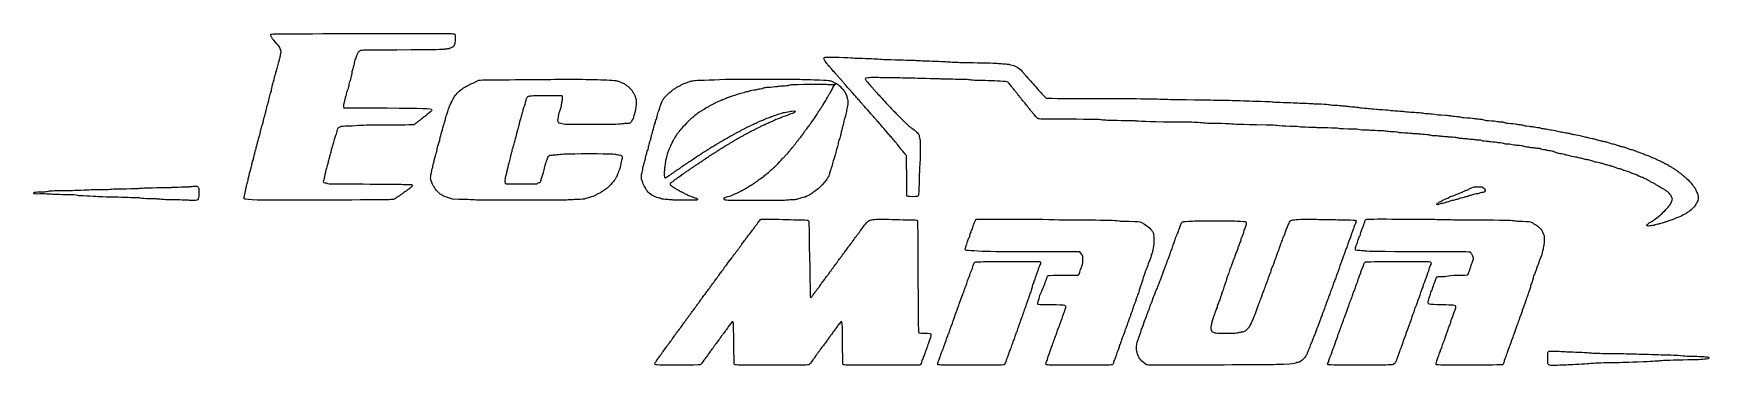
# Model space of a CAD drawing. Extents: x -70 to 70, y -14 to 14.
import ezdxf

# ---------------------------------------------------------------- set-up
doc = ezdxf.new("R2010")
doc.units = 0
doc.layers.add('Camada_1', color=7, linetype='CONTINUOUS')

msp = doc.modelspace()

# ---------------------------------------------------------------- linework, layer by layer
at = {"layer": 'Camada_1', "color": 7}
for points in [[(-34.792006, 13.304131), (-34.800216, 13.019984), (-34.859067, 12.896716)], [(-25.825389, 8.633555), (-25.856965, 8.665131), (-26.945667, 8.664684)], [(-23.657417, 6.262315), (-25.598629, 6.26771), (-25.724106, 6.301137)], [(-45.442879, 1.347094), (-45.320743, 1.308103), (-42.479046, 1.297386)], [(-34.478009, 0.012689), (-35.016824, 0.021944), (-35.093453, 0.062225)], [(-29.217833, 1.302286), (-27.95839, 1.306219), (-27.900123, 1.344783)], [(-9.290877, -1.703403), (-9.22489, -1.642577), (-8.96786, -1.632178)], [(17.471375, -4.443581), (17.413057, -4.377152), (13.422404, -4.367626)], [(17.653243, -5.026683), (17.654219, -4.746204), (17.591956, -4.628107)], [(16.22806, -9.015039), (16.258358, -8.929066), (16.224861, -8.89557)]]:
    msp.add_lwpolyline(points, dxfattribs=at)
for points in [[(-56.916343, -0.080131)], [(-51.336283, -0.045073)], [(-32.91323, -0.048913)], [(-16.51258, -0.049171)], [(-11.789666, -0.086696)], [(47.244923, -0.421107)], [(64.799822, -2.211557)], [(-17.892832, -13.817848)], [(5.57475, -13.809273)], [(14.609138, -13.809273)], [(22.990546, -13.814104)], [(38.162378, -13.815091)], [(47.218611, -13.814205)], [(56.692485, -13.847956)]]:
    msp.add_lwpolyline(points, close=True, dxfattribs=at)
for points in [[(-50.166007, 13.628458), (-50.195143, 13.671677), (-50.201021, 13.6942), (-50.193554, 13.734)], [(-50.193554, 13.734), (-50.188332, 13.761829), (-50.175229, 13.791929), (-50.164432, 13.80089)], [(-50.10345, 13.517935), (-50.117483, 13.548504), (-50.145635, 13.59824), (-50.166007, 13.628458)], [(-50.164432, 13.80089), (-50.107935, 13.847778), (-49.804045, 13.849959), (-42.351672, 13.856972)], [(-49.92841, 13.301823), (-50.010648, 13.390115), (-50.089415, 13.487365), (-50.10345, 13.517935)], [(-49.342148, 12.427811), (-49.37598, 12.645865), (-49.526649, 12.870487), (-49.92841, 13.301823)], [(-42.351672, 13.856972), (-35.597497, 13.863328), (-34.890715, 13.861804), (-34.850142, 13.840825)], [(-35.194804, 12.63535), (-35.257934, 12.599481), (-35.295514, 12.590671), (-35.438378, 12.578251)], [(-35.059346, 12.693899), (-35.092793, 12.685024), (-35.153749, 12.658677), (-35.194804, 12.63535)], [(-34.859067, 12.896716), (-34.92328, 12.76222), (-34.966389, 12.718564), (-35.059346, 12.693899)], [(-34.850142, 13.840825), (-34.80786, 13.818961), (-34.804742, 13.811226), (-34.794573, 13.702969)], [(-34.794573, 13.702969), (-34.788646, 13.639888), (-34.787492, 13.460411), (-34.792006, 13.304131)], [(-49.602751, 11.17171), (-49.583022, 11.229717), (-49.556971, 11.329713), (-49.54486, 11.393923)], [(-49.54486, 11.393923), (-49.53275, 11.458132), (-49.505775, 11.544346), (-49.484916, 11.585509)], [(-49.484916, 11.585509), (-49.461437, 11.631842), (-49.438655, 11.715459), (-49.425105, 11.80502)], [(-49.425105, 11.80502), (-49.413068, 11.884588), (-49.389366, 12.012796), (-49.372432, 12.089928)], [(-49.372432, 12.089928), (-49.325269, 12.304758), (-49.324459, 12.3138), (-49.342148, 12.427811)], [(-43.254909, 11.211585), (-43.318553, 10.946438), (-43.340466, 10.869219), (-43.387037, 10.745966)], [(-43.187523, 11.543732), (-43.187523, 11.515315), (-43.217881, 11.365849), (-43.254909, 11.211585)], [(-43.120456, 11.763814), (-43.161424, 11.701695), (-43.187435, 11.616337), (-43.187523, 11.543732)], [(-43.064513, 11.907145), (-43.076052, 11.857472), (-43.101227, 11.792973), (-43.120456, 11.763814)], [(-43.004864, 12.063444), (-43.026131, 12.027153), (-43.052973, 11.956819), (-43.064513, 11.907145)], [(-42.966194, 12.149303), (-42.966194, 12.138371), (-42.983596, 12.099734), (-43.004864, 12.063444)], [(-42.836024, 12.339942), (-42.901124, 12.297892), (-42.966194, 12.202596), (-42.966194, 12.149303)], [(-42.725309, 12.418092), (-42.748187, 12.399663), (-42.798009, 12.364495), (-42.836024, 12.339942)], [(-42.444829, 12.461153), (-42.663341, 12.452413), (-42.687256, 12.448741), (-42.725309, 12.418092)], [(-39.659492, 12.486309), (-41.060043, 12.477729), (-42.313444, 12.466409), (-42.444829, 12.461153)], [(-35.725403, 12.539825), (-35.868216, 12.511115), (-36.079441, 12.508242), (-39.659492, 12.486309)], [(-35.438378, 12.578251), (-35.531289, 12.570174), (-35.66045, 12.552881), (-35.725403, 12.539825)], [(-3.937338, 11.664679), (-3.973655, 11.709814), (-3.98384, 11.825837), (-3.954095, 11.855592)], [(-3.954095, 11.855592), (-3.944139, 11.865551), (-3.900959, 11.878372), (-3.858142, 11.884081)], [(-3.887868, 11.588018), (-3.897483, 11.608315), (-3.919744, 11.642813), (-3.937338, 11.664679)], [(-3.691638, 11.322234), (-3.724216, 11.349272), (-3.86529, 11.540348), (-3.887868, 11.588018)], [(-3.858142, 11.884081), (-3.696276, 11.905665), (-1.676901, 11.859089), (-1.634348, 11.83279)], [(-3.618764, 11.226987), (-3.645062, 11.267935), (-3.677855, 11.310796), (-3.691638, 11.322234)], [(-3.491094, 11.069089), (-3.535014, 11.114985), (-3.592466, 11.18604), (-3.618764, 11.226987)], [(-1.634348, 11.83279), (-1.62412, 11.826468), (-0.972628, 11.80252), (-0.20049, 11.780084)], [(-0.20049, 11.780084), (0.063382, 11.772416), (0.388886, 11.755987), (0.522851, 11.743575)], [(0.522851, 11.743575), (0.989962, 11.700297), (1.187646, 11.691727), (2.390252, 11.662621)], [(2.390252, 11.662621), (3.056021, 11.646508), (3.693742, 11.626835), (3.80741, 11.618904)], [(3.80741, 11.618904), (4.163537, 11.594056), (4.670153, 11.573631), (5.32762, 11.557615)], [(5.32762, 11.557615), (5.676588, 11.549114), (6.068521, 11.532328), (6.198582, 11.520312)], [(6.198582, 11.520312), (6.328643, 11.508297), (6.57788, 11.492068), (6.752441, 11.484248)], [(6.752441, 11.484248), (6.927002, 11.476428), (7.209327, 11.463399), (7.379829, 11.455296)], [(7.379829, 11.455296), (7.55033, 11.447192), (7.849263, 11.440523), (8.044122, 11.440476)], [(8.044122, 11.440476), (8.423033, 11.440365), (10.096444, 11.402498), (10.317479, 11.389005)], [(10.317479, 11.389005), (10.390552, 11.384547), (10.56991, 11.371037), (10.716055, 11.358988)], [(10.716055, 11.358988), (10.862199, 11.346939), (11.088059, 11.331217), (11.217965, 11.32405)], [(11.217965, 11.32405), (11.410056, 11.313452), (11.467292, 11.305035), (11.524496, 11.278967)], [(11.524496, 11.278967), (11.563183, 11.261338), (11.666148, 11.233484), (11.753308, 11.217068)], [(11.753308, 11.217068), (12.105615, 11.150715), (12.389534, 10.955721), (12.696289, 10.569435)], [(-50.013416, 9.674002), (-50.001243, 9.737675), (-49.971893, 9.827355), (-49.948194, 9.873291)], [(-49.948194, 9.873291), (-49.919015, 9.92985), (-49.900459, 9.994931), (-49.890712, 10.074906)], [(-49.890712, 10.074906), (-49.882795, 10.13986), (-49.858968, 10.252645), (-49.837762, 10.32554)], [(-49.837762, 10.32554), (-49.816556, 10.398436), (-49.789729, 10.503132), (-49.778145, 10.558197)], [(-49.778145, 10.558197), (-49.766562, 10.613262), (-49.740769, 10.690512), (-49.720829, 10.729863)], [(-49.720829, 10.729863), (-49.700888, 10.769214), (-49.674235, 10.860997), (-49.661599, 10.933825)], [(-49.661599, 10.933825), (-49.648963, 11.006654), (-49.622482, 11.113702), (-49.602751, 11.17171)], [(-43.595186, 9.842927), (-43.617567, 9.798761), (-43.639911, 9.713899), (-43.65373, 9.620581)], [(-43.521258, 10.06106), (-43.542012, 9.980371), (-43.57528, 9.882212), (-43.595186, 9.842927)], [(-43.460586, 10.288956), (-43.473201, 10.244301), (-43.500504, 10.141747), (-43.521258, 10.06106)], [(-43.422219, 10.531916), (-43.430704, 10.442943), (-43.44797, 10.333611), (-43.460586, 10.288956)], [(-43.387037, 10.745966), (-43.397902, 10.717212), (-43.413734, 10.620889), (-43.422219, 10.531916)], [(-33.165871, 9.777096), (-33.144647, 9.796906), (-33.094066, 9.829618), (-33.05347, 9.849788)], [(-33.05347, 9.849788), (-33.012874, 9.869959), (-32.953088, 9.900451), (-32.920611, 9.917549)], [(-32.920611, 9.917549), (-32.782393, 9.990317), (-32.730638, 9.992079), (-30.241297, 10.008754)], [(-30.241297, 10.008754), (-28.962534, 10.01732), (-27.258623, 10.030404), (-26.454829, 10.03783)], [(-26.454829, 10.03783), (-24.271236, 10.058004), (-22.428807, 10.022865), (-21.492576, 9.943188)], [(-21.492576, 9.943188), (-21.298662, 9.926686), (-21.238069, 9.915858), (-21.167811, 9.885154)], [(-21.167811, 9.885154), (-21.120306, 9.864394), (-21.051716, 9.839812), (-21.015388, 9.830529)], [(-21.015388, 9.830529), (-20.97906, 9.821246), (-20.922595, 9.794485), (-20.88991, 9.771062)], [(-15.402414, 9.766123), (-15.37234, 9.785496), (-15.301662, 9.814113), (-15.245353, 9.829717)], [(-15.245353, 9.829717), (-15.189043, 9.845322), (-15.128025, 9.866088), (-15.109757, 9.875864)], [(-15.109757, 9.875864), (-15.053331, 9.906064), (-14.99014, 9.92015), (-14.844467, 9.935003)], [(-14.844467, 9.935003), (-14.616065, 9.958293), (-13.534217, 10.000518), (-12.202058, 10.038141)], [(-12.202058, 10.038141), (-11.563156, 10.056184), (-6.471397, 10.055714), (-5.824847, 10.037549)], [(-5.824847, 10.037549), (-5.552856, 10.029909), (-5.084529, 10.013664), (-4.784122, 10.00145)], [(-4.784122, 10.00145), (-3.423976, 9.946146), (-3.474885, 9.95055), (-3.333433, 9.875988)], [(-3.285761, 10.842749), (-3.354774, 10.92134), (-3.447174, 11.023193), (-3.491094, 11.069089)], [(-3.333433, 9.875988), (-3.286922, 9.85147), (-3.241477, 9.831396), (-3.232444, 9.831379)], [(-3.028659, 10.557146), (-3.101052, 10.635637), (-3.216748, 10.764158), (-3.285761, 10.842749)], [(-3.232444, 9.831379), (-3.223411, 9.831364), (-3.191513, 9.811871), (-3.16156, 9.788066)], [(-2.856297, 10.35837), (-2.878703, 10.389205), (-2.956266, 10.478654), (-3.028659, 10.557146)], [(-2.777267, 10.272184), (-2.798328, 10.288751), (-2.833893, 10.327534), (-2.856297, 10.35837)], [(-2.718161, 10.202771), (-2.729609, 10.224382), (-2.756206, 10.255618), (-2.777267, 10.272184)], [(-2.59667, 10.058743), (-2.652042, 10.116348), (-2.706713, 10.18116), (-2.718161, 10.202771)], [(-2.42218, 9.860965), (-2.462776, 9.912139), (-2.541296, 10.001138), (-2.59667, 10.058743)], [(-2.256107, 9.670581), (-2.306852, 9.724119), (-2.381585, 9.809792), (-2.42218, 9.860965)], [(-0.310383, 10.166252), (-0.518858, 10.140092), (-0.533658, 10.129663), (-0.503682, 10.030061)], [(-0.503682, 10.030061), (-0.49303, 9.994663), (-0.46709, 9.947093), (-0.446041, 9.92435)], [(-0.446041, 9.92435), (-0.42499, 9.901608), (-0.372754, 9.84125), (-0.329962, 9.790222)], [(0.434279, 10.179763), (-0.022628, 10.186689), (-0.168632, 10.184043), (-0.310383, 10.166252)], [(2.146678, 10.155909), (1.517445, 10.16429), (0.746865, 10.175025), (0.434279, 10.179763)], [(3.482645, 10.12757), (3.377096, 10.134775), (2.775911, 10.147527), (2.146678, 10.155909)], [(4.538132, 10.098468), (4.063163, 10.10727), (3.588193, 10.120365), (3.482645, 10.12757)], [(5.711716, 10.065964), (5.541214, 10.07504), (5.013101, 10.089667), (4.538132, 10.098468)], [(7.018159, 10.037174), (6.470117, 10.043933), (5.882218, 10.056888), (5.711716, 10.065964)], [(8.10317, 10.009395), (8.052683, 10.018225), (7.586126, 10.030169), (7.018159, 10.037174)], [(9.512947, 9.927077), (8.76443, 9.936829), (8.394632, 9.958422), (8.10317, 10.009395)], [(10.17724, 9.91196), (10.140703, 9.915994), (9.841772, 9.922794), (9.512947, 9.927077)], [(11.004566, 9.861442), (10.682322, 9.876136), (10.278395, 9.9008), (10.17724, 9.91196)], [(11.449928, 9.752153), (11.395742, 9.829835), (11.326816, 9.846749), (11.004566, 9.861442)], [(12.696289, 10.569435), (12.744646, 10.508542), (12.825399, 10.41598), (12.87574, 10.363742)], [(12.87574, 10.363742), (12.926081, 10.311504), (12.967269, 10.262996), (12.967269, 10.255946)], [(12.967269, 10.255946), (12.967269, 10.248897), (13.01543, 10.195292), (13.074294, 10.136825)], [(13.074294, 10.136825), (13.133158, 10.078358), (13.241106, 9.960398), (13.314178, 9.874692)], [(13.314178, 9.874692), (13.508488, 9.646785), (13.968156, 9.130166), (14.07567, 9.018853)], [(-50.351758, 8.309468), (-50.340392, 8.402084), (-50.318001, 8.515013), (-50.302001, 8.560423)], [(-50.302001, 8.560423), (-50.286, 8.605833), (-50.260248, 8.69613), (-50.244775, 8.761083)], [(-50.244775, 8.761083), (-50.229302, 8.826036), (-50.196207, 8.922359), (-50.171229, 8.975133)], [(-50.171229, 8.975133), (-50.146253, 9.027907), (-50.125812, 9.095127), (-50.125807, 9.12451)], [(-50.125807, 9.12451), (-50.125807, 9.199802), (-50.086928, 9.413787), (-50.05902, 9.492249)], [(-50.05902, 9.492249), (-50.046112, 9.528541), (-50.02559, 9.61033), (-50.013416, 9.674002)], [(-43.92671, 8.643283), (-43.943409, 8.589218), (-43.972962, 8.468354), (-43.992383, 8.374696)], [(-43.880986, 8.839905), (-43.889436, 8.785827), (-43.910011, 8.697347), (-43.92671, 8.643283)], [(-43.8294, 9.012038), (-43.849323, 8.971443), (-43.872536, 8.893983), (-43.880986, 8.839905)], [(-43.691385, 9.411975), (-43.72514, 9.284747), (-43.795205, 9.081717), (-43.8294, 9.012038)], [(-43.65373, 9.620581), (-43.666022, 9.537575), (-43.682966, 9.443703), (-43.691385, 9.411975)], [(-35.016522, 8.296937), (-35.004951, 8.329732), (-34.97637, 8.384473), (-34.953008, 8.418585)], [(-34.953008, 8.418585), (-34.929645, 8.452696), (-34.877983, 8.536414), (-34.838201, 8.604625)], [(-34.838201, 8.604625), (-34.72676, 8.795702), (-34.308864, 9.201372), (-34.172553, 9.250798)], [(-34.172553, 9.250798), (-34.157873, 9.256121), (-34.117779, 9.285953), (-34.083453, 9.317093)], [(-34.083453, 9.317093), (-34.049128, 9.348232), (-34.013174, 9.373709), (-34.003555, 9.373709)], [(-34.003555, 9.373709), (-33.993936, 9.373709), (-33.95559, 9.393094), (-33.918342, 9.416787)], [(-33.918342, 9.416787), (-33.881096, 9.440479), (-33.814085, 9.471316), (-33.76943, 9.485313)], [(-33.76943, 9.485313), (-33.724775, 9.499311), (-33.66831, 9.529015), (-33.643953, 9.551323)], [(-33.643953, 9.551323), (-33.619595, 9.573631), (-33.58415, 9.596567), (-33.565187, 9.602289)], [(-33.565187, 9.602289), (-33.546222, 9.608013), (-33.499721, 9.631802), (-33.461852, 9.655156)], [(-33.461852, 9.655156), (-33.423981, 9.678509), (-33.350577, 9.707395), (-33.29873, 9.719347)], [(-33.29873, 9.719347), (-33.242203, 9.732378), (-33.189013, 9.755498), (-33.165871, 9.777096)], [(-28.841145, 8.420134), (-28.859724, 8.399703), (-28.876039, 8.34461), (-28.889226, 8.257752)], [(-28.774376, 8.513375), (-28.795634, 8.4791), (-28.825679, 8.437142), (-28.841145, 8.420134)], [(-28.689403, 8.599649), (-28.714881, 8.586473), (-28.753119, 8.54765), (-28.774376, 8.513375)], [(-26.945667, 8.664684), (-28.118626, 8.664238), (-28.599179, 8.646305), (-28.689403, 8.599649)], [(-25.847822, 8.177982), (-25.827529, 8.271353), (-25.807075, 8.404949), (-25.802369, 8.474863)], [(-25.802369, 8.474863), (-25.794532, 8.591288), (-25.796468, 8.604633), (-25.825389, 8.633555)], [(-20.88991, 9.771062), (-20.857226, 9.747637), (-20.796521, 9.718415), (-20.755012, 9.706123)], [(-20.755012, 9.706123), (-20.713504, 9.693832), (-20.663682, 9.671415), (-20.644296, 9.656307)], [(-20.644296, 9.656307), (-20.624912, 9.6412), (-20.585802, 9.617171), (-20.557385, 9.602909)], [(-20.557385, 9.602909), (-20.528968, 9.588648), (-20.490979, 9.558697), (-20.472966, 9.536352)], [(-20.472966, 9.536352), (-20.454952, 9.514006), (-20.402987, 9.47751), (-20.357486, 9.455249)], [(-20.357486, 9.455249), (-20.306816, 9.430459), (-20.258946, 9.392948), (-20.233961, 9.358458)], [(-20.233961, 9.358458), (-20.211524, 9.327484), (-20.156363, 9.268506), (-20.111381, 9.227395)], [(-20.111381, 9.227395), (-20.059655, 9.18012), (-20.003152, 9.106065), (-19.957652, 9.025912)], [(-19.957652, 9.025912), (-19.918084, 8.956208), (-19.869647, 8.874749), (-19.850012, 8.844893)], [(-19.850012, 8.844893), (-19.830378, 8.815036), (-19.782105, 8.704531), (-19.742737, 8.599325)], [(-19.742737, 8.599325), (-19.683373, 8.440677), (-19.668908, 8.382086), (-19.657951, 8.255907)], [(-17.485659, 8.222285), (-17.4665, 8.272182), (-17.431775, 8.324306), (-17.313717, 8.480387)], [(-17.313717, 8.480387), (-17.224145, 8.598805), (-16.831859, 8.98458), (-16.767761, 9.017281)], [(-16.767761, 9.017281), (-16.73544, 9.03377), (-16.698295, 9.063592), (-16.685216, 9.083553)], [(-16.685216, 9.083553), (-16.659223, 9.123225), (-16.559998, 9.194436), (-16.463392, 9.242751)], [(-16.463392, 9.242751), (-16.429552, 9.259675), (-16.378614, 9.295346), (-16.350197, 9.32202)], [(-16.350197, 9.32202), (-16.32178, 9.348693), (-16.281922, 9.375475), (-16.261625, 9.381533)], [(-16.261625, 9.381533), (-16.241327, 9.387593), (-16.208726, 9.40504), (-16.189178, 9.420307)], [(-16.189178, 9.420307), (-16.16963, 9.435573), (-16.118071, 9.458404), (-16.074601, 9.471041)], [(-16.074601, 9.471041), (-16.031131, 9.483678), (-15.976256, 9.510264), (-15.952658, 9.530121)], [(-15.952658, 9.530121), (-15.929059, 9.549978), (-15.877655, 9.580415), (-15.838423, 9.59776)], [(-15.838423, 9.59776), (-15.799193, 9.615105), (-15.750361, 9.641659), (-15.729907, 9.65677)], [(-15.729907, 9.65677), (-15.709454, 9.67188), (-15.639703, 9.694742), (-15.574905, 9.707572)], [(-15.574905, 9.707572), (-15.510109, 9.720403), (-15.432487, 9.746751), (-15.402414, 9.766123)], [(-12.219632, 8.412756), (-12.26274, 8.403813), (-12.324583, 8.381248), (-12.357059, 8.36261)], [(-12.043953, 8.480651), (-12.097468, 8.452252), (-12.176524, 8.4217), (-12.219632, 8.412756)], [(-11.923044, 8.532298), (-11.936029, 8.532291), (-11.990439, 8.509051), (-12.043953, 8.480651)], [(-11.810157, 8.574545), (-11.85926, 8.551315), (-11.91006, 8.532304), (-11.923044, 8.532298)], [(-11.566583, 8.649203), (-11.651447, 8.631371), (-11.761056, 8.597775), (-11.810157, 8.574545)], [(-11.368828, 8.712849), (-11.393975, 8.694783), (-11.477304, 8.667964), (-11.566583, 8.649203)], [(-11.221207, 8.769776), (-11.278496, 8.755639), (-11.344925, 8.730022), (-11.368828, 8.712849)], [(-11.035855, 8.824967), (-11.08051, 8.808748), (-11.163919, 8.783912), (-11.221207, 8.769776)], [(-10.799662, 8.886415), (-10.884913, 8.868837), (-10.991199, 8.841186), (-11.035855, 8.824967)], [(-10.563469, 8.952944), (-10.608124, 8.933931), (-10.714411, 8.903992), (-10.799662, 8.886415)], [(-10.36141, 9.001814), (-10.427887, 8.993949), (-10.518813, 8.971957), (-10.563469, 8.952944)], [(-10.199027, 9.045362), (-10.225776, 9.026517), (-10.283531, 9.011028), (-10.36141, 9.001814)], [(-9.840128, 9.123378), (-10.13368, 9.087162), (-10.142376, 9.085272), (-10.199027, 9.045362)], [(-9.515362, 9.184552), (-9.557663, 9.165893), (-9.675625, 9.143673), (-9.840128, 9.123378)], [(-9.293931, 9.227407), (-9.389899, 9.219017), (-9.474234, 9.202695), (-9.515362, 9.184552)], [(-9.050357, 9.287606), (-9.124543, 9.248536), (-9.164108, 9.238758), (-9.293931, 9.227407)], [(-8.740354, 9.345317), (-8.949887, 9.334848), (-8.966544, 9.331747), (-9.050357, 9.287606)], [(-7.898916, 9.420428), (-8.029674, 9.391626), (-8.304522, 9.367092), (-8.740354, 9.345317)], [(-7.441293, 9.46226), (-7.670552, 9.453388), (-7.805129, 9.441086), (-7.898916, 9.420428)], [(-6.872953, 9.539149), (-7.042092, 9.484287), (-7.110203, 9.475073), (-7.441293, 9.46226)], [(-6.186517, 9.582635), (-6.727094, 9.571317), (-6.78511, 9.567641), (-6.872953, 9.539149)], [(-3.653468, 9.589233), (-3.972878, 9.614034), (-4.78829, 9.61191), (-6.186517, 9.582635)], [(-3.873797, 8.178389), (-3.823271, 8.256872), (-3.712728, 8.453438), (-3.588395, 8.685888)], [(-3.065395, 9.579828), (-3.104057, 9.559137), (-3.30783, 9.562396), (-3.653468, 9.589233)], [(-3.588395, 8.685888), (-3.555918, 8.746605), (-3.496647, 8.84815), (-3.456681, 8.911542)], [(-3.456681, 8.911542), (-3.386905, 9.022218), (-3.337252, 9.112234), (-3.214398, 9.350771)], [(-3.214398, 9.350771), (-3.18326, 9.411227), (-3.133231, 9.487869), (-3.103222, 9.521086)], [(-3.16156, 9.788066), (-3.131604, 9.764261), (-3.087063, 9.740385), (-3.062579, 9.735007)], [(-3.103222, 9.521086), (-3.073213, 9.554303), (-3.034257, 9.611125), (-3.016654, 9.647358)], [(-3.009995, 9.704212), (-2.998745, 9.674894), (-3.033478, 9.59691), (-3.065395, 9.579828)], [(-3.062579, 9.735007), (-3.038093, 9.729628), (-3.01443, 9.715772), (-3.009995, 9.704212)], [(-3.016654, 9.647358), (-2.996889, 9.68804), (-2.974774, 9.713236), (-2.958832, 9.713236)], [(-2.958832, 9.713236), (-2.944633, 9.713236), (-2.892471, 9.678361), (-2.842916, 9.635735)], [(-2.842916, 9.635735), (-2.793362, 9.59311), (-2.723028, 9.537526), (-2.68662, 9.512217)], [(-2.68662, 9.512217), (-2.650212, 9.486907), (-2.593761, 9.430462), (-2.561172, 9.386784)], [(-2.561172, 9.386784), (-2.528583, 9.343105), (-2.468767, 9.278366), (-2.428245, 9.242919)], [(-2.428245, 9.242919), (-2.387725, 9.207472), (-2.338359, 9.146475), (-2.318543, 9.107371)], [(-2.318543, 9.107371), (-2.298726, 9.068266), (-2.276078, 9.032293), (-2.268211, 9.027432)], [(-2.268211, 9.027432), (-2.260346, 9.022572), (-2.219838, 8.962182), (-2.178192, 8.893237)], [(-2.163844, 9.560833), (-2.163844, 9.567656), (-2.205363, 9.617043), (-2.256107, 9.670581)], [(-2.178192, 8.893237), (-2.104608, 8.771416), (-2.083928, 8.713234), (-2.000042, 8.392031)], [(-1.806774, 9.164132), (-2.10722, 9.48654), (-2.163844, 9.549448), (-2.163844, 9.560833)], [(-1.686724, 9.023893), (-1.694515, 9.038532), (-1.748537, 9.10164), (-1.806774, 9.164132)], [(-1.560221, 8.87643), (-1.622007, 8.942896), (-1.678933, 9.009254), (-1.686724, 9.023893)], [(-1.205942, 8.477818), (-1.247035, 8.534544), (-1.347825, 8.647948), (-1.560221, 8.87643)], [(-1.073822, 8.329182), (-1.123842, 8.379669), (-1.183295, 8.446555), (-1.205942, 8.477818)], [(-0.329962, 9.790222), (-0.156847, 9.583795), (-0.115291, 9.535276), (-0.023345, 9.432236)], [(-0.023345, 9.432236), (0.029429, 9.373095), (0.120031, 9.274284), (0.177993, 9.212658)], [(0.177993, 9.212658), (0.235956, 9.151032), (0.311443, 9.067396), (0.345745, 9.0268)], [(0.345745, 9.0268), (0.380046, 8.986204), (0.508659, 8.844138), (0.631553, 8.711098)], [(0.631553, 8.711098), (0.754447, 8.578058), (0.959807, 8.355519), (1.087906, 8.216569)], [(11.565542, 9.609902), (11.519718, 9.662676), (11.46769, 9.726689), (11.449928, 9.752153)], [(11.694193, 9.44667), (11.66926, 9.483673), (11.611368, 9.557127), (11.565542, 9.609902)], [(11.764871, 9.358357), (11.750932, 9.369926), (11.719127, 9.409667), (11.694193, 9.44667)], [(11.86727, 9.233728), (11.824891, 9.290705), (11.778811, 9.346787), (11.764871, 9.358357)], [(11.97754, 9.100645), (11.95927, 9.116864), (11.909647, 9.176752), (11.86727, 9.233728)], [(12.031177, 9.031668), (12.019946, 9.053386), (11.995809, 9.084426), (11.97754, 9.100645)], [(12.218574, 8.795902), (12.114592, 8.913583), (12.050627, 8.994058), (12.031177, 9.031668)], [(12.325119, 8.665986), (12.292643, 8.707875), (12.244697, 8.766337), (12.218574, 8.795902)], [(12.47274, 8.485933), (12.424025, 8.543073), (12.357596, 8.624097), (12.325119, 8.665986)], [(12.605599, 8.318505), (12.581241, 8.353451), (12.521455, 8.428794), (12.47274, 8.485933)], [(14.07567, 9.018853), (14.104772, 8.988723), (14.218849, 8.861934), (14.329174, 8.737099)], [(14.329174, 8.737099), (14.4395, 8.612265), (14.551869, 8.496842), (14.578883, 8.480604)], [(14.578883, 8.480604), (14.627551, 8.451351), (14.662902, 8.450991), (18.429232, 8.441462)], [(18.429232, 8.441462), (22.21429, 8.431885), (23.519352, 8.418179), (24.474296, 8.377975)], [(-50.760199, 6.790348), (-50.73703, 6.85936), (-50.707816, 6.960605), (-50.695277, 7.015335)], [(-50.695277, 7.015335), (-50.682736, 7.070067), (-50.655756, 7.154577), (-50.635316, 7.203138)], [(-50.635316, 7.203138), (-50.613908, 7.254003), (-50.588551, 7.360285), (-50.575501, 7.453858)], [(-50.575501, 7.453858), (-50.56304, 7.543193), (-50.542745, 7.644684), (-50.530401, 7.679393)], [(-50.530401, 7.679393), (-50.518057, 7.714103), (-50.495057, 7.797495), (-50.479293, 7.86471)], [(-50.479293, 7.86471), (-50.463529, 7.931924), (-50.433033, 8.021604), (-50.411526, 8.063997)], [(-50.411526, 8.063997), (-50.38292, 8.120384), (-50.366875, 8.186281), (-50.351758, 8.309468)], [(-44.099927, 7.888874), (-44.104831, 7.723315), (-44.102142, 7.692209), (-44.081065, 7.671134)], [(-44.060949, 8.143219), (-44.089478, 8.090719), (-44.095015, 8.054594), (-44.099927, 7.888874)], [(-44.081065, 7.671134), (-44.058333, 7.648402), (-43.874716, 7.646468), (-41.647626, 7.645505)], [(-43.992383, 8.374696), (-44.011806, 8.281038), (-44.04266, 8.176873), (-44.060949, 8.143219)], [(-41.647626, 7.645505), (-38.222463, 7.644021), (-36.927705, 7.62072), (-36.79359, 7.55814)], [(-37.176077, 7.053032), (-37.226988, 7.00623), (-37.290096, 6.956879), (-37.316316, 6.943362)], [(-37.023671, 7.176578), (-37.056583, 7.155429), (-37.125167, 7.099833), (-37.176077, 7.053032)], [(-36.721842, 7.461062), (-36.721842, 7.444694), (-36.969102, 7.211644), (-37.023671, 7.176578)], [(-36.79359, 7.55814), (-36.761391, 7.543116), (-36.721842, 7.489604), (-36.721842, 7.461062)], [(-35.526163, 6.982163), (-35.509842, 7.014154), (-35.489336, 7.075424), (-35.480592, 7.118317)], [(-35.480592, 7.118317), (-35.471849, 7.161211), (-35.445467, 7.228032), (-35.421966, 7.266808)], [(-35.421966, 7.266808), (-35.396506, 7.308818), (-35.369327, 7.386375), (-35.354715, 7.458715)], [(-35.354715, 7.458715), (-35.341226, 7.525487), (-35.311167, 7.627726), (-35.287913, 7.685913)], [(-35.287913, 7.685913), (-35.264661, 7.744099), (-35.245636, 7.801479), (-35.245636, 7.813424)], [(-35.245636, 7.813424), (-35.245636, 7.825369), (-35.222878, 7.868227), (-35.195062, 7.908665)], [(-35.195062, 7.908665), (-35.167245, 7.949103), (-35.136809, 8.011295), (-35.127426, 8.046871)], [(-35.127426, 8.046871), (-35.118042, 8.082446), (-35.093984, 8.139849), (-35.073962, 8.174432)], [(-35.073962, 8.174432), (-35.053941, 8.209015), (-35.028092, 8.264142), (-35.016522, 8.296937)], [(-29.231109, 7.021701), (-29.242841, 6.965925), (-29.271635, 6.8761), (-29.295092, 6.822093)], [(-29.170721, 7.255651), (-29.192202, 7.182755), (-29.219376, 7.077478), (-29.231109, 7.021701)], [(-29.118298, 7.489811), (-29.12565, 7.433919), (-29.14924, 7.328546), (-29.170721, 7.255651)], [(-29.068465, 7.656679), (-29.089642, 7.618789), (-29.110535, 7.548825), (-29.118298, 7.489811)], [(-28.889226, 8.257752), (-28.913475, 8.098065), (-29.018365, 7.746316), (-29.068465, 7.656679)], [(-26.138455, 6.997018), (-26.128693, 7.120354), (-26.114268, 7.195042), (-26.085709, 7.270116)], [(-26.085709, 7.270116), (-26.06409, 7.32695), (-26.034946, 7.413308), (-26.020946, 7.462023)], [(-26.020946, 7.462023), (-26.006946, 7.510738), (-25.978193, 7.580488), (-25.957049, 7.617024)], [(-25.957049, 7.617024), (-25.926806, 7.669286), (-25.914993, 7.718087), (-25.901664, 7.845836)], [(-25.901664, 7.845836), (-25.892345, 7.935147), (-25.868116, 8.084612), (-25.847822, 8.177982)], [(-19.82676, 7.061812), (-19.847244, 7.015494), (-19.873463, 6.937127), (-19.885023, 6.887663)], [(-19.766501, 7.281882), (-19.77916, 7.207162), (-19.806275, 7.10813), (-19.82676, 7.061812)], [(-19.707902, 7.550595), (-19.727473, 7.477523), (-19.753843, 7.356602), (-19.766501, 7.281882)], [(-19.657951, 8.255907), (-19.639633, 8.044937), (-19.662687, 7.71941), (-19.707902, 7.550595)], [(-17.899963, 6.972528), (-17.884564, 7.022543), (-17.858456, 7.12158), (-17.841942, 7.19261)], [(-17.841942, 7.19261), (-17.825429, 7.263641), (-17.792726, 7.356642), (-17.769271, 7.399279)], [(-17.769271, 7.399279), (-17.745814, 7.441917), (-17.718538, 7.51998), (-17.708657, 7.572755)], [(-17.708657, 7.572755), (-17.698775, 7.625529), (-17.674955, 7.707486), (-17.655721, 7.754882)], [(-17.655721, 7.754882), (-17.636489, 7.802277), (-17.614153, 7.876759), (-17.606085, 7.920399)], [(-17.606085, 7.920399), (-17.598018, 7.964038), (-17.572087, 8.03819), (-17.548459, 8.085181)], [(-17.548459, 8.085181), (-17.524832, 8.132171), (-17.496571, 8.193869), (-17.485659, 8.222285)], [(-14.743519, 7.015374), (-14.8031, 6.964569), (-14.918013, 6.868246), (-14.998881, 6.801324)], [(-14.423109, 7.254233), (-14.572061, 7.154587), (-14.637262, 7.105981), (-14.743519, 7.015374)], [(-14.327155, 7.330079), (-14.338981, 7.315757), (-14.38216, 7.281627), (-14.423109, 7.254233)], [(-14.239222, 7.385555), (-14.275758, 7.369365), (-14.315328, 7.344401), (-14.327155, 7.330079)], [(-14.103467, 7.460656), (-14.141596, 7.43554), (-14.202686, 7.401744), (-14.239222, 7.385555)], [(-13.656121, 7.725235), (-13.783192, 7.664702), (-13.88613, 7.603821), (-14.103467, 7.460656)], [(-13.553239, 7.7931), (-13.569228, 7.775113), (-13.615525, 7.744574), (-13.656121, 7.725235)], [(-13.230687, 7.957973), (-13.384342, 7.896433), (-13.525544, 7.824257), (-13.553239, 7.7931)], [(-13.112559, 8.023954), (-13.1384, 8.003336), (-13.191557, 7.973645), (-13.230687, 7.957973)], [(-12.785971, 8.172796), (-12.944645, 8.118099), (-13.061072, 8.065037), (-13.112559, 8.023954)], [(-12.616207, 8.25087), (-12.653189, 8.227367), (-12.729583, 8.192234), (-12.785971, 8.172796)], [(-12.482537, 8.311162), (-12.519073, 8.301503), (-12.579224, 8.274372), (-12.616207, 8.25087)], [(-12.357059, 8.36261), (-12.389536, 8.343972), (-12.446001, 8.32082), (-12.482537, 8.311162)], [(-8.17993, 6.998673), (-8.153826, 7.014074), (-8.072104, 7.039575), (-7.998324, 7.055342)], [(-7.998324, 7.055342), (-7.924544, 7.071108), (-7.830029, 7.101313), (-7.788291, 7.122463)], [(-7.788291, 7.122463), (-7.746554, 7.143613), (-7.658445, 7.174348), (-7.592496, 7.190762)], [(-7.592496, 7.190762), (-7.526548, 7.207175), (-7.454505, 7.229956), (-7.432403, 7.241386)], [(-7.432403, 7.241386), (-7.410301, 7.252815), (-7.33098, 7.269104), (-7.256135, 7.277582)], [(-7.256135, 7.277582), (-7.127463, 7.292159), (-6.853047, 7.346789), (-6.740192, 7.380296)], [(-6.998431, 7.041416), (-7.030907, 7.031045), (-7.082352, 7.010057), (-7.112751, 6.994777)], [(-6.878874, 7.103363), (-6.912154, 7.079663), (-6.965954, 7.051788), (-6.998431, 7.041416)], [(-6.712165, 7.161171), (-6.7901, 7.15037), (-6.83447, 7.134984), (-6.878874, 7.103363)], [(-6.740192, 7.380296), (-6.664299, 7.402829), (-6.412148, 7.399949), (-6.379641, 7.376178)], [(-6.484873, 7.238504), (-6.571753, 7.193578), (-6.635968, 7.171729), (-6.712165, 7.161171)], [(-6.379641, 7.376178), (-6.330638, 7.340347), (-6.358553, 7.303826), (-6.484873, 7.238504)], [(-4.811431, 6.718552), (-4.721787, 6.820249), (-4.538078, 7.114546), (-4.491887, 7.230455)], [(-4.491887, 7.230455), (-4.477302, 7.267053), (-4.431348, 7.334127), (-4.389768, 7.379509)], [(-4.389768, 7.379509), (-4.348188, 7.424891), (-4.295273, 7.501879), (-4.272181, 7.550594)], [(-4.272181, 7.550594), (-4.249088, 7.599309), (-4.187094, 7.697588), (-4.134415, 7.768992)], [(-4.134415, 7.768992), (-4.081738, 7.840395), (-4.038637, 7.904407), (-4.038637, 7.911239)], [(-4.038637, 7.911239), (-4.038637, 7.918072), (-4.013368, 7.962616), (-3.982484, 8.010226)], [(-3.982484, 8.010226), (-3.951599, 8.057836), (-3.902691, 8.133509), (-3.873797, 8.178389)], [(-2.090494, 7.358687), (-2.106949, 7.203602), (-2.138485, 7.082379), (-2.23835, 6.790348)], [(-2.002402, 7.816311), (-2.054945, 7.619536), (-2.072482, 7.528436), (-2.090494, 7.358687)], [(-2.000042, 8.392031), (-1.957477, 8.229047), (-1.958494, 7.980743), (-2.002402, 7.816311)], [(-0.982879, 8.224899), (-0.982879, 8.231768), (-1.023804, 8.278695), (-1.073822, 8.329182)], [(-0.888508, 8.113765), (-0.940412, 8.16802), (-0.982879, 8.21803), (-0.982879, 8.224899)], [(-0.742652, 7.95262), (-0.770968, 7.986995), (-0.836603, 8.05951), (-0.888508, 8.113765)], [(-0.548668, 7.727739), (-0.627043, 7.817049), (-0.714335, 7.918246), (-0.742652, 7.95262)], [(-0.349634, 7.498927), (-0.380729, 7.535463), (-0.470293, 7.638428), (-0.548668, 7.727739)], [(-0.075591, 7.18659), (-0.172966, 7.292525), (-0.206644, 7.33091), (-0.349634, 7.498927)], [(0.161181, 6.92282), (0.088108, 7.005717), (-0.018439, 7.124413), (-0.075591, 7.18659)], [(1.087906, 8.216569), (1.325243, 7.959129), (1.536763, 7.733258), (1.597141, 7.672784)], [(1.597141, 7.672784), (1.660398, 7.609426), (1.794431, 7.471755), (1.970004, 7.289799)], [(1.970004, 7.289799), (2.066629, 7.189662), (2.155811, 7.097768), (2.168186, 7.085589)], [(2.168186, 7.085589), (2.180561, 7.07341), (2.225624, 7.027481), (2.268326, 6.983524)], [(12.785287, 8.100389), (12.763085, 8.114711), (12.662775, 8.236471), (12.605599, 8.318505)], [(12.835884, 8.03396), (12.817573, 8.064357), (12.794804, 8.09425), (12.785287, 8.100389)], [(12.960231, 7.87536), (12.91015, 7.932193), (12.854194, 8.003564), (12.835884, 8.03396)], [(13.068428, 7.73959), (13.058999, 7.757429), (13.01031, 7.818525), (12.960231, 7.87536)], [(13.140826, 7.64131), (13.110435, 7.677525), (13.077855, 7.721751), (13.068428, 7.73959)], [(13.255129, 7.499404), (13.222653, 7.541238), (13.171216, 7.605095), (13.140826, 7.64131)], [(13.41094, 7.309824), (13.357722, 7.37226), (13.287606, 7.457571), (13.255129, 7.499404)], [(13.55358, 7.129875), (13.528347, 7.166411), (13.46416, 7.247388), (13.41094, 7.309824)], [(13.675727, 6.982254), (13.633778, 7.02691), (13.578813, 7.093339), (13.55358, 7.129875)], [(24.474296, 8.377975), (24.750347, 8.366353), (25.564106, 8.349783), (26.282649, 8.341151)], [(26.282649, 8.341151), (28.353839, 8.316272), (28.606006, 8.312693), (29.434349, 8.296417)], [(29.434349, 8.296417), (30.176587, 8.281833), (30.493142, 8.272198), (31.382942, 8.237109)], [(31.382942, 8.237109), (31.594039, 8.228784), (32.098901, 8.215383), (32.504858, 8.207328)], [(32.504858, 8.207328), (33.0884, 8.19575), (33.292422, 8.186463), (33.479154, 8.162973)], [(33.479154, 8.162973), (33.713508, 8.133493), (34.018449, 8.118982), (35.016169, 8.089829)], [(35.016169, 8.089829), (35.301306, 8.081498), (35.553738, 8.071328), (35.577127, 8.06723)], [(35.577127, 8.06723), (35.600516, 8.063135), (35.845513, 8.0531), (36.121563, 8.044936)], [(36.121563, 8.044936), (36.397614, 8.036772), (36.736404, 8.020276), (36.874429, 8.008278)], [(36.874429, 8.008278), (37.012454, 7.99628), (37.215063, 7.98625), (37.324671, 7.985988)], [(37.324671, 7.985988), (37.648849, 7.985212), (38.015982, 7.959767), (38.181363, 7.926613)], [(38.181363, 7.926613), (38.292359, 7.904361), (38.457834, 7.889831), (38.768925, 7.875021)], [(38.768925, 7.875021), (39.007104, 7.863682), (39.213034, 7.850944), (39.226549, 7.846714)], [(39.226549, 7.846714), (39.240064, 7.842485), (39.330836, 7.832254), (39.428266, 7.82398)], [(39.428266, 7.82398), (39.525695, 7.815707), (39.688447, 7.798902), (39.789935, 7.786638)], [(39.789935, 7.786638), (39.891424, 7.774373), (40.110643, 7.754675), (40.277086, 7.742866)], [(40.277086, 7.742866), (40.468475, 7.729287), (40.620702, 7.710554), (40.691248, 7.6919)], [(40.691248, 7.6919), (40.768081, 7.671581), (40.912749, 7.655355), (41.156249, 7.639743)], [(41.156249, 7.639743), (41.350656, 7.627279), (41.536287, 7.610909), (41.568764, 7.603367)], [(41.568764, 7.603367), (41.625334, 7.590228), (41.800247, 7.572757), (42.166627, 7.543649)], [(42.166627, 7.543649), (42.259997, 7.536231), (42.51243, 7.522822), (42.727587, 7.513851)], [(42.727587, 7.513851), (43.10681, 7.49804), (43.171291, 7.491652), (43.40664, 7.446577)], [(43.40664, 7.446577), (43.467533, 7.434914), (43.670142, 7.418919), (43.856883, 7.411031)], [(43.856883, 7.411031), (44.043624, 7.403142), (44.286092, 7.383411), (44.395699, 7.367183)], [(44.395699, 7.367183), (44.605622, 7.336104), (45.065485, 7.300232), (45.54714, 7.277363)], [(45.54714, 7.277363), (45.737859, 7.268308), (45.899761, 7.251514), (46.026909, 7.227596)], [(46.026909, 7.227596), (46.158705, 7.202803), (46.302044, 7.188354), (46.484528, 7.181466)], [(46.484528, 7.181466), (46.630674, 7.175948), (46.796749, 7.161717), (46.853581, 7.149837)], [(46.853581, 7.149837), (47.090938, 7.100224), (47.464722, 7.063389), (47.953357, 7.041457)], [(47.953357, 7.041457), (48.156289, 7.032349), (48.280291, 7.020097), (48.329791, 7.004266)], [(48.329791, 7.004266), (48.373299, 6.990349), (48.530174, 6.971644), (48.711938, 6.958701)], [(-51.107768, 5.41084), (-51.089349, 5.452492), (-51.06358, 5.563342), (-51.049426, 5.661818)], [(-51.049426, 5.661818), (-51.035436, 5.759152), (-51.007928, 5.877889), (-50.988045, 5.926767)], [(-50.988045, 5.926767), (-50.968228, 5.975482), (-50.94194, 6.063231), (-50.929626, 6.121765)], [(-50.929626, 6.121765), (-50.917311, 6.1803), (-50.888288, 6.264213), (-50.865129, 6.308239)], [(-50.865129, 6.308239), (-50.831454, 6.372259), (-50.820949, 6.415979), (-50.812672, 6.526579)], [(-50.812672, 6.526579), (-50.805988, 6.615889), (-50.787402, 6.709313), (-50.760199, 6.790348)], [(-44.67655, 5.675462), (-44.684492, 5.62694), (-44.711925, 5.530775), (-44.73751, 5.461762)], [(-44.629756, 5.815317), (-44.647552, 5.786919), (-44.668608, 5.723984), (-44.67655, 5.675462)], [(-44.575259, 5.924842), (-44.587437, 5.893002), (-44.611962, 5.843716), (-44.629756, 5.815317)], [(-44.530973, 5.99441), (-44.543151, 5.987987), (-44.56308, 5.956682), (-44.575259, 5.924842)], [(-44.464544, 6.027528), (-44.488901, 6.015735), (-44.518794, 6.000832), (-44.530973, 5.99441)], [(-44.366203, 6.077876), (-44.395932, 6.061978), (-44.440186, 6.039321), (-44.464544, 6.027528)], [(-43.930722, 6.117153), (-44.268992, 6.107955), (-44.318263, 6.103511), (-44.366203, 6.077876)], [(-42.833336, 6.178599), (-43.264761, 6.142643), (-43.521051, 6.128292), (-43.930722, 6.117153)], [(-40.412357, 6.211937), (-42.14837, 6.203389), (-42.612606, 6.196996), (-42.833336, 6.178599)], [(-38.227572, 6.242844), (-38.258184, 6.225981), (-38.630764, 6.22071), (-40.412357, 6.211937)], [(-38.136586, 6.309021), (-38.16633, 6.283805), (-38.207274, 6.254026), (-38.227572, 6.242844)], [(-37.935768, 6.465583), (-37.948369, 6.465583), (-37.992376, 6.431274), (-38.136586, 6.309021)], [(-37.812797, 6.558767), (-37.872899, 6.507515), (-37.928236, 6.465583), (-37.935768, 6.465583)], [(-37.622327, 6.70449), (-37.666983, 6.675594), (-37.752694, 6.610019), (-37.812797, 6.558767)], [(-37.452564, 6.837906), (-37.501279, 6.793424), (-37.577672, 6.733386), (-37.622327, 6.70449)], [(-37.316316, 6.943362), (-37.342538, 6.929844), (-37.403849, 6.882389), (-37.452564, 6.837906)], [(-35.939453, 5.532081), (-35.939453, 5.544137), (-35.916732, 5.604659), (-35.88896, 5.666574)], [(-35.88896, 5.666574), (-35.861188, 5.72849), (-35.834329, 5.812363), (-35.829273, 5.852958)], [(-35.829273, 5.852958), (-35.80877, 6.017591), (-35.786378, 6.121517), (-35.760159, 6.173709)], [(-35.760159, 6.173709), (-35.744954, 6.203978), (-35.722981, 6.274062), (-35.711329, 6.329452)], [(-35.711329, 6.329452), (-35.699678, 6.384841), (-35.673091, 6.463042), (-35.652247, 6.50323)], [(-35.652247, 6.50323), (-35.628036, 6.549911), (-35.603783, 6.639083), (-35.585093, 6.750149)], [(-35.585093, 6.750149), (-35.569002, 6.845766), (-35.542484, 6.950173), (-35.526163, 6.982163)], [(-29.619838, 5.627523), (-29.634914, 5.589117), (-29.665085, 5.477978), (-29.686883, 5.380548)], [(-29.576762, 5.795398), (-29.585377, 5.741473), (-29.604762, 5.66593), (-29.619838, 5.627523)], [(-29.523646, 5.982429), (-29.544246, 5.933487), (-29.568149, 5.849322), (-29.576762, 5.795398)], [(-29.457798, 6.220433), (-29.473415, 6.138473), (-29.503047, 6.031372), (-29.523646, 5.982429)], [(-29.393494, 6.480243), (-29.413243, 6.419307), (-29.44218, 6.302392), (-29.457798, 6.220433)], [(-29.347664, 6.657466), (-29.353121, 6.62093), (-29.373744, 6.54118), (-29.393494, 6.480243)], [(-29.295092, 6.822093), (-29.318551, 6.768084), (-29.342207, 6.694003), (-29.347664, 6.657466)], [(-26.153197, 6.44738), (-26.203631, 6.526908), (-26.209764, 6.61488), (-26.174019, 6.746063)], [(-26.174019, 6.746063), (-26.16185, 6.790718), (-26.145846, 6.903648), (-26.138455, 6.997018)], [(-25.952918, 6.343039), (-26.081883, 6.353616), (-26.099581, 6.362837), (-26.153197, 6.44738)], [(-25.724106, 6.301137), (-25.793119, 6.319521), (-25.896085, 6.338378), (-25.952918, 6.343039)], [(-20.832275, 6.319651), (-21.199362, 6.264753), (-21.601043, 6.2566), (-23.657417, 6.262315)], [(-20.454717, 6.342841), (-20.584036, 6.348949), (-20.672852, 6.343494), (-20.832275, 6.319651)], [(-20.109613, 6.447812), (-20.214986, 6.345245), (-20.254046, 6.333364), (-20.454717, 6.342841)], [(-19.885023, 6.887663), (-19.919616, 6.739655), (-20.028141, 6.527115), (-20.109613, 6.447812)], [(-18.336732, 5.470879), (-18.316549, 5.526833), (-18.292285, 5.609123), (-18.282814, 5.653746)], [(-18.282814, 5.653746), (-18.273342, 5.698368), (-18.249193, 5.767434), (-18.229148, 5.807223)], [(-18.229148, 5.807223), (-18.206464, 5.85225), (-18.185107, 5.933688), (-18.172588, 6.02289)], [(-18.172588, 6.02289), (-18.161527, 6.101717), (-18.135949, 6.21012), (-18.115748, 6.263786)], [(-18.115748, 6.263786), (-18.09555, 6.317453), (-18.072115, 6.398722), (-18.063674, 6.444385)], [(-18.063674, 6.444385), (-18.055233, 6.490048), (-18.028685, 6.56606), (-18.00468, 6.6133)], [(-18.00468, 6.6133), (-17.980674, 6.66054), (-17.95359, 6.740232), (-17.944495, 6.790392)], [(-17.944495, 6.790392), (-17.935399, 6.840552), (-17.915359, 6.922514), (-17.899963, 6.972528)], [(-16.079552, 5.686995), (-16.101878, 5.63356), (-16.149557, 5.56871), (-16.249899, 5.455295)], [(-16.021068, 5.76378), (-16.041062, 5.750679), (-16.067381, 5.716126), (-16.079552, 5.686995)], [(-15.92019, 5.870579), (-15.955678, 5.824941), (-16.001073, 5.776881), (-16.021068, 5.76378)], [(-15.441743, 6.384229), (-15.748848, 6.077549), (-15.811833, 6.009929), (-15.92019, 5.870579)], [(-14.998881, 6.801324), (-15.079749, 6.734402), (-15.279037, 6.546709), (-15.441743, 6.384229)], [(-11.288329, 5.566949), (-11.259076, 5.576551), (-11.210174, 5.600113), (-11.179658, 5.619311)], [(-11.179658, 5.619311), (-11.14914, 5.638508), (-11.089354, 5.66788), (-11.046799, 5.684582)], [(-11.046799, 5.684582), (-11.004243, 5.701283), (-10.956139, 5.726736), (-10.939901, 5.741144)], [(-10.939901, 5.741144), (-10.910005, 5.767671), (-10.610529, 5.919554), (-10.588318, 5.919455)], [(-10.588318, 5.919455), (-10.581687, 5.919425), (-10.555115, 5.935155), (-10.529269, 5.954409)], [(-10.529269, 5.954409), (-10.503424, 5.973664), (-10.409205, 6.02363), (-10.319895, 6.065445)], [(-10.319895, 6.065445), (-10.230584, 6.10726), (-10.13094, 6.155769), (-10.098464, 6.173244)], [(-9.886395, 5.763741), (-9.990281, 5.729235), (-10.175866, 5.633079), (-10.222676, 5.589504)], [(-10.098464, 6.173244), (-9.956891, 6.24942), (-9.728178, 6.36203), (-9.71465, 6.36222)], [(-9.767284, 5.824899), (-9.790605, 5.805275), (-9.844206, 5.777754), (-9.886395, 5.763741)], [(-9.68286, 5.878984), (-9.705971, 5.868861), (-9.743962, 5.844524), (-9.767284, 5.824899)], [(-9.71465, 6.36222), (-9.668337, 6.362873), (-9.582079, 6.398864), (-9.540793, 6.434767)], [(-9.574411, 5.936712), (-9.610947, 5.915084), (-9.659749, 5.889106), (-9.68286, 5.878984)], [(-9.441552, 5.993146), (-9.478088, 5.983735), (-9.537874, 5.95834), (-9.574411, 5.936712)], [(-9.540793, 6.434767), (-9.514627, 6.45752), (-9.466647, 6.484625), (-9.434171, 6.495001)], [(-9.319855, 6.054024), (-9.350253, 6.029951), (-9.405016, 6.002556), (-9.441552, 5.993146)], [(-9.434171, 6.495001), (-9.401694, 6.505376), (-9.348551, 6.528969), (-9.316074, 6.547427)], [(-9.205589, 6.118607), (-9.238039, 6.107158), (-9.289459, 6.078096), (-9.319855, 6.054024)], [(-9.316074, 6.547427), (-9.283598, 6.565886), (-9.217169, 6.58875), (-9.168454, 6.598237)], [(-9.083712, 6.175585), (-9.118295, 6.155696), (-9.173139, 6.130056), (-9.205589, 6.118607)], [(-9.168454, 6.598237), (-9.118591, 6.607948), (-9.054074, 6.633503), (-9.020833, 6.65671)], [(-8.969166, 6.222031), (-8.997583, 6.216375), (-9.049129, 6.195474), (-9.083712, 6.175585)], [(-9.020833, 6.65671), (-8.938024, 6.714523), (-8.795115, 6.772345), (-8.62134, 6.818347)], [(-8.828926, 6.280828), (-8.877641, 6.254145), (-8.940749, 6.227686), (-8.969166, 6.222031)], [(-8.696068, 6.338789), (-8.720425, 6.333594), (-8.780211, 6.30751), (-8.828926, 6.280828)], [(-8.58802, 6.398701), (-8.623089, 6.370945), (-8.671711, 6.343985), (-8.696068, 6.338789)], [(-8.62134, 6.818347), (-8.539645, 6.839973), (-8.453901, 6.872536), (-8.430798, 6.890708)], [(-8.440399, 6.464945), (-8.497496, 6.454202), (-8.544605, 6.433062), (-8.58802, 6.398701)], [(-8.304873, 6.509408), (-8.33329, 6.493632), (-8.394277, 6.473623), (-8.440399, 6.464945)], [(-8.430798, 6.890708), (-8.407695, 6.908881), (-8.352478, 6.934306), (-8.308091, 6.94721)], [(-8.308091, 6.94721), (-8.263706, 6.960113), (-8.206032, 6.983271), (-8.17993, 6.998673)], [(-8.186776, 6.569106), (-8.223313, 6.552049), (-8.276456, 6.525185), (-8.304873, 6.509408)], [(-8.067936, 6.636158), (-8.096762, 6.616336), (-8.150241, 6.586163), (-8.186776, 6.569106)], [(-7.890791, 6.703573), (-7.959395, 6.686316), (-8.03911, 6.655979), (-8.067936, 6.636158)], [(-7.699628, 6.767925), (-7.736165, 6.749789), (-7.822188, 6.72083), (-7.890791, 6.703573)], [(-7.590038, 6.811319), (-7.613777, 6.805589), (-7.663092, 6.786062), (-7.699628, 6.767925)], [(-7.486704, 6.864194), (-7.519799, 6.840843), (-7.566299, 6.817048), (-7.590038, 6.811319)], [(-7.297277, 6.936823), (-7.378843, 6.917783), (-7.448731, 6.890987), (-7.486704, 6.864194)], [(-7.112751, 6.994777), (-7.143152, 6.979496), (-7.226189, 6.953417), (-7.297277, 6.936823)], [(-5.647721, 5.572478), (-5.624405, 5.621192), (-5.560058, 5.715433), (-5.504729, 5.781902)], [(-5.504729, 5.781902), (-5.341603, 5.977866), (-5.318388, 6.008124), (-5.212388, 6.16296)], [(-5.212388, 6.16296), (-5.156805, 6.244152), (-5.076716, 6.35376), (-5.034415, 6.406534)], [(-5.034415, 6.406534), (-4.992113, 6.459309), (-4.944067, 6.529059), (-4.927646, 6.561536)], [(-4.927646, 6.561536), (-4.911224, 6.594012), (-4.858928, 6.66467), (-4.811431, 6.718552)], [(-2.482953, 5.823433), (-2.510312, 5.734122), (-2.542601, 5.591299), (-2.554709, 5.506048)], [(-2.38802, 6.133436), (-2.412877, 6.052244), (-2.455596, 5.912743), (-2.482953, 5.823433)], [(-2.332954, 6.369629), (-2.338383, 6.320914), (-2.363165, 6.214627), (-2.38802, 6.133436)], [(-2.23835, 6.790348), (-2.284755, 6.65465), (-2.317333, 6.509771), (-2.332954, 6.369629)], [(0.338883, 6.725865), (0.314219, 6.751294), (0.234253, 6.839923), (0.161181, 6.92282)], [(0.426907, 6.621141), (0.403159, 6.653311), (0.363548, 6.700437), (0.338883, 6.725865)], [(0.537064, 6.491885), (0.500227, 6.530805), (0.450656, 6.58897), (0.426907, 6.621141)], [(0.833311, 6.155579), (0.708472, 6.304462), (0.628087, 6.395718), (0.537064, 6.491885)], [(1.356908, 5.549019), (1.155381, 5.779251), (0.927721, 6.042983), (0.833311, 6.155579)], [(2.268326, 6.983524), (2.536461, 6.707508), (2.598906, 6.643132), (2.615583, 6.625525)], [(2.615583, 6.625525), (2.69231, 6.544517), (2.887631, 6.361371), (2.933768, 6.327175)], [(2.933768, 6.327175), (2.964769, 6.304197), (3.008633, 6.259859), (3.031243, 6.228647)], [(3.031243, 6.228647), (3.083108, 6.157049), (3.182638, 6.075972), (3.268595, 6.035301)], [(3.268595, 6.035301), (3.30513, 6.018014), (3.358274, 5.98438), (3.386691, 5.96056)], [(3.386691, 5.96056), (3.415108, 5.93674), (3.492603, 5.878078), (3.558902, 5.830199)], [(3.558902, 5.830199), (3.625202, 5.78232), (3.700225, 5.714214), (3.725621, 5.678852)], [(3.725621, 5.678852), (3.751016, 5.64349), (3.799794, 5.591153), (3.834017, 5.562545)], [(13.778926, 6.864158), (13.764115, 6.884456), (13.717676, 6.937599), (13.675727, 6.982254)], [(13.887207, 6.778241), (13.842462, 6.805198), (13.793735, 6.84386), (13.778926, 6.864158)], [(14.151256, 6.716282), (13.981848, 6.728287), (13.962643, 6.732794), (13.887207, 6.778241)], [(16.377902, 6.699625), (15.253729, 6.701667), (14.251738, 6.709161), (14.151256, 6.716282)], [(19.226384, 6.652259), (19.011527, 6.688691), (18.596059, 6.6956), (16.377902, 6.699625)], [(20.857592, 6.583487), (19.778095, 6.595654), (19.488106, 6.60788), (19.226384, 6.652259)], [(22.090224, 6.555132), (22.004973, 6.564047), (21.450288, 6.576807), (20.857592, 6.583487)], [(26.00217, 6.457181), (23.455956, 6.475681), (22.659208, 6.49563), (22.090224, 6.555132)], [(27.308612, 6.426911), (27.17173, 6.443961), (26.874797, 6.450841), (26.00217, 6.457181)], [(28.858629, 6.347363), (27.93551, 6.359608), (27.788245, 6.367166), (27.308612, 6.426911)], [(29.921497, 6.319661), (29.848425, 6.328111), (29.370134, 6.340577), (28.858629, 6.347363)], [(32.977244, 6.214765), (30.550733, 6.258424), (30.408949, 6.263291), (29.921497, 6.319661)], [(33.875752, 6.171242), (33.724262, 6.197626), (33.602813, 6.20351), (32.977244, 6.214765)], [(34.955361, 6.111464), (34.467955, 6.111966), (34.098694, 6.132412), (33.875752, 6.171242)], [(35.73775, 6.059939), (35.414514, 6.105707), (35.333, 6.111075), (34.955361, 6.111464)], [(36.505377, 6.023216), (36.10835, 6.032222), (35.844269, 6.044856), (35.73775, 6.059939)], [(37.250861, 6.000507), (37.17373, 6.005445), (36.838262, 6.015664), (36.505377, 6.023216)], [(38.129204, 5.978786), (37.723247, 5.985794), (37.327993, 5.995569), (37.250861, 6.000507)], [(38.911593, 5.950263), (38.884432, 5.959941), (38.581872, 5.970971), (38.129204, 5.978786)], [(39.8416, 5.889275), (39.200051, 5.90125), (39.015108, 5.913377), (38.911593, 5.950263)], [(40.653515, 5.853082), (40.55399, 5.8707), (40.350293, 5.879781), (39.8416, 5.889275)], [(41.310429, 5.786482), (41.090524, 5.78714), (40.939574, 5.802445), (40.653515, 5.853082)], [(41.797574, 5.77102), (41.65549, 5.779147), (41.436277, 5.786104), (41.310429, 5.786482)], [(42.439725, 5.742399), (42.22863, 5.750014), (41.939664, 5.762894), (41.797574, 5.77102)], [(42.985922, 5.697583), (42.8674, 5.720188), (42.719865, 5.732294), (42.439725, 5.742399)], [(43.524738, 5.654003), (43.247327, 5.663296), (43.105589, 5.67476), (42.985922, 5.697583)], [(44.041409, 5.602081), (43.914652, 5.637613), (43.864979, 5.642605), (43.524738, 5.654003)], [(44.535936, 5.549909), (44.22078, 5.56135), (44.166158, 5.567113), (44.041409, 5.602081)], [(48.711938, 6.958701), (48.964588, 6.94071), (49.048569, 6.928772), (49.176939, 6.892605)], [(49.176939, 6.892605), (49.319809, 6.852353), (49.370024, 6.846555), (49.746949, 6.826786)], [(49.746949, 6.826786), (50.174222, 6.804375), (50.313555, 6.790362), (50.477667, 6.753294)], [(50.477667, 6.753294), (50.530442, 6.741374), (50.673268, 6.725448), (50.795054, 6.717903)], [(50.795054, 6.717903), (50.934817, 6.709244), (51.040981, 6.695048), (51.082916, 6.679411)], [(51.082916, 6.679411), (51.216653, 6.629537), (51.302374, 6.615199), (51.56268, 6.599164)], [(51.56268, 6.599164), (51.990048, 6.572838), (52.140177, 6.557504), (52.283767, 6.525517)], [(52.283767, 6.525517), (52.358079, 6.508961), (52.506094, 6.48956), (52.612688, 6.482402)], [(52.612688, 6.482402), (52.77623, 6.47142), (52.820022, 6.463069), (52.893162, 6.428922)], [(52.893162, 6.428922), (52.968707, 6.393652), (53.007327, 6.386802), (53.19389, 6.375583)], [(53.19389, 6.375583), (53.486321, 6.357997), (53.804579, 6.321852), (53.902469, 6.29511)], [(53.902469, 6.29511), (53.94712, 6.282909), (54.077605, 6.263632), (54.192423, 6.252272)], [(54.192423, 6.252272), (54.344343, 6.237242), (54.417745, 6.22317), (54.461995, 6.200595)], [(54.461995, 6.200595), (54.523022, 6.169463), (54.581538, 6.159778), (54.950574, 6.119736)], [(54.950574, 6.119736), (55.060181, 6.107843), (55.187173, 6.094068), (55.232773, 6.089125)], [(55.232773, 6.089125), (55.278373, 6.084182), (55.351446, 6.070333), (55.395155, 6.05835)], [(55.395155, 6.05835), (55.438863, 6.046368), (55.552894, 6.030276), (55.648547, 6.02259)], [(55.648547, 6.02259), (55.790218, 6.011207), (55.841325, 6.000341), (55.924123, 5.964001)], [(55.924123, 5.964001), (56.000672, 5.930402), (56.048855, 5.919169), (56.11925, 5.918506)], [(56.11925, 5.918506), (56.170664, 5.918004), (56.245946, 5.911595), (56.286541, 5.904224)], [(56.286541, 5.904224), (56.327137, 5.896854), (56.413494, 5.883456), (56.478449, 5.874452)], [(56.478449, 5.874452), (56.543398, 5.865448), (56.643046, 5.845641), (56.699877, 5.830436)], [(56.699877, 5.830436), (56.756714, 5.815231), (56.876492, 5.796962), (56.966052, 5.789839)], [(56.966052, 5.789839), (57.092196, 5.779807), (57.148324, 5.767994), (57.215098, 5.737424)], [(57.215098, 5.737424), (57.267923, 5.71324), (57.361841, 5.688971), (57.457666, 5.674742)], [(57.457666, 5.674742), (57.543672, 5.661972), (57.618408, 5.64882), (57.623758, 5.645516)], [(57.623758, 5.645516), (57.629114, 5.642213), (57.695777, 5.629648), (57.771924, 5.617597)], [(57.771924, 5.617597), (57.848065, 5.605546), (57.963508, 5.585713), (58.028463, 5.573525)], [(-51.448916, 4.160823), (-51.42873, 4.210502), (-51.404805, 4.289373), (-51.39575, 4.336092)], [(-51.39575, 4.336092), (-51.386696, 4.382812), (-51.363467, 4.467537), (-51.34413, 4.524371)], [(-51.34413, 4.524371), (-51.324793, 4.581205), (-51.297897, 4.697002), (-51.284363, 4.781698)], [(-51.284363, 4.781698), (-51.270827, 4.866393), (-51.241236, 4.985966), (-51.218602, 5.047415)], [(-51.218602, 5.047415), (-51.195967, 5.108864), (-51.169195, 5.198987), (-51.159105, 5.247689)], [(-51.159105, 5.247689), (-51.149017, 5.29639), (-51.125914, 5.369809), (-51.107768, 5.41084)], [(-45.092437, 4.29747), (-45.122701, 4.23263), (-45.140903, 4.163074), (-45.151053, 4.073478)], [(-45.027202, 4.487466), (-45.03894, 4.434692), (-45.068296, 4.349193), (-45.092437, 4.29747)], [(-44.9682, 4.673002), (-44.988914, 4.623732), (-45.015465, 4.540241), (-45.027202, 4.487466)], [(-44.908803, 4.896981), (-44.920759, 4.823063), (-44.947487, 4.722272), (-44.9682, 4.673002)], [(-44.85588, 5.103871), (-44.873033, 5.063999), (-44.896848, 4.970898), (-44.908803, 4.896981)], [(-44.804363, 5.256324), (-44.815546, 5.212346), (-44.838728, 5.143742), (-44.85588, 5.103871)], [(-44.73751, 5.461762), (-44.763097, 5.392749), (-44.793181, 5.300303), (-44.804363, 5.256324)], [(-36.293455, 4.150967), (-36.277056, 4.323076), (-36.276802, 4.324179), (-36.219588, 4.472705)], [(-36.219588, 4.472705), (-36.196131, 4.533599), (-36.172899, 4.615113), (-36.167961, 4.653849)], [(-36.167961, 4.653849), (-36.163024, 4.692585), (-36.138799, 4.762335), (-36.11413, 4.808851)], [(-36.11413, 4.808851), (-36.077012, 4.878838), (-36.067166, 4.91917), (-36.05704, 5.042703)], [(-36.05704, 5.042703), (-36.048324, 5.149059), (-36.029658, 5.237728), (-35.992129, 5.351072)], [(-35.992129, 5.351072), (-35.963157, 5.438571), (-35.939453, 5.520025), (-35.939453, 5.532081)], [(-29.985342, 4.260356), (-30.005664, 4.212073), (-30.02861, 4.132145), (-30.036331, 4.082741)], [(-29.917137, 4.517438), (-29.934327, 4.424326), (-29.96502, 4.308639), (-29.985342, 4.260356)], [(-29.857024, 4.760542), (-29.872895, 4.719946), (-29.899947, 4.610549), (-29.917137, 4.517438)], [(-29.805549, 4.955105), (-29.817989, 4.888691), (-29.841154, 4.801137), (-29.857024, 4.760542)], [(-29.754722, 5.13963), (-29.770236, 5.104555), (-29.793108, 5.021519), (-29.805549, 4.955105)], [(-29.686883, 5.380548), (-29.708682, 5.283119), (-29.739209, 5.174706), (-29.754722, 5.13963)], [(-18.696314, 4.118432), (-18.669026, 4.1718), (-18.649085, 4.242623), (-18.638128, 4.325102)], [(-18.638128, 4.325102), (-18.628959, 4.394114), (-18.604745, 4.500401), (-18.58432, 4.561294)], [(-18.58432, 4.561294), (-18.563895, 4.622188), (-18.54072, 4.711867), (-18.532821, 4.760582)], [(-18.532821, 4.760582), (-18.524922, 4.809297), (-18.496244, 4.898976), (-18.469093, 4.95987)], [(-18.469093, 4.95987), (-18.436881, 5.032113), (-18.411683, 5.122459), (-18.396579, 5.219865)], [(-18.396579, 5.219865), (-18.383847, 5.301969), (-18.356916, 5.414926), (-18.336732, 5.470879)], [(-16.896616, 4.221764), (-16.906092, 4.185228), (-16.932828, 4.126479), (-16.956028, 4.091211)], [(-16.734758, 4.605578), (-16.785843, 4.510264), (-16.879219, 4.288842), (-16.896616, 4.221764)], [(-16.60219, 4.866458), (-16.659873, 4.751391), (-16.719528, 4.633995), (-16.734758, 4.605578)], [(-16.483856, 5.080508), (-16.491257, 5.077847), (-16.544509, 4.981525), (-16.60219, 4.866458)], [(-16.33512, 5.327977), (-16.378328, 5.235256), (-16.467886, 5.086246), (-16.483856, 5.080508)], [(-16.249899, 5.455295), (-16.279987, 5.421288), (-16.318336, 5.363995), (-16.33512, 5.327977)], [(-13.658714, 4.171143), (-13.635784, 4.176181), (-13.594452, 4.200122), (-13.566866, 4.224343)], [(-13.566866, 4.224343), (-13.49176, 4.290287), (-13.325896, 4.395985), (-13.26704, 4.415409)], [(-13.26704, 4.415409), (-13.221239, 4.430525), (-13.116653, 4.498176), (-12.997015, 4.590073)], [(-12.997015, 4.590073), (-12.975511, 4.60659), (-12.925689, 4.633891), (-12.8863, 4.650741)], [(-12.8863, 4.650741), (-12.84691, 4.667591), (-12.801307, 4.693898), (-12.784958, 4.709202)], [(-12.628389, 4.20596), (-12.709819, 4.136956), (-12.823217, 4.066099), (-12.884573, 4.045883)], [(-12.784958, 4.709202), (-12.768608, 4.724506), (-12.731937, 4.74676), (-12.703467, 4.758656)], [(-12.703467, 4.758656), (-12.674996, 4.770552), (-12.639307, 4.79398), (-12.62416, 4.810719)], [(-12.517673, 4.271656), (-12.549176, 4.260428), (-12.598998, 4.230865), (-12.628389, 4.20596)], [(-12.62416, 4.810719), (-12.609011, 4.827457), (-12.560077, 4.854823), (-12.515418, 4.871533)], [(-12.238963, 4.440561), (-12.365792, 4.350012), (-12.462838, 4.2912), (-12.517673, 4.271656)], [(-12.515418, 4.871533), (-12.470757, 4.888242), (-12.416857, 4.915246), (-12.395638, 4.931541)], [(-12.395638, 4.931541), (-12.310932, 4.996593), (-12.172773, 5.079189), (-12.11395, 5.099942)], [(-12.128247, 4.502221), (-12.156664, 4.491494), (-12.206486, 4.463747), (-12.238963, 4.440561)], [(-12.032294, 4.554139), (-12.056651, 4.536311), (-12.09983, 4.512947), (-12.128247, 4.502221)], [(-12.11395, 5.099942), (-12.079751, 5.112009), (-12.026503, 5.141893), (-11.995622, 5.166352)], [(-11.927972, 4.61713), (-11.960992, 4.600314), (-12.007936, 4.571968), (-12.032294, 4.554139)], [(-11.995622, 5.166352), (-11.96474, 5.19081), (-11.933474, 5.210822), (-11.926143, 5.210822)], [(-11.84729, 4.672582), (-11.858645, 4.6589), (-11.894952, 4.633947), (-11.927972, 4.61713)], [(-11.926143, 5.210822), (-11.918812, 5.210822), (-11.8673, 5.240716), (-11.811672, 5.277251)], [(-11.744943, 4.73802), (-11.789879, 4.715712), (-11.835935, 4.686264), (-11.84729, 4.672582)], [(-11.811672, 5.277251), (-11.756045, 5.313787), (-11.704731, 5.34368), (-11.697642, 5.34368)], [(-11.478716, 4.894841), (-11.517551, 4.859346), (-11.608643, 4.805688), (-11.744943, 4.73802)], [(-11.697642, 5.34368), (-11.690552, 5.34368), (-11.659984, 5.359898), (-11.629712, 5.379719)], [(-11.629712, 5.379719), (-11.599439, 5.399539), (-11.537567, 5.429501), (-11.492219, 5.446299)], [(-11.492219, 5.446299), (-11.446872, 5.463097), (-11.394412, 5.493188), (-11.375643, 5.513167)], [(-11.264667, 5.019334), (-11.362096, 4.969415), (-11.458419, 4.913394), (-11.478716, 4.894841)], [(-11.375643, 5.513167), (-11.356873, 5.533146), (-11.317583, 5.557348), (-11.288329, 5.566949)], [(-11.057998, 5.137321), (-11.074236, 5.122346), (-11.167237, 5.069252), (-11.264667, 5.019334)], [(-10.95468, 5.196116), (-10.995266, 5.178753), (-11.041759, 5.152295), (-11.057998, 5.137321)], [(-10.836583, 5.260429), (-10.860949, 5.24242), (-10.914093, 5.213478), (-10.95468, 5.196116)], [(-10.728644, 5.321073), (-10.763645, 5.305729), (-10.812217, 5.278439), (-10.836583, 5.260429)], [(-10.651296, 5.374597), (-10.658837, 5.360504), (-10.693645, 5.336418), (-10.728644, 5.321073)], [(-10.542595, 5.43183), (-10.594838, 5.414445), (-10.643754, 5.38869), (-10.651296, 5.374597)], [(-10.430591, 5.483942), (-10.43995, 5.472666), (-10.490351, 5.449216), (-10.542595, 5.43183)], [(-10.33721, 5.529208), (-10.379211, 5.515588), (-10.421233, 5.495219), (-10.430591, 5.483942)], [(-10.222676, 5.589504), (-10.243669, 5.569962), (-10.295211, 5.542829), (-10.33721, 5.529208)], [(-6.786179, 4.129651), (-6.768898, 4.163524), (-6.74229, 4.197912), (-6.727046, 4.20607)], [(-6.727046, 4.20607), (-6.711805, 4.214227), (-6.666987, 4.261777), (-6.627451, 4.311736)], [(-6.627451, 4.311736), (-6.587915, 4.361695), (-6.511661, 4.453226), (-6.457994, 4.515138)], [(-6.457994, 4.515138), (-6.404329, 4.57705), (-6.345289, 4.657465), (-6.326795, 4.693837)], [(-6.326795, 4.693837), (-6.308303, 4.730209), (-6.255601, 4.79996), (-6.20968, 4.848838)], [(-6.20968, 4.848838), (-6.163762, 4.897718), (-6.097245, 4.977567), (-6.061866, 5.026281)], [(-6.061866, 5.026281), (-6.026489, 5.074996), (-5.978638, 5.130265), (-5.955529, 5.1491)], [(-5.955529, 5.1491), (-5.932422, 5.167936), (-5.887478, 5.227722), (-5.855654, 5.281959)], [(-5.855654, 5.281959), (-5.82383, 5.336196), (-5.773565, 5.403821), (-5.743952, 5.432238)], [(-5.743952, 5.432238), (-5.714341, 5.460655), (-5.671036, 5.523763), (-5.647721, 5.572478)], [(-2.838166, 4.424121), (-2.917622, 4.204303), (-2.990598, 3.950779), (-3.012316, 3.819106)], [(-2.784672, 4.645552), (-2.792936, 4.582294), (-2.817008, 4.48265), (-2.838166, 4.424121)], [(-2.651313, 5.129616), (-2.755185, 4.82126), (-2.76761, 4.776158), (-2.784672, 4.645552)], [(-2.554709, 5.506048), (-2.568735, 5.407287), (-2.603787, 5.270703), (-2.651313, 5.129616)], [(1.484201, 5.40049), (1.454784, 5.435803), (1.397503, 5.502642), (1.356908, 5.549019)], [(1.705632, 5.146167), (1.61326, 5.250732), (1.513616, 5.365177), (1.484201, 5.40049)], [(1.922804, 4.889999), (1.89573, 4.926326), (1.798003, 5.041602), (1.705632, 5.146167)], [(2.0428, 4.755352), (2.003875, 4.793081), (1.949877, 4.853672), (1.922804, 4.889999)], [(2.131883, 4.651226), (2.121813, 4.670766), (2.081725, 4.717623), (2.0428, 4.755352)], [(2.240699, 4.505162), (2.19092, 4.565956), (2.141954, 4.631685), (2.131883, 4.651226)], [(2.465482, 4.21503), (2.44091, 4.258585), (2.411276, 4.296833), (2.240699, 4.505162)], [(2.575941, 4.082172), (2.528726, 4.131251), (2.479019, 4.191037), (2.465482, 4.21503)], [(3.834017, 5.562545), (3.939331, 5.474513), (3.977903, 5.405126), (3.994104, 5.274561)], [(3.994104, 5.274561), (4.001979, 5.211079), (4.022983, 5.105996), (4.040776, 5.041044)], [(4.040776, 5.041044), (4.072103, 4.926686), (4.073127, 4.899108), (4.073127, 4.170082)], [(45.082133, 5.514301), (44.976589, 5.526811), (44.730795, 5.542835), (44.535936, 5.549909)], [(45.443804, 5.4914), (45.350434, 5.491512), (45.187684, 5.50179), (45.082133, 5.514301)], [(45.739047, 5.468115), (45.670036, 5.480837), (45.537175, 5.491315), (45.443804, 5.4914)], [(46.218811, 5.424985), (46.023952, 5.435984), (45.808059, 5.455393), (45.739047, 5.468115)], [(46.698581, 5.366284), (46.590631, 5.39958), (46.523606, 5.407781), (46.218811, 5.424985)], [(47.111916, 5.314246), (46.867356, 5.325576), (46.805185, 5.333403), (46.698581, 5.366284)], [(47.540021, 5.279262), (47.462886, 5.291169), (47.270242, 5.306911), (47.111916, 5.314246)], [(47.901686, 5.247879), (47.7799, 5.253236), (47.61715, 5.267356), (47.540021, 5.279262)], [(48.182166, 5.222758), (48.149689, 5.23122), (48.023478, 5.242525), (47.901686, 5.247879)], [(48.543837, 5.195659), (48.377394, 5.202101), (48.214644, 5.214296), (48.182166, 5.222758)], [(48.984892, 5.137723), (48.855289, 5.180997), (48.827163, 5.184692), (48.543837, 5.195659)], [(49.368707, 5.083831), (49.14435, 5.090843), (49.111465, 5.09546), (48.984892, 5.137723)], [(49.75433, 5.054599), (49.677196, 5.066459), (49.503666, 5.079613), (49.368707, 5.083831)], [(50.101238, 5.018704), (49.98757, 5.026587), (49.831459, 5.04274), (49.75433, 5.054599)], [(50.372864, 4.988919), (50.337139, 4.997417), (50.214907, 5.010821), (50.101238, 5.018704)], [(50.68287, 4.960962), (50.548095, 4.96784), (50.408594, 4.980421), (50.372864, 4.988919)], [(51.023864, 4.907638), (50.938232, 4.944066), (50.901559, 4.949801), (50.68287, 4.960962)], [(51.356009, 4.854892), (51.146392, 4.865479), (51.109022, 4.871414), (51.023864, 4.907638)], [(51.753745, 4.812835), (51.664899, 4.829405), (51.485919, 4.84833), (51.356009, 4.854892)], [(52.004699, 4.78266), (51.955522, 4.78269), (51.842591, 4.796265), (51.753745, 4.812835)], [(52.219594, 4.761807), (52.150577, 4.77325), (52.053875, 4.782634), (52.004699, 4.78266)], [(52.544357, 4.731748), (52.434751, 4.736837), (52.288605, 4.750363), (52.219594, 4.761807)], [(52.810074, 4.688085), (52.753901, 4.717186), (52.712887, 4.723925), (52.544357, 4.731748)], [(53.169781, 4.620325), (53.009062, 4.620325), (52.901916, 4.640508), (52.810074, 4.688085)], [(53.416317, 4.589802), (53.341665, 4.61057), (53.262873, 4.620325), (53.169781, 4.620325)], [(53.681035, 4.54601), (53.595788, 4.553308), (53.476663, 4.573014), (53.416317, 4.589802)], [(53.887706, 4.523124), (53.85929, 4.528413), (53.766288, 4.538711), (53.681035, 4.54601)], [(54.153423, 4.503421), (54.035693, 4.508967), (53.916121, 4.517835), (53.887706, 4.523124)], [(54.46416, 4.445997), (54.373495, 4.490385), (54.354129, 4.493964), (54.153423, 4.503421)], [(54.752021, 4.385249), (54.581717, 4.397194), (54.550294, 4.403826), (54.46416, 4.445997)], [(55.027703, 4.34108), (54.971062, 4.361695), (54.880146, 4.376261), (54.752021, 4.385249)], [(55.204848, 4.310029), (55.148536, 4.310196), (55.079084, 4.322381), (55.027703, 4.34108)], [(55.400818, 4.294607), (55.343981, 4.302928), (55.255799, 4.309868), (55.204848, 4.310029)], [(55.688679, 4.268238), (55.587185, 4.27442), (55.457649, 4.286285), (55.400818, 4.294607)], [(55.934489, 4.216229), (55.879058, 4.253105), (55.855575, 4.258073), (55.688679, 4.268238)], [(56.148541, 4.161564), (56.019998, 4.173256), (55.986065, 4.181923), (55.934489, 4.216229)], [(58.028463, 5.573525), (58.093418, 5.561337), (58.178659, 5.551133), (58.217899, 5.550849)], [(58.217899, 5.550849), (58.264174, 5.550515), (58.325123, 5.534583), (58.391411, 5.505487)], [(58.391411, 5.505487), (58.456523, 5.476911), (58.529724, 5.457584), (58.593172, 5.452217)], [(58.593172, 5.452217), (58.647945, 5.447586), (58.725972, 5.434826), (58.766568, 5.423864)], [(58.766568, 5.423864), (58.87344, 5.395007), (59.194929, 5.332793), (59.296546, 5.321307)], [(59.296546, 5.321307), (59.344456, 5.315889), (59.430819, 5.292616), (59.488454, 5.269587)], [(59.488454, 5.269587), (59.546088, 5.246558), (59.636424, 5.222944), (59.689193, 5.217112)], [(59.689193, 5.217112), (59.741969, 5.211279), (59.810851, 5.197526), (59.842263, 5.186549)], [(59.842263, 5.186549), (59.925954, 5.157305), (60.215015, 5.096449), (60.310868, 5.087895)], [(60.310868, 5.087895), (60.356686, 5.083805), (60.426361, 5.063961), (60.466744, 5.043496)], [(60.466744, 5.043496), (60.506966, 5.023115), (60.589407, 4.999588), (60.650266, 4.991123)], [(60.650266, 4.991123), (60.711042, 4.98267), (60.798119, 4.958655), (60.84377, 4.937756)], [(60.84377, 4.937756), (60.89929, 4.912337), (60.993698, 4.889958), (61.128953, 4.870155)], [(61.128953, 4.870155), (61.263366, 4.850475), (61.354081, 4.829028), (61.39958, 4.80617)], [(61.39958, 4.80617), (61.437224, 4.787259), (61.504935, 4.767283), (61.55005, 4.761779)], [(61.55005, 4.761779), (61.595159, 4.756278), (61.668143, 4.735061), (61.712225, 4.714636)], [(61.712225, 4.714636), (61.795743, 4.675944), (61.936521, 4.640871), (62.088341, 4.620935)], [(62.088341, 4.620935), (62.145, 4.613494), (62.19792, 4.595216), (62.234331, 4.570508)], [(62.234331, 4.570508), (62.266647, 4.548577), (62.312018, 4.531752), (62.338844, 4.531752)], [(62.338844, 4.531752), (62.399391, 4.531752), (62.472363, 4.506554), (62.539561, 4.462438)], [(62.539561, 4.462438), (62.576697, 4.43806), (62.628373, 4.423583), (62.712516, 4.413986)], [(62.712516, 4.413986), (62.858606, 4.397325), (62.944695, 4.375352), (63.003279, 4.339774)], [(63.003279, 4.339774), (63.027638, 4.324982), (63.085903, 4.305861), (63.132759, 4.297282)], [(63.132759, 4.297282), (63.18925, 4.286939), (63.236853, 4.266496), (63.274045, 4.236609)], [(63.274045, 4.236609), (63.320359, 4.199392), (63.350538, 4.189121), (63.447184, 4.177683)], [(-51.799176, 2.778731), (-51.778889, 2.849759), (-51.750143, 2.97654), (-51.735295, 3.060467)], [(-51.735295, 3.060467), (-51.719848, 3.147781), (-51.691982, 3.245262), (-51.670156, 3.288335)], [(-51.670156, 3.288335), (-51.649176, 3.329735), (-51.627997, 3.402242), (-51.62309, 3.449461)], [(-51.62309, 3.449461), (-51.618186, 3.49668), (-51.598185, 3.585135), (-51.578649, 3.646028)], [(-51.578649, 3.646028), (-51.559112, 3.706922), (-51.53019, 3.827339), (-51.514373, 3.913621)], [(-51.514373, 3.913621), (-51.498557, 3.999905), (-51.469101, 4.111145), (-51.448916, 4.160823)], [(-45.430146, 2.980789), (-45.454774, 2.90391), (-45.484603, 2.790409), (-45.496437, 2.728564)], [(-45.370378, 3.24675), (-45.378624, 3.177353), (-45.40552, 3.05767), (-45.430146, 2.980789)], [(-45.320312, 3.450682), (-45.340178, 3.406641), (-45.361883, 3.318224), (-45.370378, 3.24675)], [(-45.270372, 3.608874), (-45.27855, 3.564632), (-45.301024, 3.493446), (-45.320312, 3.450682)], [(-45.210637, 3.816422), (-45.235312, 3.746512), (-45.262192, 3.653116), (-45.270372, 3.608874)], [(-45.151053, 4.073478), (-45.159148, 4.002007), (-45.185962, 3.886332), (-45.210637, 3.816422)], [(-36.686458, 2.617447), (-36.666941, 2.669299), (-36.643631, 2.759037), (-36.634659, 2.816864)], [(-36.634659, 2.816864), (-36.625687, 2.874693), (-36.604441, 2.957036), (-36.587446, 2.999848)], [(-36.587446, 2.999848), (-36.57045, 3.042661), (-36.541175, 3.172376), (-36.522389, 3.288103)], [(-36.522389, 3.288103), (-36.502361, 3.411475), (-36.474832, 3.526195), (-36.455837, 3.565432)], [(-36.455837, 3.565432), (-36.438021, 3.602238), (-36.411272, 3.688043), (-36.396398, 3.75611)], [(-36.396398, 3.75611), (-36.381524, 3.824178), (-36.355501, 3.907024), (-36.338569, 3.940211)], [(-36.338569, 3.940211), (-36.31811, 3.980314), (-36.302979, 4.051001), (-36.293455, 4.150967)], [(-30.330933, 2.957849), (-30.352921, 2.922271), (-30.368456, 2.8567), (-30.383167, 2.737377)], [(-30.269922, 3.146411), (-30.286265, 3.070554), (-30.31372, 2.985701), (-30.330933, 2.957849)], [(-30.21126, 3.36919), (-30.227182, 3.32252), (-30.253581, 3.222269), (-30.269922, 3.146411)], [(-30.159226, 3.598002), (-30.171921, 3.518824), (-30.195337, 3.415859), (-30.21126, 3.36919)], [(-30.093257, 3.867437), (-30.116846, 3.798424), (-30.146531, 3.677178), (-30.159226, 3.598002)], [(-30.036331, 4.082741), (-30.044052, 4.033337), (-30.069669, 3.936449), (-30.093257, 3.867437)], [(-27.295881, 2.729991), (-27.282502, 2.80879), (-27.253826, 2.908331), (-27.229967, 2.958804)], [(-27.229967, 2.958804), (-27.206737, 3.007941), (-27.179829, 3.088001), (-27.17017, 3.136715)], [(-27.17017, 3.136715), (-27.160511, 3.185429), (-27.141008, 3.248539), (-27.126827, 3.276954)], [(-27.126827, 3.276954), (-27.112648, 3.305371), (-27.086253, 3.373613), (-27.068173, 3.428602)], [(-27.068173, 3.428602), (-27.036269, 3.525631), (-26.939598, 3.662417), (-26.878935, 3.696365)], [(-26.878935, 3.696365), (-26.865093, 3.704112), (-26.730791, 3.715215), (-26.580488, 3.721039)], [(-26.580488, 3.721039), (-26.425691, 3.727037), (-26.230405, 3.7446), (-26.130063, 3.761546)], [(-26.130063, 3.761546), (-25.747846, 3.826097), (-25.584168, 3.830538), (-23.590988, 3.830428)], [(-23.590988, 3.830428), (-21.59917, 3.830316), (-21.520903, 3.828001), (-21.310606, 3.762971)], [(-21.310606, 3.762971), (-21.257636, 3.74659), (-21.15199, 3.727278), (-21.075839, 3.720055)], [(-20.929164, 3.005149), (-20.945752, 2.839584), (-21.050339, 2.480767), (-21.103957, 2.405466)], [(-21.075839, 3.720055), (-20.954666, 3.708561), (-20.932134, 3.701895), (-20.895346, 3.666649)], [(-20.874204, 3.248446), (-20.901729, 3.183274), (-20.918962, 3.106991), (-20.929164, 3.005149)], [(-20.895346, 3.666649), (-20.872225, 3.644499), (-20.845679, 3.603259), (-20.836355, 3.575008)], [(-20.836355, 3.575008), (-20.811652, 3.500154), (-20.828201, 3.357371), (-20.874204, 3.248446)], [(-19.090421, 2.628139), (-19.077773, 2.705643), (-19.054413, 2.798644), (-19.038513, 2.834808)], [(-19.038513, 2.834808), (-19.022611, 2.870973), (-18.99932, 2.955129), (-18.986751, 3.021821)], [(-18.986751, 3.021821), (-18.974184, 3.088513), (-18.947848, 3.181514), (-18.928227, 3.22849)], [(-18.928227, 3.22849), (-18.908607, 3.275466), (-18.887922, 3.357079), (-18.882263, 3.409853)], [(-18.882263, 3.409853), (-18.870604, 3.518573), (-18.826855, 3.703745), (-18.794576, 3.780999)], [(-18.794576, 3.780999), (-18.782676, 3.809479), (-18.76504, 3.878784), (-18.755384, 3.935011)], [(-18.755384, 3.935011), (-18.74573, 3.991238), (-18.719148, 4.073777), (-18.696314, 4.118432)], [(-17.236046, 3.002243), (-17.243734, 2.901533), (-17.263765, 2.738595), (-17.28056, 2.640158)], [(-17.198401, 3.249625), (-17.21142, 3.214275), (-17.22836, 3.102952), (-17.236046, 3.002243)], [(-17.116605, 3.569475), (-17.132855, 3.445685), (-17.147971, 3.386574), (-17.198401, 3.249625)], [(-17.065571, 3.78253), (-17.084381, 3.73588), (-17.107346, 3.640005), (-17.116605, 3.569475)], [(-17.014791, 3.947219), (-17.023909, 3.903291), (-17.046761, 3.82918), (-17.065571, 3.78253)], [(-16.956028, 4.091211), (-16.979228, 4.055943), (-17.005671, 3.991147), (-17.014791, 3.947219)], [(-15.911362, 2.694517), (-15.872612, 2.716918), (-15.800284, 2.766869), (-15.750634, 2.805516)], [(-15.750634, 2.805516), (-15.700985, 2.844165), (-15.634556, 2.889348), (-15.603014, 2.905926)], [(-15.603014, 2.905926), (-15.571472, 2.922502), (-15.499164, 2.969362), (-15.44233, 3.010056)], [(-15.44233, 3.010056), (-15.343176, 3.081053), (-15.153212, 3.20931), (-15.057057, 3.270179)], [(-15.057057, 3.270179), (-14.971872, 3.324101), (-14.734085, 3.482243), (-14.6759, 3.523667)], [(-14.662003, 2.860329), (-14.685227, 2.846321), (-14.742086, 2.809785), (-14.788359, 2.779137)], [(-14.6759, 3.523667), (-14.55226, 3.61169), (-14.45061, 3.676379), (-14.389119, 3.706168)], [(-14.573431, 2.918839), (-14.598922, 2.900666), (-14.638779, 2.874336), (-14.662003, 2.860329)], [(-14.423748, 3.020284), (-14.480582, 2.982662), (-14.54794, 2.937013), (-14.573431, 2.918839)], [(-14.08422, 3.255132), (-14.239832, 3.143363), (-14.284748, 3.112295), (-14.423748, 3.020284)], [(-14.389119, 3.706168), (-14.353833, 3.723263), (-14.30069, 3.758312), (-14.271023, 3.784056)], [(-14.271023, 3.784056), (-14.182458, 3.860903), (-14.08793, 3.921169), (-14.025172, 3.940797)], [(-13.940212, 3.350682), (-13.946344, 3.350682), (-14.011148, 3.307617), (-14.08422, 3.255132)], [(-14.025172, 3.940797), (-13.992696, 3.950955), (-13.944872, 3.981791), (-13.9189, 4.009323)], [(-13.795073, 3.443065), (-13.868767, 3.392321), (-13.934078, 3.350748), (-13.940212, 3.350682)], [(-13.9189, 4.009323), (-13.892926, 4.036855), (-13.862308, 4.059382), (-13.850857, 4.059382)], [(-13.850857, 4.059382), (-13.839408, 4.059382), (-13.800872, 4.082466), (-13.765223, 4.110681)], [(-13.58928, 3.579615), (-13.628772, 3.555257), (-13.721378, 3.49381), (-13.795073, 3.443065)], [(-13.765223, 4.110681), (-13.729574, 4.138895), (-13.681646, 4.166104), (-13.658714, 4.171143)], [(-13.302769, 3.777386), (-13.312113, 3.762265), (-13.471322, 3.652368), (-13.58928, 3.579615)], [(-13.238887, 3.80896), (-13.26922, 3.799362), (-13.297966, 3.785154), (-13.302769, 3.777386)], [(-13.132067, 3.865827), (-13.160484, 3.844148), (-13.208553, 3.818557), (-13.238887, 3.80896)], [(-13.036114, 3.933383), (-13.060471, 3.917907), (-13.10365, 3.887507), (-13.132067, 3.865827)], [(-12.965764, 3.994621), (-12.980099, 3.976417), (-13.011757, 3.94886), (-13.036114, 3.933383)], [(-12.884573, 4.045883), (-12.914892, 4.035893), (-12.951429, 4.012825), (-12.965764, 3.994621)], [(-8.108398, 2.712951), (-7.9449, 2.860467), (-7.968241, 2.837701), (-7.828707, 2.985739)], [(-7.828707, 2.985739), (-7.554478, 3.276682), (-7.484439, 3.350505), (-7.370334, 3.468884)], [(-7.370334, 3.468884), (-7.303812, 3.537897), (-7.230526, 3.619659), (-7.207473, 3.65058)], [(-7.207473, 3.65058), (-7.184422, 3.6815), (-7.138486, 3.726413), (-7.105391, 3.750386)], [(-7.105391, 3.750386), (-7.072297, 3.774359), (-7.028687, 3.818812), (-7.008481, 3.849169)], [(-7.008481, 3.849169), (-6.988273, 3.879526), (-6.937057, 3.941197), (-6.89467, 3.986214)], [(-6.89467, 3.986214), (-6.852281, 4.031232), (-6.803461, 4.095778), (-6.786179, 4.129651)], [(-3.249193, 3.004172), (-3.270428, 2.862717), (-3.344042, 2.628241), (-3.406968, 2.501628)], [(-3.189105, 3.234377), (-3.210929, 3.18253), (-3.237969, 3.078938), (-3.249193, 3.004172)], [(-3.012316, 3.819106), (-3.035614, 3.677857), (-3.120221, 3.398019), (-3.189105, 3.234377)], [(2.699365, 3.937084), (2.678696, 3.967803), (2.623156, 4.033093), (2.575941, 4.082172)], [(2.833004, 3.771084), (2.780171, 3.831665), (2.720032, 3.906365), (2.699365, 3.937084)], [(2.932228, 3.657174), (2.930493, 3.659244), (2.885839, 3.710504), (2.833004, 3.771084)], [(2.943299, 1.992678), (2.938947, 2.90608), (2.933967, 3.655103), (2.932228, 3.657174)], [(4.073127, 4.170082), (4.073127, 3.454612), (4.056859, 3.017116), (4.020432, 2.752924)], [(56.43416, 4.106674), (56.376732, 4.136432), (56.333497, 4.14474), (56.148541, 4.161564)], [(56.733108, 4.051964), (56.593044, 4.069434), (56.45852, 4.094053), (56.43416, 4.106674)], [(57.020964, 3.990313), (56.994116, 4.014486), (56.939059, 4.026276), (56.733108, 4.051964)], [(57.183223, 3.924874), (57.082448, 3.94101), (57.070285, 3.945916), (57.020964, 3.990313)], [(57.324766, 3.881186), (57.297723, 3.897079), (57.234029, 3.916739), (57.183223, 3.924874)], [(57.664276, 3.809274), (57.468256, 3.826476), (57.389453, 3.843167), (57.324766, 3.881186)], [(57.912473, 3.750302), (57.840645, 3.787504), (57.798643, 3.797484), (57.664276, 3.809274)], [(58.122854, 3.695619), (58.026521, 3.703318), (57.979694, 3.71549), (57.912473, 3.750302)], [(58.312508, 3.650761), (58.266082, 3.675446), (58.210361, 3.688625), (58.122854, 3.695619)], [(58.491215, 3.60035), (58.427449, 3.609075), (58.349611, 3.631032), (58.312508, 3.650761)], [(58.995377, 3.501195), (58.932515, 3.528625), (58.742973, 3.565903), (58.491215, 3.60035)], [(59.172522, 3.462172), (59.111629, 3.467695), (59.031917, 3.485252), (58.995377, 3.501195)], [(59.364056, 3.414223), (59.312547, 3.438385), (59.24309, 3.455775), (59.172522, 3.462172)], [(59.552577, 3.364231), (59.490334, 3.371212), (59.410755, 3.392313), (59.364056, 3.414223)], [(59.673811, 3.343792), (59.666368, 3.348389), (59.611813, 3.357588), (59.552577, 3.364231)], [(59.808341, 3.320258), (59.74179, 3.328601), (59.681254, 3.339192), (59.673811, 3.343792)], [(59.987288, 3.275523), (59.955418, 3.291782), (59.874891, 3.311913), (59.808341, 3.320258)], [(60.163813, 3.232437), (60.098596, 3.239874), (60.019157, 3.259264), (59.987288, 3.275523)], [(60.349996, 3.174134), (60.296864, 3.209327), (60.257011, 3.221807), (60.163813, 3.232437)], [(60.462024, 3.129357), (60.437252, 3.129357), (60.38769, 3.149166), (60.349996, 3.174134)], [(60.921825, 3.040747), (60.840997, 3.069974), (60.53286, 3.129357), (60.462024, 3.129357)], [(61.065393, 3.00561), (61.02703, 3.010258), (60.962421, 3.026068), (60.921825, 3.040747)], [(61.213012, 2.95366), (61.170185, 2.977586), (61.103757, 3.000965), (61.065393, 3.00561)], [(61.364687, 2.900487), (61.324092, 2.905804), (61.255839, 2.929732), (61.213012, 2.95366)], [(61.527074, 2.864367), (61.478355, 2.878915), (61.405282, 2.89517), (61.364687, 2.900487)], [(61.894503, 2.76889), (61.839212, 2.776015), (61.713821, 2.808597), (61.527074, 2.864367)], [(63.447184, 4.177683), (63.582969, 4.161614), (63.6307, 4.148821), (63.714614, 4.106012)], [(63.714614, 4.106012), (63.748146, 4.088906), (63.80366, 4.07042), (63.837979, 4.064932)], [(63.837979, 4.064932), (63.874708, 4.059059), (63.920063, 4.037674), (63.948216, 4.012956)], [(63.948216, 4.012956), (63.984973, 3.980684), (64.028096, 3.964443), (64.134433, 3.942821)], [(64.134433, 3.942821), (64.210541, 3.927347), (64.315997, 3.8941), (64.368772, 3.868941)], [(64.368772, 3.868941), (64.421541, 3.843782), (64.475349, 3.823192), (64.488343, 3.823185)], [(64.488343, 3.823185), (64.501332, 3.823179), (64.539043, 3.803556), (64.572139, 3.779579)], [(64.572139, 3.779579), (64.612729, 3.750175), (64.677121, 3.72561), (64.769956, 3.704113)], [(64.769956, 3.704113), (64.845651, 3.686584), (64.927511, 3.660507), (64.951871, 3.646165)], [(64.951871, 3.646165), (64.97623, 3.63182), (65.022729, 3.611815), (65.055206, 3.601705)], [(65.055206, 3.601705), (65.087684, 3.591596), (65.136431, 3.566754), (65.163541, 3.546498)], [(65.163541, 3.546498), (65.190645, 3.526243), (65.250434, 3.497793), (65.296396, 3.483274)], [(65.296396, 3.483274), (65.441956, 3.437299), (65.644325, 3.348585), (65.682594, 3.313978)], [(65.682594, 3.313978), (65.702892, 3.29562), (65.756035, 3.269093), (65.800687, 3.255027)], [(65.800687, 3.255027), (65.845344, 3.240963), (65.915098, 3.211234), (65.955693, 3.188964)], [(65.955693, 3.188964), (65.996288, 3.166694), (66.054464, 3.140319), (66.084972, 3.130351)], [(66.084972, 3.130351), (66.11548, 3.120384), (66.146965, 3.10004), (66.154938, 3.085142)], [(66.154938, 3.085142), (66.16291, 3.070243), (66.211027, 3.044082), (66.261849, 3.027005)], [(66.261849, 3.027005), (66.312683, 3.009927), (66.383496, 2.976148), (66.419226, 2.95194)], [(66.419226, 2.95194), (66.454957, 2.927732), (66.492522, 2.907926), (66.50271, 2.907926)], [(66.50271, 2.907926), (66.512898, 2.907926), (66.548589, 2.885075), (66.582015, 2.857147)], [(66.582015, 2.857147), (66.615441, 2.82922), (66.657588, 2.801877), (66.675676, 2.796386)], [(-52.198236, 1.229928), (-52.185501, 1.303722), (-52.159306, 1.395232), (-52.140025, 1.433281)], [(-52.140025, 1.433281), (-52.120743, 1.471332), (-52.097919, 1.547992), (-52.089305, 1.60364)], [(-52.089305, 1.60364), (-52.080692, 1.659288), (-52.050918, 1.797818), (-52.02314, 1.911486)], [(-52.02314, 1.911486), (-51.995364, 2.025154), (-51.968195, 2.15137), (-51.962762, 2.191966)], [(-51.962762, 2.191966), (-51.957333, 2.232561), (-51.934268, 2.308955), (-51.911513, 2.361729)], [(-51.911513, 2.361729), (-51.888759, 2.414504), (-51.862473, 2.500862), (-51.853102, 2.553636)], [(-51.853102, 2.553636), (-51.843731, 2.60641), (-51.819464, 2.707703), (-51.799176, 2.778731)], [(-45.769193, 1.568094), (-45.827476, 1.453849), (-45.813623, 1.433556), (-45.656929, 1.403636)], [(-45.724048, 1.740959), (-45.731652, 1.679646), (-45.751968, 1.601858), (-45.769193, 1.568094)], [(-45.673451, 2.00744), (-45.693675, 1.922189), (-45.716443, 1.802274), (-45.724048, 1.740959)], [(-45.614817, 2.317443), (-45.626842, 2.232192), (-45.653228, 2.092691), (-45.673451, 2.00744)], [(-45.656929, 1.403636), (-45.606376, 1.393983), (-45.510053, 1.368539), (-45.442879, 1.347094)], [(-45.555452, 2.544281), (-45.580553, 2.496198), (-45.600181, 2.421192), (-45.614817, 2.317443)], [(-45.496437, 2.728564), (-45.50827, 2.666718), (-45.534827, 2.583792), (-45.555452, 2.544281)], [(-36.778681, 1.549817), (-36.845733, 1.804973), (-36.848154, 1.853049), (-36.804529, 2.062826)], [(-36.804529, 2.062826), (-36.783842, 2.162301), (-36.756798, 2.306573), (-36.74443, 2.383431)], [(-36.579049, 1.11637), (-36.680014, 1.263926), (-36.734829, 1.38294), (-36.778681, 1.549817)], [(-36.74443, 2.383431), (-36.732062, 2.460289), (-36.705975, 2.565596), (-36.686458, 2.617447)], [(-30.612579, 1.411157), (-30.559486, 1.291131), (-30.645265, 1.297826), (-29.217833, 1.302286)], [(-30.627263, 1.614635), (-30.641854, 1.490887), (-30.640686, 1.474698), (-30.612579, 1.411157)], [(-30.603247, 1.835006), (-30.607738, 1.787748), (-30.618545, 1.68858), (-30.627263, 1.614635)], [(-30.558751, 2.007253), (-30.578734, 1.959774), (-30.598758, 1.882264), (-30.603247, 1.835006)], [(-30.505823, 2.201806), (-30.51495, 2.142278), (-30.538769, 2.054729), (-30.558751, 2.007253)], [(-30.446666, 2.43879), (-30.470074, 2.367978), (-30.496696, 2.261336), (-30.505823, 2.201806)], [(-30.383167, 2.737377), (-30.394682, 2.643966), (-30.423256, 2.509602), (-30.446666, 2.43879)], [(-27.900123, 1.344783), (-27.868076, 1.365992), (-27.803883, 1.394387), (-27.757472, 1.407878)], [(-27.757472, 1.407878), (-27.659846, 1.43626), (-27.641628, 1.461457), (-27.605221, 1.61844)], [(-27.605221, 1.61844), (-27.592549, 1.673076), (-27.572254, 1.741428), (-27.560121, 1.770335)], [(-27.560121, 1.770335), (-27.547989, 1.799242), (-27.528574, 1.867802), (-27.516978, 1.92269)], [(-27.516978, 1.92269), (-27.505382, 1.97758), (-27.479448, 2.054943), (-27.459347, 2.094612)], [(-27.459347, 2.094612), (-27.439247, 2.134279), (-27.415712, 2.212264), (-27.407048, 2.26791)], [(-27.407048, 2.26791), (-27.398384, 2.323558), (-27.375156, 2.418909), (-27.355428, 2.479803)], [(-27.355428, 2.479803), (-27.335701, 2.540697), (-27.308905, 2.653282), (-27.295881, 2.729991)], [(-21.495186, 1.579318), (-21.525138, 1.519816), (-21.747517, 1.266295), (-21.904343, 1.112862)], [(-21.44188, 1.66093), (-21.456895, 1.644461), (-21.480882, 1.607736), (-21.495186, 1.579318)], [(-21.391914, 1.755123), (-21.404382, 1.719785), (-21.426867, 1.677398), (-21.44188, 1.66093)], [(-21.317604, 1.876532), (-21.346006, 1.845095), (-21.379447, 1.79046), (-21.391914, 1.755123)], [(-21.265964, 1.956382), (-21.265964, 1.943903), (-21.289202, 1.907971), (-21.317604, 1.876532)], [(-21.236171, 2.037469), (-21.252557, 2.00535), (-21.265964, 1.96886), (-21.265964, 1.956382)], [(-21.170843, 2.228653), (-21.190386, 2.155621), (-21.219785, 2.069589), (-21.236171, 2.037469)], [(-21.103957, 2.405466), (-21.121199, 2.381251), (-21.151298, 2.301685), (-21.170843, 2.228653)], [(-19.210752, 1.859837), (-19.21485, 2.025835), (-19.210607, 2.07762), (-19.1853, 2.16984)], [(-19.166453, 1.585127), (-19.202425, 1.654022), (-19.206259, 1.677799), (-19.210752, 1.859837)], [(-19.1853, 2.16984), (-19.15002, 2.298437), (-19.122651, 2.43064), (-19.090421, 2.628139)], [(-19.105145, 1.415146), (-19.117205, 1.467153), (-19.144794, 1.543644), (-19.166453, 1.585127)], [(-18.911607, 1.003638), (-18.956049, 1.053451), (-19.084701, 1.326994), (-19.105145, 1.415146)], [(-17.313271, 2.178961), (-17.315623, 1.874077), (-17.308404, 1.83795), (-17.241787, 1.821231)], [(-17.28056, 2.640158), (-17.303236, 2.507249), (-17.311656, 2.388542), (-17.313271, 2.178961)], [(-17.241787, 1.821231), (-17.194473, 1.809356), (-17.164644, 1.823429), (-17.038305, 1.91722)], [(-17.038305, 1.91722), (-16.982391, 1.95873), (-16.929127, 1.992693), (-16.919939, 1.992693)], [(-16.919939, 1.992693), (-16.910751, 1.992693), (-16.871078, 2.019265), (-16.831777, 2.051741)], [(-16.831777, 2.051741), (-16.792476, 2.084218), (-16.754419, 2.11079), (-16.747208, 2.11079)], [(-16.738296, 1.402213), (-16.805813, 1.365127), (-16.826071, 1.32013), (-16.806752, 1.250163)], [(-16.747208, 2.11079), (-16.739997, 2.11079), (-16.709166, 2.133278), (-16.678696, 2.160765)], [(-16.53976, 1.556461), (-16.555257, 1.522449), (-16.64178, 1.455227), (-16.738296, 1.402213)], [(-16.678696, 2.160765), (-16.648225, 2.188252), (-16.599336, 2.22073), (-16.570053, 2.232938)], [(-16.570053, 2.232938), (-16.540769, 2.245147), (-16.500912, 2.272127), (-16.48148, 2.292895)], [(-16.448593, 1.629077), (-16.490534, 1.607139), (-16.531558, 1.574462), (-16.53976, 1.556461)], [(-16.48148, 2.292895), (-16.438504, 2.338824), (-16.362926, 2.393902), (-16.283768, 2.43698)], [(-16.20832, 1.797095), (-16.278732, 1.727737), (-16.334402, 1.688808), (-16.448593, 1.629077)], [(-16.283768, 2.43698), (-16.251291, 2.454654), (-16.206156, 2.484633), (-16.183467, 2.503602)], [(-16.123399, 1.859834), (-16.135075, 1.859834), (-16.17329, 1.831601), (-16.20832, 1.797095)], [(-16.183467, 2.503602), (-16.160778, 2.52257), (-16.113185, 2.550931), (-16.077704, 2.566624)], [(-15.859316, 2.047271), (-15.952711, 1.965074), (-16.100987, 1.859834), (-16.123399, 1.859834)], [(-16.077704, 2.566624), (-16.042223, 2.58232), (-16.006135, 2.608351), (-15.997508, 2.624473)], [(-15.997508, 2.624473), (-15.988879, 2.640594), (-15.950114, 2.672114), (-15.911362, 2.694517)], [(-15.785367, 2.096027), (-15.795569, 2.096027), (-15.828845, 2.074086), (-15.859316, 2.047271)], [(-15.637628, 2.199145), (-15.708682, 2.14243), (-15.775166, 2.096027), (-15.785367, 2.096027)], [(-15.453239, 2.332595), (-15.483597, 2.315911), (-15.566572, 2.255859), (-15.637628, 2.199145)], [(-15.351696, 2.395551), (-15.377187, 2.377609), (-15.422883, 2.349279), (-15.453239, 2.332595)], [(-15.263123, 2.453825), (-15.286347, 2.439717), (-15.326204, 2.413494), (-15.351696, 2.395551)], [(-15.159749, 2.527636), (-15.193381, 2.501148), (-15.239899, 2.467934), (-15.263123, 2.453825)], [(-14.985545, 2.649605), (-15.047724, 2.609009), (-15.126115, 2.554123), (-15.159749, 2.527636)], [(-14.788359, 2.779137), (-14.834632, 2.74849), (-14.923365, 2.6902), (-14.985545, 2.649605)], [(-9.884414, 1.305617), (-9.831639, 1.342496), (-9.732687, 1.410264), (-9.66452, 1.456213)], [(-9.66452, 1.456213), (-9.596353, 1.502161), (-9.509267, 1.566929), (-9.470997, 1.600143)], [(-9.470997, 1.600143), (-9.432726, 1.633356), (-9.342354, 1.699157), (-9.270172, 1.746367)], [(-9.270172, 1.746367), (-9.075051, 1.873982), (-8.998906, 1.931628), (-8.897331, 2.028634)], [(-8.897331, 2.028634), (-8.846867, 2.076827), (-8.787581, 2.127206), (-8.765586, 2.140588)], [(-8.765586, 2.140588), (-8.716648, 2.17036), (-8.531707, 2.326854), (-8.366734, 2.47809)], [(-8.366734, 2.47809), (-8.299268, 2.539938), (-8.183017, 2.645626), (-8.108398, 2.712951)], [(-3.705933, 1.729507), (-3.7144, 1.690955), (-3.780872, 1.61059), (-4.127211, 1.220189)], [(-3.653979, 1.821621), (-3.677247, 1.795121), (-3.700626, 1.75367), (-3.705933, 1.729507)], [(-3.493078, 2.189032), (-3.51144, 2.071048), (-3.587526, 1.897309), (-3.653979, 1.821621)], [(-3.406968, 2.501628), (-3.448271, 2.41852), (-3.469176, 2.342634), (-3.493078, 2.189032)], [(2.964071, 0.305566), (2.956997, 0.320076), (2.947651, 1.079275), (2.943299, 1.992678)], [(3.984479, 1.645769), (3.961694, 0.592013), (3.949969, 0.393446), (3.9061, 0.318331)], [(4.020432, 2.752924), (4.012595, 2.69609), (3.996416, 2.19787), (3.984479, 1.645769)], [(62.007385, 2.724792), (61.976882, 2.744974), (61.926088, 2.764819), (61.894503, 2.76889)], [(62.150735, 2.665317), (62.10239, 2.677844), (62.037887, 2.704608), (62.007385, 2.724792)], [(62.289349, 2.621351), (62.261452, 2.633004), (62.199081, 2.65279), (62.150735, 2.665317)], [(62.628837, 2.532637), (62.536236, 2.548556), (62.342236, 2.599251), (62.289349, 2.621351)], [(62.746935, 2.479744), (62.711489, 2.503761), (62.658346, 2.527563), (62.628837, 2.532637)], [(62.838286, 2.435808), (62.823484, 2.435976), (62.782375, 2.455727), (62.746935, 2.479744)], [(63.044951, 2.377283), (62.94609, 2.409324), (62.853088, 2.435661), (62.838286, 2.435808)], [(63.278509, 2.310475), (63.248921, 2.315179), (63.143817, 2.345241), (63.044951, 2.377283)], [(63.387987, 2.257685), (63.357367, 2.282017), (63.308102, 2.305774), (63.278509, 2.310475)], [(63.481804, 2.205379), (63.460825, 2.209814), (63.418606, 2.233351), (63.387987, 2.257685)], [(63.634433, 2.15372), (63.57147, 2.177698), (63.502788, 2.200944), (63.481804, 2.205379)], [(63.837064, 2.087542), (63.788579, 2.099963), (63.697396, 2.129744), (63.634433, 2.15372)], [(64.000852, 2.014056), (63.959252, 2.042052), (63.885543, 2.075121), (63.837064, 2.087542)], [(64.091037, 1.963153), (64.083036, 1.963153), (64.042457, 1.98606), (64.000852, 2.014056)], [(64.209983, 1.911717), (64.15256, 1.940007), (64.099032, 1.963153), (64.091037, 1.963153)], [(64.367416, 1.851818), (64.338253, 1.856471), (64.267411, 1.883427), (64.209983, 1.911717)], [(64.533608, 1.785937), (64.485827, 1.829579), (64.471722, 1.835171), (64.367416, 1.851818)], [(64.597598, 1.741722), (64.589028, 1.741722), (64.560233, 1.761619), (64.533608, 1.785937)], [(64.716093, 1.69241), (64.65949, 1.719532), (64.606162, 1.741722), (64.597598, 1.741722)], [(64.878061, 1.624735), (64.845584, 1.634834), (64.772701, 1.665287), (64.716093, 1.69241)], [(64.974015, 1.565576), (64.953718, 1.588014), (64.910539, 1.614636), (64.878061, 1.624735)], [(65.281673, 1.39539), (65.175481, 1.432441), (65.013288, 1.522159), (64.974015, 1.565576)], [(66.675676, 2.796386), (66.693759, 2.790896), (66.728485, 2.771675), (66.752844, 2.753675)], [(66.752844, 2.753675), (66.777198, 2.735676), (66.835324, 2.703599), (66.882012, 2.682395)], [(66.882012, 2.682395), (66.928695, 2.661191), (66.966891, 2.636943), (66.966891, 2.628512)], [(66.966891, 2.628512), (66.966891, 2.62008), (66.999162, 2.59683), (67.038597, 2.576845)], [(67.038597, 2.576845), (67.078037, 2.55686), (67.130584, 2.523443), (67.155373, 2.502584)], [(67.155373, 2.502584), (67.180162, 2.481725), (67.223798, 2.454904), (67.252337, 2.44298)], [(67.252337, 2.44298), (67.28087, 2.431057), (67.345066, 2.381206), (67.39499, 2.332205)], [(67.39499, 2.332205), (67.444914, 2.283204), (67.508792, 2.233489), (67.53694, 2.221726)], [(67.53694, 2.221726), (67.584872, 2.201701), (67.654916, 2.14897), (67.772562, 2.044345)], [(67.772562, 2.044345), (67.799951, 2.019988), (67.86061, 1.970166), (67.907359, 1.93363)], [(67.907359, 1.93363), (68.105265, 1.778963), (68.625691, 1.22701), (68.686813, 1.106954)], [(-69.994027, 0.513664), (-70.010846, 0.545089), (-69.992158, 0.582706), (-69.946921, 0.608491)], [(-69.478858, 0.4638), (-69.874209, 0.453467), (-69.966597, 0.462411), (-69.994027, 0.513664)], [(-69.946921, 0.608491), (-69.923805, 0.621666), (-69.785679, 0.629652), (-69.471477, 0.635979)], [(-68.659564, 0.441834), (-69.025529, 0.468119), (-69.167787, 0.471933), (-69.478858, 0.4638)], [(-69.471477, 0.635979), (-69.104708, 0.643365), (-69.001983, 0.650254), (-68.873613, 0.676082)], [(-68.873613, 0.676082), (-68.577617, 0.735635), (-68.483019, 0.740586), (-67.397407, 0.753346)], [(-67.426932, 0.398579), (-67.985346, 0.406674), (-68.346433, 0.419344), (-68.659564, 0.441834)], [(-66.297633, 0.330942), (-66.51059, 0.378653), (-66.656898, 0.387415), (-67.426932, 0.398579)], [(-67.397407, 0.753346), (-66.80877, 0.760264), (-66.207585, 0.772608), (-66.061441, 0.780777)], [(-65.566912, 0.286337), (-66.014486, 0.301641), (-66.223916, 0.314425), (-66.297633, 0.330942)], [(-66.061441, 0.780777), (-65.27516, 0.824725), (-65.05558, 0.831886), (-64.563091, 0.829641)], [(-64.62214, 0.236103), (-64.796701, 0.251934), (-65.221848, 0.274539), (-65.566912, 0.286337)], [(-63.581414, 0.199245), (-64.125655, 0.205323), (-64.38334, 0.214448), (-64.62214, 0.236103)], [(-64.563091, 0.829641), (-64.077298, 0.827426), (-63.714067, 0.842018), (-63.330459, 0.879155)], [(-62.48164, 0.169645), (-62.688678, 0.181482), (-63.183577, 0.194803), (-63.581414, 0.199245)], [(-63.330459, 0.879155), (-63.281744, 0.883869), (-62.806775, 0.893369), (-62.274972, 0.900263)], [(-61.699252, 0.150167), (-61.922528, 0.149046), (-62.274603, 0.157805), (-62.48164, 0.169645)], [(-62.274972, 0.900263), (-61.711469, 0.907567), (-61.274182, 0.919325), (-61.226865, 0.928444)], [(-61.167817, 0.128299), (-61.266561, 0.147119), (-61.379785, 0.151778), (-61.699252, 0.150167)], [(-61.226865, 0.928444), (-61.048744, 0.962773), (-60.731221, 0.975668), (-59.706373, 0.990191)], [(-59.772802, 0.044304), (-60.301169, 0.044985), (-60.929036, 0.082786), (-61.167817, 0.128299)], [(-59.315178, 0.01334), (-59.457575, 0.03076), (-59.655534, 0.044154), (-59.772802, 0.044304)], [(-59.706373, 0.990191), (-59.117736, 0.998532), (-58.55973, 1.011453), (-58.46636, 1.018901)], [(-58.296596, -0.029616), (-58.928704, -0.019523), (-59.108528, -0.011939), (-59.315178, 0.01334)], [(-58.46636, 1.018901), (-58.37299, 1.026349), (-58.014272, 1.038868), (-57.669209, 1.04672)], [(-57.669209, 1.04672), (-57.324145, 1.054572), (-57.007579, 1.067516), (-56.965727, 1.075483)], [(-56.965727, 1.075483), (-56.923875, 1.08345), (-56.787225, 1.098308), (-56.662062, 1.108503)], [(-56.662062, 1.108503), (-56.475642, 1.123684), (-56.421963, 1.123529), (-56.365207, 1.107632)], [(-56.221891, 0.154796), (-56.271802, -0.022111), (-56.304668, -0.051559), (-56.477237, -0.073973)], [(-56.365207, 1.107632), (-56.27644, 1.082779), (-56.213073, 1.013121), (-56.200646, 0.926736)], [(-56.200646, 0.926736), (-56.186504, 0.828427), (-56.203224, 0.22097), (-56.221891, 0.154796)], [(-52.389644, 0.042536), (-52.431223, 0.078495), (-52.416604, 0.313257), (-52.365185, 0.43528)], [(-51.336284, -0.045073), (-51.893416, -0.021806), (-52.360128, 0.01701), (-52.389644, 0.042536)], [(-52.365185, 0.43528), (-52.344658, 0.483995), (-52.32339, 0.570353), (-52.317924, 0.627187)], [(-52.317924, 0.627187), (-52.312456, 0.684021), (-52.288502, 0.812699), (-52.264688, 0.913139)], [(-52.264688, 0.913139), (-52.240875, 1.013578), (-52.210972, 1.156132), (-52.198236, 1.229928)], [(-42.479046, 1.297386), (-40.873427, 1.291331), (-39.489662, 1.279822), (-39.297822, 1.27093)], [(-39.822469, 0.049292), (-39.843715, 0.029846), (-39.894899, 0.008), (-39.940565, -0.001116)], [(-39.531325, 0.244608), (-39.652378, 0.171705), (-39.788474, 0.080405), (-39.822469, 0.049292)], [(-39.368942, 0.361775), (-39.432416, 0.312892), (-39.505489, 0.260167), (-39.531325, 0.244608)], [(-39.21185, 0.468981), (-39.234778, 0.458901), (-39.305469, 0.410658), (-39.368942, 0.361775)], [(-39.297822, 1.27093), (-39.111081, 1.262273), (-38.838722, 1.254949), (-38.692577, 1.254656)], [(-38.982063, 0.638259), (-39.092216, 0.544201), (-39.168382, 0.488092), (-39.21185, 0.468981)], [(-38.897211, 0.693616), (-38.908223, 0.693616), (-38.946407, 0.668705), (-38.982063, 0.638259)], [(-38.816017, 0.748974), (-38.84966, 0.718527), (-38.886198, 0.693616), (-38.897211, 0.693616)], [(-38.707017, 0.833856), (-38.733323, 0.817618), (-38.782373, 0.779421), (-38.816017, 0.748974)], [(-38.451848, 1.034775), (-38.539763, 0.95295), (-38.632934, 0.879587), (-38.707017, 0.833856)], [(-38.692577, 1.254656), (-38.546433, 1.254377), (-38.418053, 1.248539), (-38.407288, 1.241714)], [(-38.379676, 1.169366), (-38.371982, 1.112003), (-38.375084, 1.106223), (-38.451848, 1.034775)], [(-38.407288, 1.241714), (-38.396524, 1.234889), (-38.384099, 1.202333), (-38.379676, 1.169366)], [(-36.529936, 1.02415), (-36.529936, 1.035395), (-36.552036, 1.076893), (-36.579049, 1.11637)], [(-36.480399, 0.948306), (-36.507643, 0.978776), (-36.529936, 1.012906), (-36.529936, 1.02415)], [(-36.411574, 0.856), (-36.422183, 0.876298), (-36.453154, 0.917835), (-36.480399, 0.948306)], [(-36.02541, 0.456232), (-36.128688, 0.508522), (-36.349366, 0.736975), (-36.411574, 0.856)], [(-35.932865, 0.399659), (-35.937674, 0.407436), (-35.979317, 0.432893), (-36.02541, 0.456232)], [(-35.839927, 0.346972), (-35.886238, 0.368173), (-35.928058, 0.391882), (-35.932865, 0.399659)], [(-35.733184, 0.288096), (-35.745583, 0.299277), (-35.793617, 0.32577), (-35.839927, 0.346972)], [(-35.233692, 0.111483), (-35.312785, 0.122645), (-35.70253, 0.260451), (-35.733184, 0.288096)], [(-35.093453, 0.062225), (-35.135599, 0.08438), (-35.198706, 0.106546), (-35.233692, 0.111483)], [(-33.511094, -0.020704), (-33.746549, -0.007428), (-34.181661, 0.007599), (-34.478009, 0.012689)], [(-24.336329, 0.012168), (-24.527207, 0.006627), (-24.799632, -0.005068), (-24.941717, -0.013827)], [(-23.940944, 0.056656), (-23.987128, 0.023771), (-24.004719, 0.021791), (-24.336329, 0.012168)], [(-23.766614, 0.112817), (-23.84762, 0.098837), (-23.90987, 0.078783), (-23.940944, 0.056656)], [(-23.571842, 0.16404), (-23.609668, 0.147825), (-23.697317, 0.124773), (-23.766614, 0.112817)], [(-23.379788, 0.222266), (-23.44759, 0.206456), (-23.534016, 0.180254), (-23.571842, 0.16404)], [(-23.208685, 0.287487), (-23.236824, 0.266024), (-23.307248, 0.239179), (-23.379788, 0.222266)], [(-23.095445, 0.347002), (-23.131425, 0.334331), (-23.182382, 0.307549), (-23.208685, 0.287487)], [(-22.976109, 0.407353), (-23.005766, 0.38683), (-23.059467, 0.359673), (-23.095445, 0.347002)], [(-22.851506, 0.465937), (-22.890381, 0.454237), (-22.946452, 0.427875), (-22.976109, 0.407353)], [(-22.70614, 0.536432), (-22.747217, 0.509359), (-22.812632, 0.477636), (-22.851506, 0.465937)], [(-22.535501, 0.64182), (-22.588275, 0.610929), (-22.665063, 0.563506), (-22.70614, 0.536432)], [(-22.365737, 0.752447), (-22.406333, 0.722492), (-22.482727, 0.672709), (-22.535501, 0.64182)], [(-22.245063, 0.835135), (-22.270838, 0.819613), (-22.325142, 0.782404), (-22.365737, 0.752447)], [(-21.904343, 1.112862), (-22.013749, 1.005824), (-22.161167, 0.885661), (-22.245063, 0.835135)], [(-18.853661, 0.900303), (-18.874666, 0.944958), (-18.900742, 0.991459), (-18.911607, 1.003638)], [(-18.654657, 0.618258), (-18.779758, 0.766572), (-18.812755, 0.813341), (-18.853661, 0.900303)], [(-18.188074, 0.269014), (-18.416304, 0.385994), (-18.531442, 0.472177), (-18.654657, 0.618258)], [(-17.705, 0.117868), (-17.760874, 0.117868), (-18.100783, 0.224273), (-18.188074, 0.269014)], [(-17.558549, 0.068414), (-17.612498, 0.095589), (-17.678402, 0.117843), (-17.705, 0.117868)], [(-17.241164, 0.008898), (-17.450923, 0.018565), (-17.464722, 0.021153), (-17.558549, 0.068414)], [(-16.807821, -0.022888), (-16.925548, -0.010967), (-17.120552, 0.003338), (-17.241164, 0.008898)], [(-16.806752, 1.250163), (-16.79667, 1.213646), (-16.779628, 1.19356), (-16.747404, 1.180213)], [(-16.747404, 1.180213), (-16.722542, 1.169914), (-16.691367, 1.144956), (-16.678127, 1.12475)], [(-16.678127, 1.12475), (-16.664889, 1.104545), (-16.630466, 1.077331), (-16.601635, 1.064276)], [(-16.601635, 1.064276), (-16.519172, 1.026936), (-16.411553, 0.957019), (-16.34218, 0.895715)], [(-16.34218, 0.895715), (-16.30717, 0.864775), (-16.254999, 0.832968), (-16.226247, 0.825028)], [(-16.226247, 0.825028), (-16.197494, 0.817089), (-16.154898, 0.794546), (-16.131589, 0.774933)], [(-16.131589, 0.774933), (-16.108281, 0.755321), (-16.052214, 0.725432), (-16.006998, 0.708513)], [(-16.006998, 0.708513), (-15.961782, 0.691596), (-15.916933, 0.668292), (-15.907335, 0.656726)], [(-15.907335, 0.656726), (-15.897737, 0.64516), (-15.852292, 0.621654), (-15.806346, 0.604489)], [(-15.806346, 0.604489), (-15.760401, 0.587324), (-15.702881, 0.558201), (-15.678523, 0.539771)], [(-15.678523, 0.539771), (-15.654166, 0.52134), (-15.600393, 0.495085), (-15.559027, 0.481425)], [(-15.559027, 0.481425), (-15.517662, 0.467764), (-15.461568, 0.440173), (-15.434373, 0.420108)], [(-14.541221, 0.028134), (-14.494117, -0.062954), (-14.455495, -0.059517), (-15.492114, -0.056503)], [(-15.434373, 0.420108), (-15.407177, 0.400043), (-15.377243, 0.383628), (-15.367851, 0.383628)], [(-15.367851, 0.383628), (-15.358458, 0.383628), (-15.320018, 0.367274), (-15.282426, 0.347287)], [(-15.282426, 0.347287), (-15.244834, 0.327299), (-15.155827, 0.292976), (-15.084631, 0.27101)], [(-15.084631, 0.27101), (-15.013433, 0.249045), (-14.921967, 0.213016), (-14.881372, 0.190943)], [(-14.881372, 0.190943), (-14.840776, 0.16887), (-14.778719, 0.146554), (-14.743468, 0.14135)], [(-14.743468, 0.14135), (-14.652563, 0.127933), (-14.568493, 0.080871), (-14.541221, 0.028134)], [(-12.263007, -0.021205), (-12.325161, 0.010686), (-12.338788, 0.077107), (-12.29432, 0.131409)], [(-12.29432, 0.131409), (-12.260086, 0.173215), (-12.033106, 0.257205), (-11.857304, 0.293119)], [(-11.857304, 0.293119), (-11.729602, 0.319206), (-11.587002, 0.375804), (-11.401901, 0.473864)], [(-11.401901, 0.473864), (-11.371832, 0.489795), (-11.308733, 0.516073), (-11.26168, 0.532261)], [(-11.26168, 0.532261), (-11.214629, 0.548449), (-11.152874, 0.577053), (-11.124446, 0.595825)], [(-11.124446, 0.595825), (-11.096019, 0.614596), (-11.04838, 0.637977), (-11.018583, 0.647779)], [(-11.018583, 0.647779), (-10.988786, 0.657582), (-10.956627, 0.674976), (-10.947118, 0.686433)], [(-10.947118, 0.686433), (-10.93761, 0.69789), (-10.892587, 0.721198), (-10.847067, 0.738229)], [(-10.847067, 0.738229), (-10.801547, 0.755261), (-10.734062, 0.790841), (-10.697101, 0.817296)], [(-10.697101, 0.817296), (-10.660139, 0.843751), (-10.551485, 0.904801), (-10.455648, 0.952961)], [(-10.455648, 0.952961), (-10.35981, 1.00112), (-10.24688, 1.069414), (-10.204693, 1.104725)], [(-10.204693, 1.104725), (-10.162504, 1.140035), (-10.094773, 1.184594), (-10.054178, 1.203744)], [(-10.054178, 1.203744), (-10.013582, 1.222895), (-9.937188, 1.268739), (-9.884414, 1.305617)], [(-6.263665, 0.012523), (-6.334055, -0.012431), (-6.406753, -0.019954), (-6.681048, -0.030663)], [(-6.08652, 0.060499), (-6.13707, 0.050732), (-6.216785, 0.029142), (-6.263665, 0.012523)], [(-5.857428, 0.127567), (-5.93288, 0.100447), (-6.03597, 0.070266), (-6.08652, 0.060499)], [(-5.613977, 0.193361), (-5.672425, 0.184293), (-5.781978, 0.154685), (-5.857428, 0.127567)], [(-5.264014, 0.33972), (-5.467268, 0.231401), (-5.525348, 0.207112), (-5.613977, 0.193361)], [(-4.920108, 0.555739), (-4.984521, 0.500363), (-5.107366, 0.4232), (-5.264014, 0.33972)], [(-4.767583, 0.668727), (-4.796357, 0.653966), (-4.864993, 0.60312), (-4.920108, 0.555739)], [(-4.127211, 1.220189), (-4.287032, 1.040033), (-4.645434, 0.731393), (-4.767583, 0.668727)], [(3.433934, 0.236209), (3.04104, 0.235986), (2.994656, 0.242827), (2.964071, 0.305566)], [(3.9061, 0.318331), (3.860289, 0.239891), (3.840484, 0.236447), (3.433934, 0.236209)], [(47.798345, -0.028327), (47.814581, -0.013906), (47.881009, 0.017483), (47.945964, 0.041429)], [(47.945964, 0.041429), (48.086776, 0.093336), (48.220731, 0.15765), (48.296063, 0.209514)], [(48.296063, 0.209514), (48.326237, 0.230286), (48.37606, 0.25194), (48.40678, 0.257632)], [(48.40678, 0.257632), (48.4375, 0.263326), (48.506718, 0.287264), (48.560598, 0.31083)], [(48.560598, 0.31083), (48.614472, 0.334396), (48.69236, 0.360928), (48.733675, 0.369789)], [(48.733675, 0.369789), (48.77499, 0.378649), (48.832893, 0.402253), (48.862346, 0.422242)], [(48.935503, 0.013577), (48.886187, 0.006593), (48.816082, -0.0097), (48.779716, -0.02263)], [(48.862346, 0.422242), (48.891805, 0.442232), (48.950099, 0.46756), (48.991894, 0.478529)], [(49.079936, 0.06344), (49.046627, 0.040835), (48.990041, 0.0213), (48.935503, 0.013577)], [(48.991894, 0.478529), (49.033683, 0.489495), (49.125631, 0.522449), (49.196215, 0.551757)], [(49.197248, 0.109951), (49.162845, 0.104812), (49.110059, 0.083881), (49.079936, 0.06344)], [(49.196215, 0.551757), (49.266794, 0.581064), (49.333451, 0.605044), (49.344331, 0.605044)], [(49.617468, 0.214909), (49.465102, 0.170692), (49.258637, 0.119124), (49.197248, 0.109951)], [(49.344331, 0.605044), (49.355216, 0.605044), (49.400431, 0.628466), (49.44481, 0.657091)], [(49.44481, 0.657091), (49.489193, 0.685717), (49.552078, 0.716145), (49.58455, 0.72471)], [(49.58455, 0.72471), (49.617028, 0.733273), (49.663989, 0.752098), (49.688907, 0.766543)], [(49.772469, 0.245831), (49.729681, 0.241145), (49.659927, 0.227231), (49.617468, 0.214909)], [(49.688907, 0.766543), (49.713824, 0.780987), (49.770293, 0.804439), (49.814386, 0.81866)], [(49.916701, 0.295644), (49.876055, 0.270379), (49.820072, 0.251044), (49.772469, 0.245831)], [(49.814386, 0.81866), (49.85848, 0.832882), (49.918023, 0.86286), (49.946707, 0.885281)], [(50.056938, 0.347171), (50.016343, 0.341544), (49.953234, 0.318356), (49.916701, 0.295644)], [(49.946707, 0.885281), (50.004079, 0.930127), (50.13756, 0.989275), (50.285753, 1.035517)], [(50.21932, 0.391087), (50.170606, 0.37256), (50.097534, 0.352799), (50.056938, 0.347171)], [(50.659113, 0.479072), (50.502618, 0.463917), (50.308941, 0.425171), (50.21932, 0.391087)], [(50.285753, 1.035517), (50.366978, 1.060864), (50.423619, 1.065607), (50.6548, 1.066414)], [(50.6548, 1.066414), (50.832603, 1.067034), (50.951014, 1.060868), (50.994137, 1.048746)], [(50.799356, 0.523526), (50.764061, 0.500201), (50.714248, 0.48441), (50.659113, 0.479072)], [(50.994332, 0.575172), (50.887878, 0.563428), (50.8409, 0.550985), (50.799356, 0.523526)], [(50.994137, 1.048746), (51.077426, 1.025328), (51.226082, 0.922172), (51.253806, 0.868556)], [(51.175037, 0.60696), (51.152781, 0.597984), (51.071461, 0.58368), (50.994332, 0.575172)], [(51.253806, 0.868556), (51.30103, 0.777236), (51.260083, 0.64126), (51.175037, 0.60696)], [(65.38768, 1.337756), (65.364621, 1.357158), (65.316917, 1.383093), (65.281673, 1.39539)], [(65.49573, 1.270467), (65.459358, 1.288074), (65.410734, 1.318354), (65.38768, 1.337756)], [(65.56954, 1.218432), (65.565299, 1.229445), (65.532102, 1.252861), (65.49573, 1.270467)], [(65.663122, 1.166452), (65.615882, 1.184028), (65.573769, 1.207419), (65.56954, 1.218432)], [(65.793306, 1.093344), (65.768952, 1.115976), (65.710368, 1.148875), (65.663122, 1.166452)], [(66.080152, 0.922576), (65.999491, 0.950779), (65.852664, 1.038185), (65.793306, 1.093344)], [(66.190869, 0.865221), (66.165957, 0.884187), (66.116133, 0.909997), (66.080152, 0.922576)], [(66.296207, 0.80016), (66.263188, 0.816976), (66.215786, 0.846253), (66.190869, 0.865221)], [(66.37641, 0.745284), (66.365319, 0.758649), (66.329226, 0.783343), (66.296207, 0.80016)], [(66.450711, 0.693365), (66.420939, 0.708556), (66.387502, 0.731918), (66.37641, 0.745284)], [(66.644287, 0.524942), (66.567593, 0.602385), (66.480482, 0.678177), (66.450711, 0.693365)], [(66.810663, 0.306372), (66.789222, 0.368268), (66.755277, 0.412862), (66.644287, 0.524942)], [(66.876416, 0.169563), (66.855069, 0.202039), (66.825482, 0.263603), (66.810663, 0.306372)], [(66.881772, -0.120095), (66.929325, -0.043121), (66.926803, 0.092879), (66.876416, 0.169563)], [(68.686813, 1.106954), (68.70128, 1.078537), (68.732078, 1.032184), (68.755249, 1.003947)], [(68.755249, 1.003947), (68.778426, 0.975709), (68.79739, 0.945455), (68.79739, 0.936716)], [(68.79739, 0.936716), (68.79739, 0.927977), (68.816154, 0.891232), (68.839096, 0.855059)], [(68.839096, 0.855059), (68.862038, 0.818886), (68.893076, 0.756138), (68.908079, 0.715619)], [(68.908079, 0.715619), (68.923077, 0.6751), (68.951559, 0.613517), (68.971366, 0.578766)], [(68.971366, 0.578766), (69.022032, 0.489885), (69.077218, 0.263022), (69.077569, 0.142173)], [(69.077569, 0.142173), (69.078127, 0.028736), (69.019075, -0.190119), (68.972158, -0.250007)], [(-56.916343, -0.080126), (-56.985591, -0.063793), (-57.627647, -0.040297), (-58.296596, -0.029616)], [(-56.477237, -0.073973), (-56.57894, -0.087184), (-56.869184, -0.091254), (-56.916343, -0.080131)], [(-41.224271, -0.030908), (-42.773465, -0.048555), (-50.977706, -0.060048), (-51.336283, -0.045073)], [(-39.940565, -0.001116), (-39.990944, -0.011172), (-40.472252, -0.022342), (-41.224271, -0.030908)], [(-32.91323, -0.048889), (-33.0066, -0.046663), (-33.275639, -0.033979), (-33.511094, -0.020704)], [(-25.480533, -0.044377), (-25.724689, -0.057109), (-32.39869, -0.061182), (-32.91323, -0.048913)], [(-24.941717, -0.013827), (-25.083802, -0.022585), (-25.326269, -0.036333), (-25.480533, -0.044377)], [(-16.51258, -0.049168), (-16.557235, -0.046641), (-16.690093, -0.034812), (-16.807821, -0.022888)], [(-15.492114, -0.056503), (-16.008715, -0.055002), (-16.467924, -0.051704), (-16.51258, -0.049171)], [(-11.789665, -0.086699), (-12.051344, -0.077157), (-12.191853, -0.057715), (-12.263007, -0.021205)], [(-7.382245, -0.081937), (-7.561165, -0.094422), (-11.462258, -0.098639), (-11.789666, -0.086696)], [(-7.131291, -0.058147), (-7.196243, -0.066133), (-7.309173, -0.076837), (-7.382245, -0.081937)], [(-6.681048, -0.030663), (-6.863728, -0.037795), (-7.066337, -0.050164), (-7.131291, -0.058147)], [(47.244923, -0.421107), (47.219408, -0.390368), (47.235577, -0.358917), (47.294869, -0.323931)], [(47.446477, -0.399007), (47.37885, -0.448738), (47.27711, -0.459894), (47.244923, -0.421107)], [(47.294869, -0.323931), (47.322816, -0.307443), (47.355935, -0.278298), (47.368478, -0.259164)], [(47.368478, -0.259164), (47.381907, -0.23866), (47.423323, -0.213874), (47.46933, -0.198802)], [(47.600696, -0.340773), (47.534598, -0.35071), (47.488462, -0.36813), (47.446477, -0.399007)], [(47.46933, -0.198802), (47.556904, -0.170112), (47.753236, -0.068382), (47.798345, -0.028327)], [(47.986191, -0.251539), (47.891889, -0.284911), (47.74292, -0.319395), (47.600696, -0.340773)], [(48.114399, -0.221632), (48.090369, -0.221632), (48.032673, -0.23509), (47.986191, -0.251539)], [(48.279549, -0.156256), (48.228403, -0.199294), (48.171973, -0.221632), (48.114399, -0.221632)], [(48.399282, -0.110935), (48.350133, -0.117416), (48.305733, -0.134223), (48.279549, -0.156256)], [(48.779716, -0.02263), (48.696517, -0.052209), (48.501713, -0.097427), (48.399282, -0.110935)], [(65.422964, -1.676829), (65.526947, -1.609866), (65.712332, -1.463781), (65.908559, -1.294178)], [(65.908559, -1.294178), (66.09713, -1.131189), (66.47772, -0.739573), (66.620937, -0.561159)], [(66.620937, -0.561159), (66.742015, -0.41032), (66.789423, -0.338544), (66.81593, -0.265918)], [(66.81593, -0.265918), (66.835196, -0.213143), (66.864822, -0.147523), (66.881772, -0.120095)], [(67.794595, -1.305666), (67.741167, -1.353916), (67.468241, -1.480514), (67.363957, -1.50542)], [(67.901373, -1.255977), (67.855388, -1.271797), (67.807344, -1.294157), (67.794595, -1.305666)], [(68.170002, -1.092876), (68.09198, -1.162855), (67.9873, -1.226415), (67.901373, -1.255977)], [(68.265956, -1.023666), (68.237535, -1.039885), (68.194356, -1.07103), (68.170002, -1.092876)], [(68.641347, -0.694465), (68.37024, -0.955387), (68.34164, -0.980465), (68.265956, -1.023666)], [(68.917207, -0.346648), (68.878101, -0.435063), (68.772384, -0.568357), (68.641347, -0.694465)], [(68.972158, -0.250007), (68.956748, -0.269673), (68.93202, -0.313162), (68.917207, -0.346648)], [(-10.227397, -2.933092), (-10.184998, -2.864083), (-10.002578, -2.624764), (-9.94153, -2.558057)], [(-9.94153, -2.558057), (-9.910116, -2.523732), (-9.884414, -2.488368), (-9.884414, -2.479471)], [(-9.884414, -2.479471), (-9.884414, -2.470573), (-9.860899, -2.438871), (-9.832159, -2.409021)], [(-9.832159, -2.409021), (-9.803419, -2.379172), (-9.746056, -2.301606), (-9.704686, -2.236653)], [(-9.704686, -2.236653), (-9.663315, -2.1717), (-9.610828, -2.098628), (-9.588049, -2.074271)], [(-9.588049, -2.074271), (-9.545985, -2.029293), (-9.526026, -2.003029), (-9.417661, -1.850052)], [(-9.417661, -1.850052), (-9.384224, -1.802849), (-9.327171, -1.736857), (-9.290877, -1.703403)], [(-8.96786, -1.632178), (-8.725847, -1.622385), (-8.092452, -1.634236), (-6.99105, -1.669167)], [(-6.99105, -1.669167), (-6.727178, -1.677534), (-6.242828, -1.690237), (-5.914717, -1.697395)], [(-5.914717, -1.697395), (-5.359685, -1.709501), (-5.315492, -1.712393), (-5.279948, -1.738928)], [(-5.279948, -1.738928), (-5.255183, -1.757417), (-5.238372, -1.78766), (-5.232157, -1.824907)], [(-5.232157, -1.824907), (-5.226885, -1.856507), (-5.218252, -2.304189), (-5.212974, -2.819754)], [(-1.093423, -2.849708), (-1.050939, -2.804817), (-1.004932, -2.745982), (-0.991184, -2.718966)], [(-0.991184, -2.718966), (-0.967604, -2.672631), (-0.907632, -2.587591), (-0.828025, -2.487608)], [(-0.828025, -2.487608), (-0.80863, -2.463251), (-0.759736, -2.396821), (-0.71937, -2.339988)], [(-0.71937, -2.339988), (-0.679004, -2.283153), (-0.62325, -2.210081), (-0.595472, -2.177605)], [(-0.595472, -2.177605), (-0.567694, -2.145128), (-0.524654, -2.088663), (-0.499827, -2.052127)], [(-0.499827, -2.052127), (-0.452688, -1.982756), (-0.290296, -1.820924), (-0.199108, -1.752446)], [(-0.199108, -1.752446), (-0.160336, -1.72333), (-0.128533, -1.712553), (-0.081011, -1.712425)], [(-0.081011, -1.712425), (-0.045241, -1.712258), (0.037168, -1.698697), (0.102121, -1.68213)], [(0.102121, -1.68213), (0.197714, -1.657747), (0.286321, -1.650409), (0.567126, -1.643618)], [(0.567126, -1.643618), (0.911927, -1.635279), (1.850767, -1.653988), (2.641196, -1.68495)], [(2.641196, -1.68495), (2.868531, -1.693855), (3.217285, -1.702132), (3.416204, -1.703342)], [(3.416204, -1.703342), (3.791159, -1.705624), (3.83272, -1.711895), (3.850817, -1.768911)], [(3.850817, -1.768911), (3.855498, -1.783662), (3.865722, -3.200273), (3.873536, -4.916937)], [(8.228582, -3.0136), (8.245374, -2.896914), (8.258079, -2.850433), (8.291272, -2.784215)], [(8.291272, -2.784215), (8.307175, -2.752489), (8.330032, -2.692703), (8.342063, -2.651356)], [(8.342063, -2.651356), (8.354094, -2.610009), (8.383459, -2.541157), (8.407317, -2.498352)], [(8.407317, -2.498352), (8.431176, -2.455546), (8.459949, -2.37216), (8.471259, -2.313049)], [(8.471259, -2.313049), (8.482569, -2.253939), (8.508887, -2.16939), (8.529744, -2.125161)], [(8.697398, -1.745082), (8.739897, -1.620585), (8.521904, -1.631379), (10.988511, -1.631649)], [(8.529744, -2.125161), (8.550602, -2.080932), (8.574434, -2.017425), (8.582705, -1.984033)], [(8.582705, -1.984033), (8.590975, -1.95064), (8.615289, -1.897496), (8.636735, -1.865936)], [(8.636735, -1.865936), (8.658184, -1.834375), (8.685481, -1.779992), (8.697398, -1.745082)], [(10.988511, -1.631649), (13.055393, -1.631872), (14.730105, -1.650685), (15.65396, -1.684048)], [(15.65396, -1.684048), (15.877237, -1.692112), (16.916855, -1.701963), (17.964223, -1.705939)], [(17.964223, -1.705939), (19.011591, -1.709917), (19.985989, -1.719556), (20.129553, -1.727362)], [(20.129553, -1.727362), (20.384474, -1.741225), (20.732164, -1.778477), (20.776396, -1.796667)], [(20.776396, -1.796667), (20.788574, -1.801677), (21.117399, -1.810921), (21.507117, -1.817213)], [(21.507117, -1.817213), (22.27916, -1.829676), (22.407449, -1.84134), (22.558484, -1.912789)], [(22.558484, -1.912789), (22.605101, -1.934843), (22.666615, -1.971594), (22.695186, -1.994459)], [(22.695186, -1.994459), (22.723755, -2.017324), (22.773331, -2.046923), (22.805352, -2.060236)], [(22.805352, -2.060236), (22.942269, -2.117157), (23.270542, -2.390702), (23.354963, -2.518222)], [(23.354963, -2.518222), (23.376067, -2.550099), (23.411651, -2.596109), (23.434039, -2.620467)], [(23.434039, -2.620467), (23.456427, -2.644824), (23.491534, -2.698386), (23.512055, -2.739493)], [(23.512055, -2.739493), (23.576124, -2.867845), (23.588201, -2.971232), (23.586092, -3.373332)], [(25.53604, -2.9134), (25.541619, -2.888003), (25.565618, -2.836577), (25.589375, -2.799117)], [(25.589375, -2.799117), (25.616677, -2.756066), (25.638293, -2.695171), (25.648128, -2.633609)], [(25.648128, -2.633609), (25.656687, -2.580039), (25.678998, -2.505346), (25.697712, -2.467623)], [(25.697712, -2.467623), (25.716424, -2.429901), (25.743426, -2.35637), (25.757713, -2.30422)], [(25.757713, -2.30422), (25.771999, -2.252071), (25.800044, -2.184689), (25.820035, -2.154481)], [(25.820035, -2.154481), (25.840026, -2.124273), (25.865548, -2.064812), (25.876749, -2.022345)], [(25.876749, -2.022345), (25.887952, -1.979878), (25.912448, -1.928717), (25.931186, -1.908656)], [(25.931186, -1.908656), (26.005206, -1.829401), (26.023248, -1.82631), (26.481926, -1.81429)], [(26.481926, -1.81429), (26.717381, -1.808119), (26.986419, -1.795311), (27.079789, -1.78583)], [(27.079789, -1.78583), (27.314564, -1.761984), (29.939726, -1.761704), (30.246251, -1.785495)], [(30.246251, -1.785495), (30.368039, -1.794946), (30.638232, -1.807888), (30.846679, -1.814254)], [(30.846679, -1.814254), (31.258646, -1.826838), (31.290815, -1.833706), (31.310804, -1.913349)], [(31.080442, -2.731187), (31.063146, -2.816438), (31.036258, -2.907906), (31.020693, -2.93445)], [(31.153202, -2.502375), (31.128159, -2.547121), (31.099509, -2.63722), (31.080442, -2.731187)], [(31.211763, -2.357137), (31.202275, -2.396421), (31.175922, -2.461779), (31.153202, -2.502375)], [(31.267103, -2.212861), (31.246154, -2.252927), (31.22125, -2.31785), (31.211763, -2.357137)], [(31.310804, -1.913349), (31.328914, -1.985503), (31.306826, -2.136896), (31.267103, -2.212861)], [(34.529601, -2.884327), (34.541935, -2.837096), (34.562332, -2.778524), (34.574927, -2.754169)], [(34.574927, -2.754169), (34.587522, -2.729813), (34.606786, -2.671478), (34.617737, -2.624536)], [(34.617737, -2.624536), (34.628687, -2.577595), (34.660051, -2.494373), (34.687434, -2.439597)], [(34.687434, -2.439597), (34.714818, -2.384822), (34.745515, -2.313434), (34.755654, -2.280957)], [(34.755654, -2.280957), (34.765791, -2.248481), (34.796557, -2.175409), (34.824023, -2.118575)], [(34.824023, -2.118575), (34.851489, -2.061741), (34.881344, -1.985347), (34.890367, -1.948811)], [(34.890367, -1.948811), (34.909996, -1.869335), (35.028549, -1.750018), (35.110351, -1.727409)], [(35.110351, -1.727409), (35.138768, -1.719555), (35.30152, -1.698882), (35.472021, -1.681468)], [(35.472021, -1.681468), (35.75222, -1.652852), (35.861504, -1.649981), (36.6087, -1.651608)], [(36.6087, -1.651608), (37.063372, -1.652596), (37.7177, -1.660117), (38.062764, -1.668318)], [(38.062764, -1.668318), (38.407826, -1.676519), (39.081316, -1.689662), (39.559406, -1.697525)], [(39.559406, -1.697525), (40.303103, -1.709757), (40.433705, -1.715128), (40.463582, -1.734703)], [(40.135382, -2.783197), (40.116507, -2.815855), (40.090875, -2.885606), (40.078422, -2.938199)], [(40.195907, -2.642628), (40.181495, -2.687283), (40.154257, -2.750539), (40.135382, -2.783197)], [(40.256671, -2.492405), (40.237657, -2.530373), (40.210318, -2.597973), (40.195907, -2.642628)], [(40.307371, -2.31526), (40.298494, -2.374721), (40.275675, -2.454437), (40.256671, -2.492405)], [(40.368404, -2.143349), (40.335474, -2.190153), (40.319216, -2.235947), (40.307371, -2.31526)], [(40.435072, -1.99614), (40.423087, -2.042016), (40.393087, -2.108261), (40.368404, -2.143349)], [(40.477676, -1.872454), (40.466221, -1.894604), (40.44705, -1.950264), (40.435072, -1.99614)], [(40.463582, -1.734703), (40.503742, -1.761017), (40.508953, -1.811971), (40.477676, -1.872454)], [(40.872772, -2.875739), (40.885092, -2.773693), (41.006566, -2.414278), (41.052177, -2.344923)], [(41.052177, -2.344923), (41.071749, -2.315157), (41.097894, -2.247127), (41.110275, -2.193746)], [(41.110275, -2.193746), (41.122655, -2.140364), (41.148655, -2.058431), (41.168049, -2.011672)], [(41.168049, -2.011672), (41.187448, -1.964915), (41.208042, -1.900394), (41.213817, -1.868296)], [(41.213817, -1.868296), (41.219586, -1.836197), (41.236335, -1.786375), (41.251031, -1.75758)], [(41.251031, -1.75758), (41.298171, -1.665219), (41.325393, -1.650914), (41.483562, -1.635401)], [(41.483562, -1.635401), (41.665114, -1.617593), (45.970279, -1.630898), (47.06024, -1.652637)], [(47.06024, -1.652637), (47.490554, -1.661218), (48.201348, -1.675558), (48.63978, -1.684502)], [(48.63978, -1.684502), (49.078212, -1.693448), (50.287226, -1.703302), (51.326477, -1.7064)], [(51.326477, -1.7064), (53.272408, -1.712203), (53.450669, -1.717181), (53.762215, -1.774406)], [(53.762215, -1.774406), (53.890032, -1.797883), (54.025159, -1.806729), (54.396984, -1.815958)], [(54.396984, -1.815958), (54.909828, -1.828688), (55.005375, -1.841351), (55.176823, -1.91931)], [(55.176823, -1.91931), (55.226942, -1.942099), (55.282206, -1.977243), (55.29963, -1.997408)], [(55.29963, -1.997408), (55.317055, -2.017573), (55.356908, -2.042183), (55.388203, -2.052095)], [(55.388203, -2.052095), (55.419492, -2.062008), (55.468339, -2.088245), (55.49676, -2.110398)], [(55.49676, -2.110398), (55.525176, -2.132551), (55.565035, -2.15937), (55.585333, -2.169996)], [(55.585333, -2.169996), (55.621961, -2.189169), (55.690643, -2.249037), (55.752429, -2.315654)], [(55.752429, -2.315654), (55.770132, -2.334745), (55.797789, -2.361316), (55.813886, -2.374702)], [(55.813886, -2.374702), (55.968975, -2.503677), (56.069722, -2.648049), (56.132891, -2.831853)], [(64.799811, -2.211557), (64.751561, -2.163308), (64.793651, -2.08328), (64.893885, -2.032684)], [(65.045693, -2.208354), (64.943864, -2.233917), (64.823746, -2.235484), (64.799822, -2.211557)], [(64.893885, -2.032684), (64.918835, -2.02009), (64.948283, -1.9989), (64.959325, -1.985592)], [(64.959325, -1.985592), (64.970372, -1.972285), (65.006426, -1.947847), (65.039445, -1.931287)], [(65.039445, -1.931287), (65.072463, -1.914725), (65.112769, -1.889746), (65.129004, -1.875778)], [(65.269253, -2.177082), (65.192124, -2.182776), (65.091522, -2.196849), (65.045693, -2.208354)], [(65.129004, -1.875778), (65.14524, -1.861809), (65.190361, -1.838655), (65.22926, -1.824321)], [(65.22926, -1.824321), (65.268165, -1.809988), (65.310769, -1.781819), (65.323936, -1.761724)], [(65.493197, -2.123308), (65.425397, -2.15848), (65.382854, -2.168696), (65.269253, -2.177082)], [(65.323936, -1.761724), (65.337104, -1.741626), (65.381666, -1.703424), (65.422964, -1.676829)], [(65.693095, -2.068173), (65.609912, -2.07656), (65.553114, -2.092224), (65.493197, -2.123308)], [(65.839514, -2.040288), (65.822893, -2.049182), (65.757006, -2.061731), (65.693095, -2.068173)], [(66.069746, -1.973285), (65.959738, -2.001242), (65.856135, -2.031394), (65.839514, -2.040288)], [(66.334158, -1.885094), (66.29874, -1.905642), (66.179755, -1.945326), (66.069746, -1.973285)], [(66.482814, -1.83245), (66.436472, -1.840857), (66.369576, -1.864547), (66.334158, -1.885094)], [(66.623788, -1.788233), (66.592599, -1.804145), (66.529162, -1.824043), (66.482814, -1.83245)], [(66.797864, -1.735086), (66.733317, -1.748405), (66.654982, -1.772321), (66.623788, -1.788233)], [(66.981654, -1.669247), (66.942894, -1.693534), (66.866345, -1.720955), (66.797864, -1.735086)], [(67.092371, -1.617546), (67.068011, -1.623092), (67.018188, -1.646354), (66.981654, -1.669247)], [(67.194105, -1.569868), (67.162509, -1.590549), (67.116725, -1.612004), (67.092371, -1.617546)], [(67.363957, -1.50542), (67.302138, -1.520187), (67.225701, -1.549188), (67.194105, -1.569868)], [(-11.19145, -4.246564), (-11.178515, -4.241598), (-11.154809, -4.206925), (-11.13877, -4.169506)], [(-11.13877, -4.169506), (-11.122731, -4.132087), (-11.064781, -4.045832), (-11.009991, -3.977828)], [(-11.009991, -3.977828), (-10.955204, -3.909823), (-10.890597, -3.822386), (-10.866422, -3.783522)], [(-10.866422, -3.783522), (-10.842246, -3.744657), (-10.798962, -3.686287), (-10.770232, -3.653811)], [(-10.770232, -3.653811), (-10.741504, -3.621334), (-10.692178, -3.556266), (-10.660619, -3.509213)], [(-10.660619, -3.509213), (-10.629061, -3.462161), (-10.569381, -3.385063), (-10.527997, -3.337885)], [(-10.527997, -3.337885), (-10.486613, -3.290707), (-10.441234, -3.232883), (-10.427154, -3.209386)], [(-10.427154, -3.209386), (-10.413076, -3.185888), (-10.36813, -3.123484), (-10.327276, -3.070709)], [(-10.327276, -3.070709), (-10.286421, -3.017935), (-10.241476, -2.956007), (-10.227397, -2.933092)], [(-5.212974, -2.819754), (-5.203898, -3.706299), (-5.198075, -3.992634), (-5.159844, -5.432639)], [(-2.168399, -4.282982), (-2.150601, -4.253584), (-2.104723, -4.192995), (-2.066447, -4.14834)], [(-2.066447, -4.14834), (-2.028171, -4.103685), (-1.96872, -4.02397), (-1.934333, -3.971195)], [(-1.934333, -3.971195), (-1.899948, -3.918421), (-1.831235, -3.830085), (-1.781642, -3.774892)], [(-1.781642, -3.774892), (-1.732048, -3.7197), (-1.691469, -3.668236), (-1.691469, -3.660529)], [(-1.691469, -3.660529), (-1.691469, -3.652822), (-1.669124, -3.621586), (-1.641814, -3.591115)], [(-1.641814, -3.591115), (-1.614503, -3.560644), (-1.581969, -3.51577), (-1.569516, -3.491393)], [(-1.569516, -3.491393), (-1.557061, -3.467016), (-1.532357, -3.433937), (-1.514617, -3.417882)], [(-1.514617, -3.417882), (-1.496877, -3.401828), (-1.473171, -3.366693), (-1.461936, -3.339804)], [(-1.461936, -3.339804), (-1.442577, -3.293471), (-1.397938, -3.234586), (-1.276418, -3.095085)], [(-1.276418, -3.095085), (-1.247058, -3.06138), (-1.211252, -3.010748), (-1.19685, -2.982567)], [(-1.19685, -2.982567), (-1.182449, -2.954384), (-1.135907, -2.894598), (-1.093423, -2.849708)], [(7.864847, -4.216651), (7.824347, -4.169567), (7.817846, -4.077466), (7.851392, -4.026034)], [(7.851392, -4.026034), (7.863121, -4.008052), (7.880065, -3.960123), (7.889046, -3.919528)], [(7.889046, -3.919528), (7.898027, -3.878933), (7.920993, -3.822468), (7.94008, -3.79405)], [(7.94008, -3.79405), (7.960341, -3.763887), (7.98489, -3.690159), (7.999063, -3.616906)], [(7.999063, -3.616906), (8.012417, -3.547893), (8.039435, -3.457975), (8.059104, -3.417085)], [(8.059104, -3.417085), (8.078772, -3.376197), (8.105296, -3.313089), (8.118043, -3.276845)], [(8.118043, -3.276845), (8.130789, -3.240603), (8.158183, -3.18525), (8.178919, -3.153839)], [(8.178919, -3.153839), (8.200435, -3.121245), (8.221754, -3.061046), (8.228582, -3.0136)], [(23.521566, -4.177864), (23.506465, -4.222519), (23.486595, -4.302234), (23.477408, -4.355009)], [(23.586092, -3.373332), (23.583921, -3.787728), (23.562286, -4.057445), (23.521566, -4.177864)], [(25.072161, -4.204068), (25.072167, -4.193715), (25.092161, -4.142996), (25.116589, -4.091358)], [(25.116589, -4.091358), (25.141018, -4.039719), (25.170805, -3.950469), (25.182782, -3.893027)], [(25.182782, -3.893027), (25.194759, -3.835583), (25.223664, -3.748295), (25.247013, -3.699055)], [(25.247013, -3.699055), (25.270364, -3.649814), (25.297468, -3.576311), (25.307248, -3.535715)], [(25.307248, -3.535715), (25.317027, -3.49512), (25.33467, -3.447022), (25.346456, -3.428834)], [(25.346456, -3.428834), (25.358242, -3.410644), (25.384296, -3.33425), (25.404354, -3.25907)], [(25.404354, -3.25907), (25.424412, -3.183889), (25.459966, -3.085747), (25.483361, -3.040975)], [(25.483361, -3.040975), (25.506756, -2.996205), (25.530462, -2.938795), (25.53604, -2.9134)], [(30.580105, -4.17187), (30.556699, -4.221345), (30.526855, -4.297738), (30.513783, -4.341633)], [(30.622673, -4.026084), (30.622666, -4.056948), (30.603631, -4.12214), (30.580105, -4.17187)], [(30.695082, -3.829405), (30.651771, -3.884462), (30.622686, -3.963469), (30.622673, -4.026084)], [(30.733943, -3.745384), (30.728464, -3.771391), (30.710975, -3.809199), (30.695082, -3.829405)], [(30.785689, -3.601819), (30.76271, -3.654775), (30.739424, -3.719379), (30.733943, -3.745384)], [(30.849434, -3.369089), (30.837354, -3.444135), (30.808668, -3.548865), (30.785689, -3.601819)], [(30.908326, -3.188754), (30.880424, -3.221915), (30.866029, -3.265994), (30.849434, -3.369089)], [(30.968825, -3.06379), (30.955861, -3.108382), (30.928637, -3.164617), (30.908326, -3.188754)], [(31.020693, -2.93445), (31.005129, -2.960995), (30.981788, -3.019197), (30.968825, -3.06379)], [(34.011198, -4.274335), (34.030639, -4.248845), (34.054145, -4.191806), (34.063434, -4.147579)], [(34.063434, -4.147579), (34.090595, -4.018259), (34.200089, -3.703965), (34.243612, -3.630389)], [(34.243612, -3.630389), (34.265647, -3.593139), (34.283676, -3.551067), (34.283676, -3.536894)], [(34.283676, -3.536894), (34.283676, -3.522723), (34.304287, -3.460198), (34.329476, -3.397952)], [(34.329476, -3.397952), (34.354667, -3.335707), (34.388265, -3.238277), (34.40414, -3.181443)], [(34.40414, -3.181443), (34.420015, -3.124609), (34.449693, -3.05383), (34.47009, -3.024155)], [(34.47009, -3.024155), (34.490488, -2.99448), (34.517268, -2.931557), (34.529601, -2.884327)], [(39.671044, -4.087004), (39.647954, -4.122272), (39.621443, -4.188701), (39.612132, -4.234625)], [(39.744319, -3.907505), (39.727109, -3.970962), (39.694137, -4.051736), (39.671044, -4.087004)], [(39.810462, -3.708217), (39.791291, -3.754369), (39.761525, -3.844049), (39.744319, -3.907505)], [(39.85508, -3.556516), (39.849724, -3.593801), (39.829633, -3.662067), (39.810462, -3.708217)], [(39.915957, -3.409395), (39.886698, -3.454807), (39.860671, -3.517713), (39.85508, -3.556516)], [(39.96727, -3.307418), (39.96727, -3.319872), (39.944071, -3.36576), (39.915957, -3.409395)], [(40.011626, -3.1593), (39.987339, -3.228312), (39.967376, -3.294966), (39.96727, -3.307418)], [(40.078422, -2.938199), (40.065974, -2.990791), (40.035913, -3.090287), (40.011626, -3.1593)], [(40.439457, -4.10871), (40.439457, -4.043242), (40.450113, -3.988901), (40.474479, -3.930163)], [(40.790248, -4.268256), (40.439591, -4.254234), (40.439457, -4.254174), (40.439457, -4.10871)], [(40.474479, -3.930163), (40.493744, -3.883722), (40.513713, -3.822183), (40.518862, -3.793408)], [(40.518862, -3.793408), (40.523995, -3.764631), (40.550654, -3.706274), (40.578071, -3.663723)], [(40.578071, -3.663723), (40.615698, -3.605317), (40.632458, -3.557127), (40.646468, -3.467087)], [(40.646468, -3.467087), (40.656673, -3.401488), (40.679883, -3.319864), (40.698049, -3.2857)], [(40.698049, -3.2857), (40.716216, -3.251537), (40.74173, -3.18694), (40.754752, -3.142153)], [(40.754752, -3.142153), (40.767769, -3.097364), (40.797529, -3.036676), (40.820884, -3.007289)], [(40.820884, -3.007289), (40.850249, -2.970337), (40.866256, -2.929766), (40.872772, -2.875739)], [(56.116293, -4.136918), (56.108415, -4.192446), (56.085712, -4.276509), (56.065844, -4.323721)], [(56.162239, -3.911316), (56.144842, -3.979867), (56.124171, -4.081387), (56.116293, -4.136918)], [(56.132891, -2.831853), (56.204346, -3.039766), (56.208904, -3.080881), (56.201099, -3.44715)], [(56.201099, -3.44715), (56.19509, -3.728956), (56.188484, -3.807867), (56.162239, -3.911316)], [(-12.312803, -5.727881), (-12.298232, -5.699464), (-12.245284, -5.629713), (-12.195139, -5.572879)], [(-12.195139, -5.572879), (-12.144992, -5.516045), (-12.08805, -5.442973), (-12.0686, -5.410496)], [(-12.0686, -5.410496), (-12.02572, -5.338897), (-11.973077, -5.266987), (-11.728908, -4.946473)], [(-11.728908, -4.946473), (-11.664375, -4.861762), (-11.611575, -4.787434), (-11.611575, -4.781299)], [(-11.611575, -4.781299), (-11.611575, -4.775162), (-11.586664, -4.740458), (-11.556217, -4.704179)], [(-11.556217, -4.704179), (-11.475544, -4.60805), (-11.400501, -4.510998), (-11.302013, -4.375419)], [(-11.302013, -4.375419), (-11.254138, -4.309512), (-11.204384, -4.251527), (-11.19145, -4.246564)], [(-5.159844, -5.432639), (-5.151114, -5.761465), (-5.139239, -6.508794), (-5.133455, -7.093371)], [(-3.167401, -5.65407), (-3.146889, -5.614564), (-3.030951, -5.457412), (-2.933254, -5.336686)], [(-2.933254, -5.336686), (-2.900403, -5.29609), (-2.863, -5.239625), (-2.850138, -5.211208)], [(-2.850138, -5.211208), (-2.837274, -5.182791), (-2.801507, -5.132969), (-2.770653, -5.100493)], [(-2.770653, -5.100493), (-2.7398, -5.068016), (-2.692467, -5.00823), (-2.665469, -4.967635)], [(-2.665469, -4.967635), (-2.604757, -4.876344), (-2.590314, -4.856432), (-2.486953, -4.721507)], [(-2.486953, -4.721507), (-2.441379, -4.662018), (-2.386492, -4.585112), (-2.36498, -4.550606)], [(-2.36498, -4.550606), (-2.343468, -4.5161), (-2.319879, -4.487867), (-2.312557, -4.487867)], [(-2.312557, -4.487867), (-2.300159, -4.487867), (-2.244862, -4.409275), (-2.168399, -4.282982)], [(3.873536, -4.916937), (3.888092, -8.115033), (3.912608, -10.983786), (3.926087, -11.066572)], [(8.119492, -4.269168), (7.904809, -4.257369), (7.898807, -4.256133), (7.864847, -4.216651)], [(9.21032, -4.341975), (8.786672, -4.311123), (8.33799, -4.281177), (8.119492, -4.269168)], [(8.469491, -5.616319), (8.498109, -5.466409), (8.578547, -5.274697), (8.628418, -5.237545)], [(8.628418, -5.237545), (8.662383, -5.212243), (8.707352, -5.207674), (9.041756, -5.195559)], [(9.041756, -5.195559), (9.248131, -5.188081), (10.464889, -5.177536), (11.745665, -5.172124)], [(13.422404, -4.367626), (10.775438, -4.361308), (9.357193, -4.352671), (9.21032, -4.341975)], [(11.745665, -5.172124), (14.023063, -5.162503), (14.075034, -5.162907), (14.105546, -5.190438)], [(14.076286, -5.468678), (14.052107, -5.51787), (14.024449, -5.584689), (14.014824, -5.617165)], [(14.128498, -5.298914), (14.123951, -5.343202), (14.100525, -5.419365), (14.076286, -5.468678)], [(14.105546, -5.190438), (14.132409, -5.214676), (14.135598, -5.229755), (14.128498, -5.298914)], [(17.591956, -4.628107), (17.557711, -4.563154), (17.503449, -4.480117), (17.471375, -4.443581)], [(17.513042, -5.759542), (17.537372, -5.705593), (17.564211, -5.62117), (17.572684, -5.571937)], [(17.572684, -5.571937), (17.581154, -5.522704), (17.602528, -5.442989), (17.620179, -5.394792)], [(17.620179, -5.394792), (17.64876, -5.316754), (17.652378, -5.276461), (17.653243, -5.026683)], [(23.065385, -5.567536), (23.041627, -5.613313), (23.017762, -5.674353), (23.012353, -5.703179)], [(23.130233, -5.369337), (23.118326, -5.43257), (23.089144, -5.521761), (23.065385, -5.567536)], [(23.182772, -5.210982), (23.165783, -5.234842), (23.14214, -5.306102), (23.130233, -5.369337)], [(23.248733, -5.067616), (23.229446, -5.122606), (23.199764, -5.187121), (23.182772, -5.210982)], [(23.314518, -4.889657), (23.297623, -4.932545), (23.268019, -5.012626), (23.248733, -5.067616)], [(23.360164, -4.706428), (23.351953, -4.764316), (23.331413, -4.84677), (23.314518, -4.889657)], [(23.4179, -4.526069), (23.390458, -4.574214), (23.369733, -4.63896), (23.360164, -4.706428)], [(23.477408, -4.355009), (23.468224, -4.407783), (23.441444, -4.48476), (23.4179, -4.526069)], [(24.546466, -5.61247), (24.574334, -5.558218), (24.631723, -5.407545), (24.673997, -5.277639)], [(24.673997, -5.277639), (24.716271, -5.147732), (24.766753, -5.016574), (24.786177, -4.986176)], [(24.786177, -4.986176), (24.805602, -4.955778), (24.83042, -4.89265), (24.841328, -4.845891)], [(24.841328, -4.845891), (24.852236, -4.799132), (24.875176, -4.733405), (24.892304, -4.69983)], [(24.892304, -4.69983), (24.909433, -4.666255), (24.933104, -4.592469), (24.944907, -4.535864)], [(24.944907, -4.535864), (24.95671, -4.479259), (24.990168, -4.385683), (25.019258, -4.327917)], [(25.019258, -4.327917), (25.048348, -4.270152), (25.072155, -4.214419), (25.072161, -4.204068)], [(30.157084, -5.258329), (30.134175, -5.367238), (30.056221, -5.581217), (29.988714, -5.720504)], [(30.2306, -5.071418), (30.200058, -5.122137), (30.169263, -5.200434), (30.157084, -5.258329)], [(30.283157, -4.9636), (30.283157, -4.974896), (30.259506, -5.023415), (30.2306, -5.071418)], [(30.326375, -4.844593), (30.302606, -4.898752), (30.283157, -4.952306), (30.283157, -4.9636)], [(30.386947, -4.646474), (30.377404, -4.701281), (30.350146, -4.790435), (30.326375, -4.844593)], [(30.447159, -4.484134), (30.419507, -4.524584), (30.398144, -4.582179), (30.386947, -4.646474)], [(30.513783, -4.341633), (30.500713, -4.385528), (30.470733, -4.449654), (30.447159, -4.484134)], [(33.485915, -5.672795), (33.495922, -5.630308), (33.523403, -5.57127), (33.546984, -5.541597)], [(33.546984, -5.541597), (33.570565, -5.511924), (33.589859, -5.485972), (33.589859, -5.483926)], [(33.589859, -5.483926), (33.589859, -5.390987), (33.727147, -4.956469), (33.773968, -4.901223)], [(33.773968, -4.901223), (33.808257, -4.860762), (33.826878, -4.813621), (33.842457, -4.727821)], [(33.842457, -4.727821), (33.850939, -4.681108), (33.873366, -4.606351), (33.892294, -4.561696)], [(33.892294, -4.561696), (33.91122, -4.517041), (33.937764, -4.444544), (33.951278, -4.400592)], [(33.951278, -4.400592), (33.964793, -4.356639), (33.991757, -4.299823), (34.011198, -4.274335)], [(39.155156, -5.48768), (39.155156, -5.507376), (39.132215, -5.577786), (39.104176, -5.644148)], [(39.20562, -5.356775), (39.177864, -5.409076), (39.155156, -5.467983), (39.155156, -5.48768)], [(39.280561, -5.167219), (39.267098, -5.219173), (39.233375, -5.304474), (39.20562, -5.356775)], [(39.332816, -5.01831), (39.317539, -5.048256), (39.294024, -5.115266), (39.280561, -5.167219)], [(39.385866, -4.862423), (39.371966, -4.918215), (39.348093, -4.988364), (39.332816, -5.01831)], [(39.44471, -4.709317), (39.426246, -4.737734), (39.399766, -4.806631), (39.385866, -4.862423)], [(39.507212, -4.554315), (39.4913, -4.611149), (39.463174, -4.680899), (39.44471, -4.709317)], [(39.565674, -4.384551), (39.549431, -4.421087), (39.523124, -4.497481), (39.507212, -4.554315)], [(39.612132, -4.234625), (39.602822, -4.280548), (39.581916, -4.348015), (39.565674, -4.384551)], [(41.251371, -4.303354), (41.158001, -4.290458), (40.950493, -4.274662), (40.790248, -4.268256)], [(41.04306, -5.66855), (41.071063, -5.626262), (41.093113, -5.56645), (41.10421, -5.50269)], [(41.10421, -5.50269), (41.122856, -5.395577), (41.208488, -5.240463), (41.260655, -5.219307)], [(46.094754, -4.367656), (42.164903, -4.35813), (41.59294, -4.350536), (41.251371, -4.303354)], [(41.260655, -5.219307), (41.314697, -5.197394), (42.319942, -5.181866), (44.299734, -5.172365)], [(44.299734, -5.172365), (46.62659, -5.161199), (46.695026, -5.163802), (46.741229, -5.265205)], [(50.041065, -4.398376), (50.019049, -4.3801), (49.472199, -4.375843), (46.094754, -4.367656)], [(46.654743, -5.600362), (46.645989, -5.639419), (46.625898, -5.696718), (46.610097, -5.727692)], [(46.714136, -5.463705), (46.690223, -5.499809), (46.663498, -5.561304), (46.654743, -5.600362)], [(46.741229, -5.265205), (46.769399, -5.327027), (46.760244, -5.394099), (46.714136, -5.463705)], [(50.102097, -4.489594), (50.082586, -4.451093), (50.055119, -4.410044), (50.041065, -4.398376)], [(50.07256, -5.656272), (50.089181, -5.55697), (50.138252, -5.387135), (50.159838, -5.35419)], [(50.151536, -4.56823), (50.143853, -4.563482), (50.121603, -4.528095), (50.102097, -4.489594)], [(50.300511, -4.896668), (50.300511, -4.848746), (50.181743, -4.586896), (50.151536, -4.56823)], [(50.159838, -5.35419), (50.171594, -5.336248), (50.191875, -5.275596), (50.204908, -5.219409)], [(50.204908, -5.219409), (50.217936, -5.163222), (50.244778, -5.078807), (50.264557, -5.031819)], [(50.264557, -5.031819), (50.284331, -4.984833), (50.300511, -4.924015), (50.300511, -4.896668)], [(55.762433, -5.248498), (55.746247, -5.349894), (55.68715, -5.50423), (55.599376, -5.674311)], [(55.820955, -5.071353), (55.796177, -5.11503), (55.772107, -5.187883), (55.762433, -5.248498)], [(55.885006, -4.922273), (55.872932, -4.963465), (55.844109, -5.030551), (55.820955, -5.071353)], [(55.94528, -4.771755), (55.924201, -4.813349), (55.89708, -4.881082), (55.885006, -4.922273)], [(56.006658, -4.552846), (55.992888, -4.638419), (55.968166, -4.72659), (55.94528, -4.771755)], [(56.065844, -4.323721), (56.04597, -4.370933), (56.01934, -4.47404), (56.006658, -4.552846)], [(-13.331355, -7.13623), (-13.26306, -7.023038), (-13.187743, -6.922842), (-13.159647, -6.907805)], [(-13.159647, -6.907805), (-13.143098, -6.898947), (-13.1183, -6.867326), (-13.104541, -6.837534)], [(-13.104541, -6.837534), (-13.076397, -6.776597), (-13.002563, -6.668903), (-12.925399, -6.576237)], [(-12.925399, -6.576237), (-12.896982, -6.542112), (-12.862189, -6.49504), (-12.848081, -6.471635)], [(-12.848081, -6.471635), (-12.833973, -6.448229), (-12.792499, -6.389221), (-12.755917, -6.340506)], [(-12.755917, -6.340506), (-12.719334, -6.291791), (-12.677733, -6.233036), (-12.663469, -6.209937)], [(-12.663469, -6.209937), (-12.606993, -6.118473), (-12.498446, -5.982982), (-12.463082, -5.959812)], [(-12.463082, -5.959812), (-12.442537, -5.94635), (-12.421131, -5.920212), (-12.415514, -5.901727)], [(-12.415514, -5.901727), (-12.409896, -5.883244), (-12.390448, -5.848191), (-12.372295, -5.823834)], [(-12.372295, -5.823834), (-12.354144, -5.799477), (-12.327371, -5.756297), (-12.312803, -5.727881)], [(-4.348641, -7.264161), (-4.348641, -7.253527), (-4.264435, -7.132139), (-4.163599, -6.997418)], [(-4.163599, -6.997418), (-4.14233, -6.969001), (-4.091767, -6.89925), (-4.051235, -6.842416)], [(-4.051235, -6.842416), (-4.010704, -6.785582), (-3.959146, -6.719153), (-3.936664, -6.694796)], [(-3.936664, -6.694796), (-3.914181, -6.670438), (-3.876966, -6.617488), (-3.853963, -6.577127)], [(-3.853963, -6.577127), (-3.83096, -6.536768), (-3.780967, -6.47366), (-3.742869, -6.436888)], [(-3.742869, -6.436888), (-3.704771, -6.400117), (-3.663411, -6.350102), (-3.650959, -6.325744)], [(-3.650959, -6.325744), (-3.618279, -6.261821), (-3.527308, -6.128987), (-3.472886, -6.065724)], [(-3.472886, -6.065724), (-3.425449, -6.01058), (-3.381323, -5.948104), (-3.333928, -5.868984)], [(-3.333928, -5.868984), (-3.31962, -5.8451), (-3.280611, -5.795278), (-3.247239, -5.758268)], [(-3.247239, -5.758268), (-3.213866, -5.721257), (-3.17794, -5.674368), (-3.167401, -5.65407)], [(7.935011, -7.097019), (7.959196, -7.049633), (7.987587, -6.959217), (7.99924, -6.89247)], [(7.99924, -6.89247), (8.012269, -6.817831), (8.033894, -6.752037), (8.056742, -6.71751)], [(8.056742, -6.71751), (8.076882, -6.687075), (8.103938, -6.626558), (8.116867, -6.583026)], [(8.116867, -6.583026), (8.129794, -6.539494), (8.156801, -6.47905), (8.176883, -6.448703)], [(8.176883, -6.448703), (8.200008, -6.413758), (8.219376, -6.354039), (8.229706, -6.285826)], [(8.229706, -6.285826), (8.238678, -6.22659), (8.267989, -6.128301), (8.294843, -6.067408)], [(8.294843, -6.067408), (8.321696, -6.006515), (8.348349, -5.940085), (8.354068, -5.919787)], [(8.354068, -5.919787), (8.359788, -5.89949), (8.383062, -5.849286), (8.405788, -5.808226)], [(8.405788, -5.808226), (8.428515, -5.767166), (8.457181, -5.680807), (8.469491, -5.616319)], [(13.552937, -6.904698), (13.539903, -6.96331), (13.512195, -7.037023), (13.49136, -7.068506)], [(13.60973, -6.731701), (13.591526, -6.768237), (13.565969, -6.846086), (13.552937, -6.904698)], [(13.667131, -6.547271), (13.653764, -6.612171), (13.627934, -6.695165), (13.60973, -6.731701)], [(13.725889, -6.377205), (13.706938, -6.405842), (13.680496, -6.482371), (13.667131, -6.547271)], [(13.785876, -6.237313), (13.771835, -6.285617), (13.744839, -6.348567), (13.725889, -6.377205)], [(13.838646, -6.096097), (13.823664, -6.125461), (13.799918, -6.189009), (13.785876, -6.237313)], [(13.897376, -5.919367), (13.880055, -5.987203), (13.853627, -6.066732), (13.838646, -6.096097)], [(13.963096, -5.736121), (13.94427, -5.769068), (13.914696, -5.851529), (13.897376, -5.919367)], [(14.014824, -5.617165), (14.005201, -5.649642), (13.981923, -5.703172), (13.963096, -5.736121)], [(14.45758, -7.130141), (14.467021, -7.09368), (14.490503, -7.020668), (14.509761, -6.967894)], [(14.509761, -6.967894), (14.529019, -6.915119), (14.564515, -6.812154), (14.588642, -6.739082)], [(14.588642, -6.739082), (14.674466, -6.47915), (14.710105, -6.386096), (14.733917, -6.359785)], [(14.733917, -6.359785), (14.756705, -6.334604), (14.814607, -6.333025), (15.778029, -6.331327)], [(15.778029, -6.331327), (16.339019, -6.33034), (16.914031, -6.325356), (17.05583, -6.320255)], [(17.05583, -6.320255), (17.312582, -6.311021), (17.313717, -6.31083), (17.330544, -6.274077)], [(17.330544, -6.274077), (17.339838, -6.253779), (17.365731, -6.199104), (17.388083, -6.152575)], [(17.388083, -6.152575), (17.410435, -6.106046), (17.437741, -6.020649), (17.448762, -5.962805)], [(17.448762, -5.962805), (17.459783, -5.904962), (17.488709, -5.813493), (17.513042, -5.759542)], [(22.713189, -6.517651), (22.678115, -6.60343), (22.589302, -6.888334), (22.554703, -7.026056)], [(22.762331, -6.384793), (22.751902, -6.417269), (22.729787, -6.477055), (22.713189, -6.517651)], [(22.862802, -6.08217), (22.833158, -6.169037), (22.786145, -6.310639), (22.762331, -6.384793)], [(22.893901, -5.963422), (22.889265, -5.992198), (22.875271, -6.045634), (22.862802, -6.08217)], [(22.952426, -5.833348), (22.924874, -5.876114), (22.898537, -5.934647), (22.893901, -5.963422)], [(23.012353, -5.703179), (23.006947, -5.732007), (22.979979, -5.790583), (22.952426, -5.833348)], [(23.97897, -7.116969), (23.99385, -7.087753), (24.015919, -7.030468), (24.028012, -6.989672)], [(24.028012, -6.989672), (24.040107, -6.948874), (24.070322, -6.883451), (24.095159, -6.844289)], [(24.095159, -6.844289), (24.119995, -6.805125), (24.147525, -6.739465), (24.156337, -6.698378)], [(24.156337, -6.698378), (24.165148, -6.657289), (24.185576, -6.59379), (24.201733, -6.557266)], [(24.201733, -6.557266), (24.217889, -6.520743), (24.24137, -6.450387), (24.253912, -6.400921)], [(24.253912, -6.400921), (24.266455, -6.351455), (24.295848, -6.283898), (24.319229, -6.250794)], [(24.319229, -6.250794), (24.342635, -6.217657), (24.372043, -6.14619), (24.384661, -6.091787)], [(24.384661, -6.091787), (24.397264, -6.037438), (24.420321, -5.96799), (24.435896, -5.937459)], [(24.435896, -5.937459), (24.451472, -5.906926), (24.471323, -5.843508), (24.480007, -5.796528)], [(24.480007, -5.796528), (24.488692, -5.749546), (24.518598, -5.666721), (24.546466, -5.61247)], [(29.599012, -6.886955), (29.579638, -6.960163), (29.542966, -7.059081), (29.517516, -7.106773)], [(29.655471, -6.699697), (29.643791, -6.72948), (29.618384, -6.813746), (29.599012, -6.886955)], [(29.698899, -6.549857), (29.686694, -6.602486), (29.667152, -6.669914), (29.655471, -6.699697)], [(29.755992, -6.402742), (29.736796, -6.431028), (29.711105, -6.497229), (29.698899, -6.549857)], [(29.816225, -6.264721), (29.802292, -6.312346), (29.775185, -6.374456), (29.755992, -6.402742)], [(29.884082, -6.045269), (29.860695, -6.118342), (29.830159, -6.217094), (29.816225, -6.264721)], [(29.936195, -5.860744), (29.930923, -5.88916), (29.90747, -5.972198), (29.884082, -6.045269)], [(29.988714, -5.720504), (29.965104, -5.769219), (29.94147, -5.832327), (29.936195, -5.860744)], [(32.975239, -7.074789), (32.989014, -7.048323), (33.012277, -6.988536), (33.026932, -6.941931)], [(33.026932, -6.941931), (33.041587, -6.895327), (33.070685, -6.832229), (33.091593, -6.801713)], [(33.091593, -6.801713), (33.115697, -6.766535), (33.136154, -6.707106), (33.14749, -6.639331)], [(33.14749, -6.639331), (33.157324, -6.580536), (33.180315, -6.502538), (33.19858, -6.466002)], [(33.19858, -6.466002), (33.216847, -6.429466), (33.242825, -6.361262), (33.25631, -6.314437)], [(33.25631, -6.314437), (33.269795, -6.267611), (33.300019, -6.199039), (33.323474, -6.162054)], [(33.323474, -6.162054), (33.350871, -6.118853), (33.372458, -6.056919), (33.383842, -5.988854)], [(33.383842, -5.988854), (33.393588, -5.930579), (33.416449, -5.853007), (33.434641, -5.816471)], [(33.434641, -5.816471), (33.452834, -5.779935), (33.475908, -5.71528), (33.485915, -5.672795)], [(38.644198, -6.912153), (38.62463, -6.95077), (38.598542, -7.030596), (38.586226, -7.089546)], [(38.697498, -6.776131), (38.687752, -6.812326), (38.663767, -6.873535), (38.644198, -6.912153)], [(38.757547, -6.62647), (38.734266, -6.672588), (38.707244, -6.739936), (38.697498, -6.776131)], [(38.824337, -6.434189), (38.810882, -6.493826), (38.780827, -6.580352), (38.757547, -6.62647)], [(38.875143, -6.273651), (38.860653, -6.302313), (38.837791, -6.374556), (38.824337, -6.434189)], [(38.92702, -6.133714), (38.912979, -6.182018), (38.889634, -6.24499), (38.875143, -6.273651)], [(38.98736, -5.993291), (38.968215, -6.02222), (38.941062, -6.085411), (38.92702, -6.133714)], [(39.037681, -5.852749), (39.029149, -5.901117), (39.006504, -5.964362), (38.98736, -5.993291)], [(39.104176, -5.644148), (39.076135, -5.710509), (39.046214, -5.80438), (39.037681, -5.852749)], [(40.522031, -7.079602), (40.533302, -7.039547), (40.558822, -6.983083), (40.578735, -6.954124)], [(40.578735, -6.954124), (40.625099, -6.886716), (40.645999, -6.830425), (40.646607, -6.771343)], [(40.646607, -6.771343), (40.646607, -6.745484), (40.660785, -6.687791), (40.677523, -6.643136)], [(40.677523, -6.643136), (40.694266, -6.598481), (40.724094, -6.515767), (40.743811, -6.459329)], [(40.743811, -6.459329), (40.763529, -6.402891), (40.796101, -6.32866), (40.816198, -6.294372)], [(40.816198, -6.294372), (40.836289, -6.260084), (40.862819, -6.184082), (40.875144, -6.125478)], [(40.875144, -6.125478), (40.887474, -6.066874), (40.910076, -5.990622), (40.92538, -5.956031)], [(40.92538, -5.956031), (40.940679, -5.921441), (40.963565, -5.857487), (40.976231, -5.813914)], [(40.976231, -5.813914), (40.988896, -5.770341), (41.018968, -5.704927), (41.04306, -5.66855)], [(46.194229, -6.914048), (46.178606, -6.970424), (46.149934, -7.043802), (46.130512, -7.077108)], [(46.259117, -6.738412), (46.239053, -6.778634), (46.209851, -6.85767), (46.194229, -6.914048)], [(46.313582, -6.591954), (46.30369, -6.632283), (46.279185, -6.698188), (46.259117, -6.738412)], [(46.374827, -6.416955), (46.351025, -6.472875), (46.323469, -6.551624), (46.313582, -6.591954)], [(46.418089, -6.290106), (46.418089, -6.303951), (46.398623, -6.361033), (46.374827, -6.416955)], [(46.47044, -6.158672), (46.441645, -6.217115), (46.418089, -6.276261), (46.418089, -6.290106)], [(46.552078, -5.918211), (46.535964, -5.992021), (46.49923, -6.100229), (46.47044, -6.158672)], [(46.610097, -5.727692), (46.594297, -5.758665), (46.568185, -5.844399), (46.552078, -5.918211)], [(46.980467, -7.13387), (46.997155, -7.062885), (47.023444, -6.98309), (47.038883, -6.956547)], [(47.038883, -6.956547), (47.054326, -6.930004), (47.077564, -6.867371), (47.09052, -6.817361)], [(47.09052, -6.817361), (47.10348, -6.767352), (47.1302, -6.694628), (47.149901, -6.655752)], [(47.149901, -6.655752), (47.169601, -6.616878), (47.18572, -6.575197), (47.18572, -6.56313)], [(47.18572, -6.56313), (47.18572, -6.521817), (47.218493, -6.46925), (47.254469, -6.452858)], [(47.254469, -6.452858), (47.276893, -6.442641), (47.399996, -6.436395), (47.581297, -6.436274)], [(47.581297, -6.436274), (47.81794, -6.436106), (47.898294, -6.430462), (48.012392, -6.405947)], [(48.012392, -6.405947), (48.326733, -6.338405), (48.413068, -6.331676), (49.100022, -6.32118)], [(49.100022, -6.32118), (49.876306, -6.309319), (49.825674, -6.320248), (49.880016, -6.152683)], [(49.880016, -6.152683), (49.897396, -6.099081), (49.92242, -6.038742), (49.935615, -6.018599)], [(49.935615, -6.018599), (49.948816, -5.998455), (49.969956, -5.937395), (49.982587, -5.882908)], [(49.982587, -5.882908), (49.995225, -5.82842), (50.018608, -5.767254), (50.034554, -5.746985)], [(50.034554, -5.746985), (50.050499, -5.726715), (50.0676, -5.685895), (50.07256, -5.656272)], [(55.200797, -6.854116), (55.184707, -6.909261), (55.152179, -6.988976), (55.128511, -7.03126)], [(55.259174, -6.67266), (55.243156, -6.717316), (55.216883, -6.79897), (55.200797, -6.854116)], [(55.298431, -6.495516), (55.292851, -6.54829), (55.275193, -6.628005), (55.259174, -6.67266)], [(55.370192, -6.304512), (55.331003, -6.337036), (55.30897, -6.39568), (55.298431, -6.495516)], [(55.423978, -6.182062), (55.407044, -6.238911), (55.382841, -6.294014), (55.370192, -6.304512)], [(55.482628, -6.025083), (55.467301, -6.054575), (55.440905, -6.125215), (55.423978, -6.182062)], [(55.532574, -5.866218), (55.520434, -5.924103), (55.49796, -5.995591), (55.482628, -6.025083)], [(55.599376, -5.674311), (55.574777, -5.721976), (55.544715, -5.808334), (55.532574, -5.866218)], [(-14.365941, -8.542411), (-14.300913, -8.436803), (-14.21897, -8.318194), (-14.204409, -8.308597)], [(-14.204409, -8.308597), (-14.196043, -8.303085), (-14.164303, -8.263226), (-14.133876, -8.220025)], [(-14.133876, -8.220025), (-14.011288, -8.045976), (-13.970364, -7.989736), (-13.899481, -7.897904)], [(-13.899481, -7.897904), (-13.858745, -7.845129), (-13.813895, -7.782854), (-13.799816, -7.759515)], [(-13.799816, -7.759515), (-13.785736, -7.736176), (-13.727717, -7.658113), (-13.670883, -7.58604)], [(-13.670883, -7.58604), (-13.614049, -7.513969), (-13.544298, -7.420893), (-13.515881, -7.379206)], [(-13.515881, -7.379206), (-13.487464, -7.337519), (-13.440964, -7.276806), (-13.412547, -7.244288)], [(-13.412547, -7.244288), (-13.38413, -7.211771), (-13.347594, -7.163144), (-13.331355, -7.13623)], [(-5.133455, -7.093371), (-5.123015, -8.148646), (-5.119138, -8.222669), (-5.074304, -8.222669)], [(-5.074304, -8.222669), (-5.068033, -8.222669), (-5.041753, -8.194436), (-5.015902, -8.15993)], [(-5.015902, -8.15993), (-4.990052, -8.125424), (-4.920684, -8.032823), (-4.861749, -7.954149)], [(-4.861749, -7.954149), (-4.802816, -7.875476), (-4.713079, -7.756774), (-4.662334, -7.690367)], [(-4.662334, -7.690367), (-4.61159, -7.623959), (-4.570072, -7.560683), (-4.570072, -7.549752)], [(-4.570072, -7.549752), (-4.570072, -7.538821), (-4.52025, -7.472734), (-4.459356, -7.402895)], [(-4.459356, -7.402895), (-4.398463, -7.333054), (-4.348641, -7.270624), (-4.348641, -7.264161)], [(7.424253, -8.502571), (7.437593, -8.451088), (7.461509, -8.383484), (7.477398, -8.352339)], [(7.477398, -8.352339), (7.493286, -8.321195), (7.516844, -8.247725), (7.529747, -8.189072)], [(7.529747, -8.189072), (7.54265, -8.130418), (7.571618, -8.049215), (7.594118, -8.008619)], [(7.594118, -8.008619), (7.61662, -7.968024), (7.639707, -7.911559), (7.645424, -7.883141)], [(7.645424, -7.883141), (7.65114, -7.854725), (7.677802, -7.781652), (7.704673, -7.720759)], [(7.704673, -7.720759), (7.731544, -7.659865), (7.761562, -7.570367), (7.771381, -7.521874)], [(7.771381, -7.521874), (7.781199, -7.473381), (7.807752, -7.400308), (7.830387, -7.359491)], [(7.830387, -7.359491), (7.853021, -7.318675), (7.876068, -7.262028), (7.881604, -7.233611)], [(7.881604, -7.233611), (7.887139, -7.205194), (7.911172, -7.143727), (7.935011, -7.097019)], [(13.198853, -7.988711), (13.147794, -8.186468), (13.091252, -8.348502), (13.03479, -8.458862)], [(13.271091, -7.795389), (13.250957, -7.825813), (13.21845, -7.912807), (13.198853, -7.988711)], [(13.343178, -7.608628), (13.323665, -7.680922), (13.291225, -7.764964), (13.271091, -7.795389)], [(13.403152, -7.410756), (13.389682, -7.447292), (13.362694, -7.536335), (13.343178, -7.608628)], [(13.440562, -7.235037), (13.433459, -7.295146), (13.416624, -7.374219), (13.403152, -7.410756)], [(13.49136, -7.068506), (13.464679, -7.108824), (13.449662, -7.158057), (13.440562, -7.235037)], [(13.946607, -8.448326), (13.968161, -8.405995), (13.992227, -8.326279), (14.000086, -8.271182)], [(14.000086, -8.271182), (14.022111, -8.116794), (14.105353, -7.878055), (14.175411, -7.76835)], [(14.175411, -7.76835), (14.199903, -7.729996), (14.224599, -7.678687), (14.230291, -7.654329)], [(14.230291, -7.654329), (14.244875, -7.591906), (14.38076, -7.280209), (14.413326, -7.234473)], [(14.413326, -7.234473), (14.428223, -7.213552), (14.448136, -7.166603), (14.45758, -7.130141)], [(22.122167, -8.30386), (22.106397, -8.352575), (22.086093, -8.424161), (22.077048, -8.462939)], [(22.187807, -8.097191), (22.167476, -8.162145), (22.137937, -8.255145), (22.122167, -8.30386)], [(22.262135, -7.908169), (22.241586, -7.94718), (22.208139, -8.032238), (22.187807, -8.097191)], [(22.33608, -7.708881), (22.315959, -7.779481), (22.282684, -7.869161), (22.262135, -7.908169)], [(22.420569, -7.410756), (22.39422, -7.504126), (22.3562, -7.638283), (22.33608, -7.708881)], [(22.499646, -7.181058), (22.482502, -7.214022), (22.446916, -7.317386), (22.420569, -7.410756)], [(22.554703, -7.026056), (22.541566, -7.078343), (22.516791, -7.148094), (22.499646, -7.181058)], [(23.448322, -8.568617), (23.448322, -8.494382), (23.489513, -8.316733), (23.521465, -8.253155)], [(23.521465, -8.253155), (23.544175, -8.207971), (23.567223, -8.150351), (23.572684, -8.125108)], [(23.572684, -8.125108), (23.578146, -8.099866), (23.60529, -8.044012), (23.633009, -8.00099)], [(23.633009, -8.00099), (23.662604, -7.955052), (23.687133, -7.894787), (23.692436, -7.854978)], [(23.692436, -7.854978), (23.700999, -7.790702), (23.76552, -7.637683), (23.862148, -7.452489)], [(23.862148, -7.452489), (23.886181, -7.40643), (23.91621, -7.324047), (23.928879, -7.269417)], [(23.928879, -7.269417), (23.941549, -7.214787), (23.964089, -7.146185), (23.97897, -7.116969)], [(29.130516, -8.250276), (29.114218, -8.320345), (29.08185, -8.417533), (29.058586, -8.466248)], [(29.188882, -8.073131), (29.17308, -8.100491), (29.146815, -8.180206), (29.130516, -8.250276)], [(29.23511, -7.934814), (29.225489, -7.983528), (29.204687, -8.045771), (29.188882, -8.073131)], [(29.294604, -7.779812), (29.271502, -7.816348), (29.24473, -7.886098), (29.23511, -7.934814)], [(29.381465, -7.551), (29.356792, -7.64031), (29.317705, -7.743276), (29.294604, -7.779812)], [(29.448136, -7.329569), (29.436141, -7.362046), (29.406139, -7.461689), (29.381465, -7.551)], [(29.470595, -7.232004), (29.47026, -7.253187), (29.460133, -7.297092), (29.448136, -7.329569)], [(29.517516, -7.106773), (29.492065, -7.154464), (29.470951, -7.210818), (29.470595, -7.232004)], [(32.45127, -8.506476), (32.467059, -8.449502), (32.500519, -8.360779), (32.525626, -8.309315)], [(32.525626, -8.309315), (32.550734, -8.257852), (32.571276, -8.206503), (32.571276, -8.195209)], [(32.571276, -8.195209), (32.571276, -8.183913), (32.591432, -8.135008), (32.616068, -8.086529)], [(32.616068, -8.086529), (32.640702, -8.038051), (32.670507, -7.952516), (32.6823, -7.896454)], [(32.6823, -7.896454), (32.694094, -7.840393), (32.72376, -7.754868), (32.748225, -7.706403)], [(32.748225, -7.706403), (32.77269, -7.657938), (32.792707, -7.608805), (32.792707, -7.59722)], [(32.792707, -7.59722), (32.792707, -7.585634), (32.813162, -7.537283), (32.838161, -7.489773)], [(32.838161, -7.489773), (32.863161, -7.442264), (32.898594, -7.340285), (32.916903, -7.263153)], [(32.916903, -7.263153), (32.935213, -7.186021), (32.961464, -7.101258), (32.975239, -7.074789)], [(38.113796, -8.370308), (38.100032, -8.431202), (38.073628, -8.511027), (38.05512, -8.547699)], [(38.189588, -8.156258), (38.161666, -8.213092), (38.12756, -8.309414), (38.113796, -8.370308)], [(38.24013, -8.032639), (38.240297, -8.043795), (38.217508, -8.099424), (38.189588, -8.156258)], [(38.29185, -7.897312), (38.263283, -7.960585), (38.240009, -8.021482), (38.24013, -8.032639)], [(38.359419, -7.696167), (38.350824, -7.743526), (38.320419, -7.834041), (38.29185, -7.897312)], [(38.40882, -7.551014), (38.390244, -7.58349), (38.368013, -7.648809), (38.359419, -7.696167)], [(38.461223, -7.432917), (38.450978, -7.465393), (38.427397, -7.518537), (38.40882, -7.551014)], [(38.521843, -7.285297), (38.498746, -7.334011), (38.471467, -7.400441), (38.461223, -7.432917)], [(38.586226, -7.089546), (38.573912, -7.148493), (38.544938, -7.236581), (38.521843, -7.285297)], [(40.018717, -8.473677), (40.047144, -8.410714), (40.07041, -8.350071), (40.070416, -8.338914)], [(40.070416, -8.338914), (40.070421, -8.327759), (40.089586, -8.278132), (40.113003, -8.228633)], [(40.113003, -8.228633), (40.136419, -8.179136), (40.166704, -8.089456), (40.180307, -8.029345)], [(40.180307, -8.029345), (40.193904, -7.969235), (40.216991, -7.899666), (40.231598, -7.874748)], [(40.231598, -7.874748), (40.24621, -7.84983), (40.269811, -7.793365), (40.284044, -7.749271)], [(40.284044, -7.749271), (40.298282, -7.705176), (40.325772, -7.641369), (40.345132, -7.607476)], [(40.345132, -7.607476), (40.364498, -7.573584), (40.39042, -7.497958), (40.402734, -7.439421)], [(40.402734, -7.439421), (40.415047, -7.380882), (40.442319, -7.292361), (40.463331, -7.242708)], [(40.463331, -7.242708), (40.484348, -7.193053), (40.510761, -7.119655), (40.522031, -7.079602)], [(45.672837, -8.355082), (45.638312, -8.412314), (45.62067, -8.46321), (45.613847, -8.525299)], [(45.732408, -8.229604), (45.726734, -8.253713), (45.699919, -8.310177), (45.672837, -8.355082)], [(45.78602, -8.08541), (45.762213, -8.140608), (45.738088, -8.205496), (45.732408, -8.229604)], [(45.850908, -7.872126), (45.83903, -7.934235), (45.809827, -8.030212), (45.78602, -8.08541)], [(45.9075, -7.69939), (45.888262, -7.732287), (45.862792, -7.810019), (45.850908, -7.872126)], [(45.964666, -7.564681), (45.952464, -7.605873), (45.926737, -7.666492), (45.9075, -7.69939)], [(46.023411, -7.41706), (46.003303, -7.457062), (45.976868, -7.523491), (45.964666, -7.564681)], [(46.077586, -7.240999), (46.067895, -7.297833), (46.043519, -7.377061), (46.023411, -7.41706)], [(46.130512, -7.077108), (46.11109, -7.110414), (46.087272, -7.184166), (46.077586, -7.240999)], [(46.535278, -8.698204), (46.485438, -8.635271), (46.499827, -8.473499), (46.569044, -8.31863)], [(46.569044, -8.31863), (46.598074, -8.253677), (46.628749, -8.167087), (46.637213, -8.12621)], [(46.637213, -8.12621), (46.645683, -8.085332), (46.666198, -8.020184), (46.682808, -7.981437)], [(46.682808, -7.981437), (46.699417, -7.942691), (46.726438, -7.857027), (46.742853, -7.791071)], [(46.742853, -7.791071), (46.759267, -7.725117), (46.788855, -7.643584), (46.8086, -7.609886)], [(46.8086, -7.609886), (46.828351, -7.576189), (46.852515, -7.51594), (46.862307, -7.476)], [(46.862307, -7.476), (46.872099, -7.43606), (46.895861, -7.371781), (46.915116, -7.333158)], [(46.915116, -7.333158), (46.934376, -7.294534), (46.963779, -7.204855), (46.980467, -7.13387)], [(54.73665, -8.252855), (54.723238, -8.305271), (54.693092, -8.382423), (54.669665, -8.424306)], [(54.782825, -8.115423), (54.770841, -8.138596), (54.750063, -8.200441), (54.73665, -8.252855)], [(54.831605, -7.949762), (54.816764, -8.017701), (54.79481, -8.092248), (54.782825, -8.115423)], [(54.903367, -7.747668), (54.878746, -7.790879), (54.846452, -7.881822), (54.831605, -7.949762)], [(54.971212, -7.580527), (54.958525, -7.629242), (54.927995, -7.704454), (54.903367, -7.747668)], [(55.024361, -7.413587), (55.007824, -7.45669), (54.983911, -7.531812), (54.971212, -7.580527)], [(55.069956, -7.221681), (55.061419, -7.284127), (55.040904, -7.370485), (55.024361, -7.413587)], [(55.128511, -7.03126), (55.099683, -7.082761), (55.08035, -7.145623), (55.069956, -7.221681)], [(-15.300213, -9.805968), (-15.293641, -9.784012), (-15.215412, -9.680656), (-15.128636, -9.579279)], [(-15.128636, -9.579279), (-15.09413, -9.538965), (-15.065898, -9.50047), (-15.065898, -9.493731)], [(-15.065898, -9.493731), (-15.065898, -9.474111), (-14.904027, -9.259739), (-14.776458, -9.110414)], [(-14.776458, -9.110414), (-14.751231, -9.080885), (-14.719547, -9.033475), (-14.706049, -9.005058)], [(-14.706049, -9.005058), (-14.69255, -8.976641), (-14.645295, -8.910212), (-14.601039, -8.857437)], [(-14.601039, -8.857437), (-14.556782, -8.804663), (-14.509653, -8.741555), (-14.496308, -8.717198)], [(-14.496308, -8.717198), (-14.482963, -8.692841), (-14.455094, -8.65479), (-14.434375, -8.632642)], [(-14.434375, -8.632642), (-14.413658, -8.610495), (-14.382861, -8.569891), (-14.365941, -8.542411)], [(6.909761, -9.913375), (6.936897, -9.856753), (6.959099, -9.798057), (6.959099, -9.782942)], [(6.959099, -9.782942), (6.959099, -9.767827), (6.97896, -9.70586), (7.003233, -9.64524)], [(7.003233, -9.64524), (7.027508, -9.584618), (7.05738, -9.491849), (7.069616, -9.439088)], [(7.069616, -9.439088), (7.081853, -9.386325), (7.108649, -9.318567), (7.129164, -9.288513)], [(7.129164, -9.288513), (7.149679, -9.258459), (7.180339, -9.18737), (7.197298, -9.130536)], [(7.197298, -9.130536), (7.214258, -9.073702), (7.239783, -9.003951), (7.254023, -8.975534)], [(7.254023, -8.975534), (7.268262, -8.947117), (7.290929, -8.873686), (7.304395, -8.812353)], [(7.304395, -8.812353), (7.31786, -8.751019), (7.34488, -8.677289), (7.364438, -8.648507)], [(7.364438, -8.648507), (7.383995, -8.619724), (7.410913, -8.554054), (7.424253, -8.502571)], [(12.589358, -9.75834), (12.536318, -9.868444), (12.418434, -10.206305), (12.398931, -10.30412)], [(12.642813, -9.6181), (12.642646, -9.634567), (12.618583, -9.697675), (12.589358, -9.75834)], [(12.69448, -9.441763), (12.666239, -9.522281), (12.642989, -9.601633), (12.642813, -9.6181)], [(12.745827, -9.269534), (12.745827, -9.283741), (12.722722, -9.361244), (12.69448, -9.441763)], [(12.796813, -9.147599), (12.76877, -9.200456), (12.745827, -9.255327), (12.745827, -9.269534)], [(12.870457, -8.964042), (12.857994, -9.012141), (12.824853, -9.094741), (12.796813, -9.147599)], [(12.928459, -8.782132), (12.909022, -8.834083), (12.882921, -8.915943), (12.870457, -8.964042)], [(12.97475, -8.621245), (12.968727, -8.657781), (12.947896, -8.73018), (12.928459, -8.782132)], [(13.03479, -8.458862), (13.00779, -8.511636), (12.980773, -8.584709), (12.97475, -8.621245)], [(14.913689, -8.799368), (13.796716, -8.789584), (13.889186, -8.805169), (13.900687, -8.628626)], [(13.900687, -8.628626), (13.905418, -8.555995), (13.919063, -8.502423), (13.946607, -8.448326)], [(16.029683, -8.8349), (15.888652, -8.811197), (15.746122, -8.806659), (14.913689, -8.799368)], [(15.957054, -9.829011), (15.968546, -9.763648), (15.997451, -9.669432), (16.021285, -9.619641)], [(16.021285, -9.619641), (16.04512, -9.56985), (16.068915, -9.508238), (16.074161, -9.482726)], [(16.224861, -8.89557), (16.198919, -8.869627), (16.154905, -8.855945), (16.029683, -8.8349)], [(16.074161, -9.482726), (16.079406, -9.457216), (16.103521, -9.405086), (16.127748, -9.366885)], [(16.127748, -9.366885), (16.158031, -9.319133), (16.175853, -9.266741), (16.184779, -9.199221)], [(16.184779, -9.199221), (16.191921, -9.145206), (16.211397, -9.062323), (16.22806, -9.015039)], [(21.640956, -9.669403), (21.628723, -9.728077), (21.595265, -9.823539), (21.566606, -9.881541)], [(21.693773, -9.502792), (21.676958, -9.535753), (21.653191, -9.610728), (21.640956, -9.669403)], [(21.750754, -9.367891), (21.736231, -9.409124), (21.710591, -9.46983), (21.693773, -9.502792)], [(21.816607, -9.199594), (21.794912, -9.250922), (21.765277, -9.326656), (21.750754, -9.367891)], [(21.877725, -9.002349), (21.865808, -9.059505), (21.838304, -9.148267), (21.816607, -9.199594)], [(21.92803, -8.842296), (21.91228, -8.87317), (21.889642, -8.945194), (21.877725, -9.002349)], [(21.972493, -8.714775), (21.963789, -8.754038), (21.943781, -8.811423), (21.92803, -8.842296)], [(22.02446, -8.588417), (22.004581, -8.618651), (21.981197, -8.675511), (21.972493, -8.714775)], [(22.077048, -8.462939), (22.068002, -8.501719), (22.044337, -8.558184), (22.02446, -8.588417)], [(22.933759, -9.87826), (22.960296, -9.830718), (22.985892, -9.753436), (22.9981, -9.683996)], [(22.9981, -9.683996), (23.009251, -9.620575), (23.034478, -9.536531), (23.054162, -9.497231)], [(23.054162, -9.497231), (23.073845, -9.457931), (23.101242, -9.391279), (23.115043, -9.349113)], [(23.115043, -9.349113), (23.128844, -9.306947), (23.153878, -9.254978), (23.170673, -9.233627)], [(23.170673, -9.233627), (23.187468, -9.212276), (23.209906, -9.149164), (23.220535, -9.093376)], [(23.220535, -9.093376), (23.231165, -9.037591), (23.259408, -8.946736), (23.283296, -8.891479)], [(23.283296, -8.891479), (23.307185, -8.83622), (23.334526, -8.766552), (23.344052, -8.73666)], [(23.344052, -8.73666), (23.353579, -8.706767), (23.380938, -8.657692), (23.404848, -8.627605)], [(23.404848, -8.627605), (23.42876, -8.597517), (23.448322, -8.570972), (23.448322, -8.568617)], [(28.617767, -9.731637), (28.601392, -9.758275), (28.576927, -9.82325), (28.563402, -9.876025)], [(28.661527, -9.569254), (28.653329, -9.636051), (28.635222, -9.703244), (28.617767, -9.731637)], [(28.71298, -9.39834), (28.686632, -9.438397), (28.671361, -9.489127), (28.661527, -9.569254)], [(28.772978, -9.265482), (28.760586, -9.307224), (28.733588, -9.367011), (28.71298, -9.39834)], [(28.836451, -9.108397), (28.813933, -9.153053), (28.78537, -9.22374), (28.772978, -9.265482)], [(28.894426, -8.917263), (28.885059, -8.977731), (28.858971, -9.063742), (28.836451, -9.108397)], [(28.953595, -8.732737), (28.927466, -8.778983), (28.904988, -8.849087), (28.894426, -8.917263)], [(29.006011, -8.606487), (29.000359, -8.634904), (28.976772, -8.691716), (28.953595, -8.732737)], [(29.058586, -8.466248), (29.035323, -8.514962), (29.011664, -8.57807), (29.006011, -8.606487)], [(31.891409, -9.989665), (31.978717, -9.738268), (32.023378, -9.622498), (32.046906, -9.58659)], [(32.046906, -9.58659), (32.060267, -9.566197), (32.086452, -9.505069), (32.105093, -9.450749)], [(32.105093, -9.450749), (32.123735, -9.396429), (32.152704, -9.31877), (32.169471, -9.278175)], [(32.169471, -9.278175), (32.186237, -9.237579), (32.211757, -9.161185), (32.226178, -9.108411)], [(32.226178, -9.108411), (32.2406, -9.055636), (32.270999, -8.9726), (32.293731, -8.923885)], [(32.293731, -8.923885), (32.316461, -8.87517), (32.335066, -8.826731), (32.335071, -8.816244)], [(32.335071, -8.816244), (32.335078, -8.805758), (32.354767, -8.755077), (32.378824, -8.703622)], [(32.378824, -8.703622), (32.402881, -8.652167), (32.435481, -8.563452), (32.45127, -8.506476)], [(37.614491, -9.738646), (37.594681, -9.785795), (37.567228, -9.864228), (37.553486, -9.912943)], [(37.664752, -9.57782), (37.656919, -9.619125), (37.6343, -9.691497), (37.614491, -9.738646)], [(37.721305, -9.438842), (37.698034, -9.473973), (37.672586, -9.536514), (37.664752, -9.57782)], [(37.773319, -9.314278), (37.76798, -9.347657), (37.744576, -9.40371), (37.721305, -9.438842)], [(37.820502, -9.179633), (37.799888, -9.22031), (37.778656, -9.280901), (37.773319, -9.314278)], [(37.885347, -8.980434), (37.870294, -9.049317), (37.841114, -9.138955), (37.820502, -9.179633)], [(37.949732, -8.799261), (37.929186, -8.830306), (37.900537, -8.910922), (37.885347, -8.980434)], [(38.004108, -8.678851), (37.99456, -8.714313), (37.97009, -8.768497), (37.949732, -8.799261)], [(38.05512, -8.547699), (38.036613, -8.584372), (38.013657, -8.64339), (38.004108, -8.678851)], [(39.473667, -9.967442), (39.493544, -9.899992), (39.525415, -9.813634), (39.544491, -9.775535)], [(39.544491, -9.775535), (39.563566, -9.737435), (39.590968, -9.669728), (39.605381, -9.625072)], [(39.605381, -9.625072), (39.619796, -9.580417), (39.644025, -9.519116), (39.659224, -9.488847)], [(39.659224, -9.488847), (39.674425, -9.458579), (39.696903, -9.386071), (39.709178, -9.327722)], [(39.709178, -9.327722), (39.721451, -9.269372), (39.750406, -9.18785), (39.773527, -9.146563)], [(39.773527, -9.146563), (39.796642, -9.105275), (39.823395, -9.039048), (39.832975, -8.999391)], [(39.832975, -8.999391), (39.84256, -8.959735), (39.864375, -8.899948), (39.881465, -8.866533)], [(39.881465, -8.866533), (39.898549, -8.833118), (39.924789, -8.756812), (39.939775, -8.696966)], [(39.939775, -8.696966), (39.954767, -8.63712), (39.990285, -8.536639), (40.018717, -8.473677)], [(45.214175, -9.644408), (45.19174, -9.677299), (45.166292, -9.747339), (45.15288, -9.813116)], [(45.268004, -9.529119), (45.259496, -9.561595), (45.23527, -9.613475), (45.214175, -9.644408)], [(45.3203, -9.376608), (45.300052, -9.428012), (45.276518, -9.496643), (45.268004, -9.529119)], [(45.379145, -9.156969), (45.367032, -9.226366), (45.340553, -9.325202), (45.3203, -9.376608)], [(45.443888, -8.977334), (45.411316, -9.018095), (45.395939, -9.060764), (45.379145, -9.156969)], [(45.502455, -8.852482), (45.49374, -8.891748), (45.467383, -8.947931), (45.443888, -8.977334)], [(45.561205, -8.69748), (45.53761, -8.743464), (45.51117, -8.813215), (45.502455, -8.852482)], [(45.613847, -8.525299), (45.608077, -8.57776), (45.586614, -8.647958), (45.561205, -8.69748)], [(46.614327, -8.746341), (46.587356, -8.741732), (46.553344, -8.72102), (46.535278, -8.698204)], [(47.687628, -8.798502), (47.047503, -8.785345), (46.761159, -8.771428), (46.614327, -8.746341)], [(48.833172, -8.924536), (48.812517, -8.842239), (48.582112, -8.81689), (47.687628, -8.798502)], [(48.529945, -9.868104), (48.556821, -9.851493), (48.58705, -9.775897), (48.609094, -9.670175)], [(48.609094, -9.670175), (48.621279, -9.611737), (48.647374, -9.529521), (48.667085, -9.487474)], [(48.667085, -9.487474), (48.686797, -9.445426), (48.707675, -9.38113), (48.713478, -9.344593)], [(48.713478, -9.344593), (48.719286, -9.308057), (48.742613, -9.24495), (48.765321, -9.204354)], [(48.765321, -9.204354), (48.811005, -9.122689), (48.846334, -8.97698), (48.833172, -8.924536)], [(54.21219, -9.743169), (54.18893, -9.779705), (54.162495, -9.842705), (54.15344, -9.88317)], [(54.278523, -9.583079), (54.2653, -9.634593), (54.235451, -9.706633), (54.21219, -9.743169)], [(54.331148, -9.416907), (54.315425, -9.456788), (54.291746, -9.531566), (54.278523, -9.583079)], [(54.381156, -9.241615), (54.369372, -9.298143), (54.346865, -9.377024), (54.331148, -9.416907)], [(54.439834, -9.075278), (54.419352, -9.110234), (54.392945, -9.185087), (54.381156, -9.241615)], [(54.501118, -8.917912), (54.487894, -8.969506), (54.460321, -9.040321), (54.439834, -9.075278)], [(54.554389, -8.755894), (54.538304, -8.793411), (54.514335, -8.866319), (54.501118, -8.917912)], [(54.605351, -8.59407), (54.593411, -8.645557), (54.570475, -8.718378), (54.554389, -8.755894)], [(54.669665, -8.424306), (54.646237, -8.466189), (54.617297, -8.542582), (54.605351, -8.59407)], [(-16.335435, -11.219751), (-16.335435, -11.212409), (-16.310524, -11.176383), (-16.280077, -11.139697)], [(-16.280077, -11.139697), (-16.24963, -11.103009), (-16.198148, -11.034641), (-16.165671, -10.987767)], [(-16.165671, -10.987767), (-16.133195, -10.940895), (-16.079244, -10.872524), (-16.045778, -10.835835)], [(-16.045778, -10.835835), (-16.012314, -10.799143), (-15.98004, -10.753319), (-15.974058, -10.734001)], [(-15.974058, -10.734001), (-15.968077, -10.714684), (-15.921715, -10.651331), (-15.871032, -10.593217)], [(-15.871032, -10.593217), (-15.82035, -10.535105), (-15.770451, -10.471195), (-15.760144, -10.451196)], [(-15.760144, -10.451196), (-15.729342, -10.391426), (-15.607643, -10.215547), (-15.597088, -10.215547)], [(-15.597088, -10.215547), (-15.591702, -10.215547), (-15.542048, -10.147457), (-15.486748, -10.064236)], [(-15.486748, -10.064236), (-15.431448, -9.981015), (-15.368092, -9.892996), (-15.345959, -9.868639)], [(-15.345959, -9.868639), (-15.323825, -9.844282), (-15.303239, -9.81608), (-15.300213, -9.805968)], [(-12.282886, -11.079128), (-12.318988, -11.127843), (-12.360106, -11.184308), (-12.37426, -11.204605)], [(-12.176956, -10.931507), (-12.199115, -10.963984), (-12.246784, -11.030413), (-12.282886, -11.079128)], [(-12.09186, -10.818334), (-12.116503, -10.848103), (-12.154795, -10.899031), (-12.176956, -10.931507)], [(-11.966545, -10.637499), (-12.010825, -10.70719), (-12.067218, -10.788566), (-12.09186, -10.818334)], [(-11.875338, -10.510789), (-11.88122, -10.510789), (-11.922263, -10.567808), (-11.966545, -10.637499)], [(-11.693059, -10.275059), (-11.748114, -10.362272), (-11.862955, -10.510789), (-11.875338, -10.510789)], [(-11.613197, -10.215547), (-11.64654, -10.215547), (-11.663442, -10.228141), (-11.693059, -10.275059)], [(-11.551327, -10.239137), (-11.562094, -10.226163), (-11.589935, -10.215547), (-11.613197, -10.215547)], [(-11.494732, -12.341284), (-11.514712, -10.665964), (-11.525362, -10.270422), (-11.551327, -10.239137)], [(-3.213608, -11.086509), (-3.237856, -11.114926), (-3.29474, -11.194641), (-3.340018, -11.263653)], [(-3.04399, -10.853781), (-3.068472, -10.901124), (-3.144898, -11.005986), (-3.213608, -11.086509)], [(-2.931322, -10.702502), (-2.981029, -10.761996), (-3.031729, -10.830071), (-3.04399, -10.853781)], [(-2.812215, -10.541488), (-2.828017, -10.570551), (-2.881613, -10.643008), (-2.931322, -10.702502)], [(-2.70946, -10.400073), (-2.750173, -10.448788), (-2.796414, -10.512424), (-2.812215, -10.541488)], [(-2.595241, -10.249404), (-2.617347, -10.283558), (-2.668744, -10.351359), (-2.70946, -10.400073)], [(-2.537319, -10.180024), (-2.547071, -10.18403), (-2.573136, -10.215251), (-2.595241, -10.249404)], [(-2.444773, -10.318882), (-2.460095, -10.222149), (-2.498733, -10.164175), (-2.537319, -10.180024)], [(-2.414056, -12.053424), (-2.423233, -11.084503), (-2.435788, -10.37562), (-2.444773, -10.318882)], [(3.926087, -11.066572), (3.93996, -11.151777), (3.942386, -11.15224), (4.418557, -11.160709)], [(4.418557, -11.160709), (4.884987, -11.169005), (4.918098, -11.174185), (4.94983, -11.243833)], [(6.446709, -11.21339), (6.463489, -11.189805), (6.495148, -11.103447), (6.517064, -11.021483)], [(6.517064, -11.021483), (6.573223, -10.81144), (6.613439, -10.696344), (6.672298, -10.577218)], [(6.672298, -10.577218), (6.700379, -10.520384), (6.730129, -10.44142), (6.738408, -10.401744)], [(6.738408, -10.401744), (6.746686, -10.362066), (6.772852, -10.284035), (6.796554, -10.228337)], [(6.796554, -10.228337), (6.820254, -10.17264), (6.844321, -10.102152), (6.850035, -10.071699)], [(6.850035, -10.071699), (6.855748, -10.041244), (6.882624, -9.97), (6.909761, -9.913375)], [(12.107591, -11.102473), (12.087157, -11.138348), (12.06265, -11.200147), (12.053131, -11.239804)], [(12.178613, -10.917947), (12.159984, -10.983561), (12.128025, -11.066598), (12.107591, -11.102473)], [(12.250031, -10.695314), (12.229379, -10.752148), (12.197241, -10.852332), (12.178613, -10.917947)], [(12.287892, -10.564854), (12.287724, -10.579773), (12.270684, -10.63848), (12.250031, -10.695314)], [(12.338415, -10.446758), (12.310798, -10.496792), (12.288063, -10.549936), (12.287892, -10.564854)], [(12.398931, -10.30412), (12.393264, -10.332537), (12.366032, -10.396724), (12.338415, -10.446758)], [(15.43312, -11.297026), (15.44838, -11.270726), (15.47424, -11.192891), (15.490586, -11.124061)], [(15.490586, -11.124061), (15.506934, -11.05523), (15.536433, -10.960497), (15.556139, -10.913543)], [(15.556139, -10.913543), (15.575844, -10.86659), (15.599831, -10.79828), (15.609444, -10.761743)], [(15.609444, -10.761743), (15.619057, -10.725208), (15.646154, -10.665049), (15.669662, -10.62806)], [(15.669662, -10.62806), (15.696081, -10.586487), (15.720605, -10.517926), (15.733887, -10.448515)], [(15.733887, -10.448515), (15.745704, -10.386755), (15.768356, -10.310732), (15.784226, -10.279576)], [(15.784226, -10.279576), (15.800095, -10.248419), (15.823845, -10.186615), (15.837004, -10.142232)], [(15.837004, -10.142232), (15.850163, -10.097848), (15.877855, -10.035957), (15.898545, -10.004693)], [(15.898545, -10.004693), (15.922288, -9.968814), (15.943866, -9.904026), (15.957054, -9.829011)], [(21.174796, -10.937257), (21.174572, -11.011118), (21.142573, -11.120707), (21.088164, -11.23413)], [(21.2143, -10.826542), (21.189733, -10.862407), (21.174905, -10.903966), (21.174796, -10.937257)], [(21.280148, -10.684792), (21.265563, -10.731176), (21.235931, -10.794962), (21.2143, -10.826542)], [(21.336936, -10.541132), (21.320289, -10.573762), (21.294735, -10.638409), (21.280148, -10.684792)], [(21.403018, -10.337604), (21.38332, -10.416914), (21.353583, -10.508502), (21.336936, -10.541132)], [(21.476666, -10.120782), (21.455858, -10.160724), (21.422717, -10.258294), (21.403018, -10.337604)], [(21.514498, -10.017579), (21.514498, -10.034399), (21.497474, -10.08084), (21.476666, -10.120782)], [(21.566606, -9.881541), (21.537947, -9.939541), (21.514498, -10.000759), (21.514498, -10.017579)], [(22.41461, -11.293179), (22.424752, -11.248524), (22.448653, -11.184672), (22.467727, -11.151287)], [(22.467727, -11.151287), (22.486801, -11.117902), (22.515354, -11.031544), (22.53118, -10.959381)], [(22.53118, -10.959381), (22.547007, -10.887216), (22.580478, -10.789303), (22.605563, -10.741794)], [(22.605563, -10.741794), (22.630647, -10.694283), (22.651171, -10.644999), (22.651171, -10.632271)], [(22.651171, -10.632271), (22.651171, -10.619543), (22.670899, -10.574174), (22.695013, -10.531447)], [(22.695013, -10.531447), (22.719877, -10.487392), (22.745381, -10.412904), (22.753934, -10.359367)], [(22.753934, -10.359367), (22.77205, -10.245967), (22.794447, -10.176631), (22.829047, -10.12684)], [(22.829047, -10.12684), (22.843205, -10.106469), (22.86264, -10.059968), (22.87224, -10.023506)], [(22.87224, -10.023506), (22.881838, -9.987045), (22.909521, -9.921685), (22.933759, -9.87826)], [(28.384386, -10.494418), (28.359437, -10.606372), (28.349014, -10.690241), (28.353197, -10.745373)], [(28.353197, -10.745373), (28.359126, -10.823482), (28.411547, -10.970544), (28.44996, -11.016829)], [(28.438073, -10.223309), (28.429155, -10.279937), (28.404997, -10.401935), (28.384386, -10.494418)], [(28.496547, -10.046165), (28.471326, -10.090439), (28.44775, -10.161864), (28.438073, -10.223309)], [(28.44996, -11.016829), (28.485771, -11.059979), (28.676495, -11.134478), (28.782686, -11.146796)], [(28.563402, -9.876025), (28.549875, -9.928799), (28.519791, -10.005362), (28.496547, -10.046165)], [(28.782686, -11.146796), (28.927585, -11.163603), (30.321631, -11.163315), (30.468294, -11.146461)], [(30.468294, -11.146461), (30.533582, -11.138952), (30.636547, -11.119228), (30.697106, -11.10263)], [(30.697106, -11.10263), (30.757662, -11.086031), (30.878486, -11.063171), (30.9656, -11.051827)], [(30.9656, -11.051827), (31.105126, -11.03366), (31.135892, -11.024117), (31.223936, -10.971708)], [(31.223936, -10.971708), (31.322557, -10.913001), (31.481764, -10.758293), (31.578356, -10.627303)], [(31.578356, -10.627303), (31.636917, -10.547888), (31.707085, -10.412604), (31.745962, -10.304157)], [(31.745962, -10.304157), (31.761967, -10.259512), (31.791785, -10.197714), (31.812223, -10.166828)], [(31.812223, -10.166828), (31.832663, -10.135943), (31.868297, -10.056219), (31.891409, -9.989665)], [(37.089768, -11.130704), (37.08026, -11.1753), (37.053748, -11.245051), (37.030853, -11.285706)], [(37.141525, -10.983193), (37.122566, -11.019729), (37.099275, -11.086109), (37.089768, -11.130704)], [(37.192791, -10.835572), (37.183554, -10.880227), (37.160484, -10.946657), (37.141525, -10.983193)], [(37.253538, -10.684824), (37.229364, -10.72308), (37.202028, -10.790917), (37.192791, -10.835572)], [(37.318394, -10.525666), (37.306898, -10.574946), (37.277713, -10.646566), (37.253538, -10.684824)], [(37.368414, -10.378994), (37.3524, -10.410384), (37.32989, -10.476386), (37.318394, -10.525666)], [(37.426058, -10.218975), (37.410368, -10.275594), (37.384428, -10.347602), (37.368414, -10.378994)], [(37.491541, -10.058773), (37.471215, -10.090265), (37.441747, -10.162357), (37.426058, -10.218975)], [(37.553486, -9.912943), (37.539742, -9.961658), (37.511869, -10.027281), (37.491541, -10.058773)], [(39.001668, -11.258153), (39.021914, -11.18483), (39.056838, -11.10035), (39.081002, -11.066247)], [(39.081002, -11.066247), (39.104743, -11.03274), (39.131783, -10.972111), (39.141092, -10.931515)], [(39.141092, -10.931515), (39.1504, -10.890919), (39.177094, -10.80124), (39.200412, -10.732227)], [(39.200412, -10.732227), (39.22373, -10.663214), (39.249669, -10.579428), (39.258055, -10.546036)], [(39.258055, -10.546036), (39.26644, -10.512643), (39.290069, -10.460611), (39.310564, -10.430409)], [(39.310564, -10.430409), (39.331059, -10.400209), (39.354961, -10.344493), (39.363676, -10.306599)], [(39.363676, -10.306599), (39.372392, -10.268703), (39.392573, -10.204483), (39.408523, -10.163887)], [(39.408523, -10.163887), (39.424475, -10.123292), (39.453788, -10.034891), (39.473667, -9.967442)], [(44.685859, -11.111968), (44.672954, -11.17062), (44.649789, -11.243693), (44.634378, -11.274351)], [(44.750513, -10.931515), (44.727855, -10.972111), (44.698759, -11.053314), (44.685859, -11.111968)], [(44.816996, -10.769132), (44.803087, -10.817847), (44.773165, -10.890919), (44.750513, -10.931515)], [(44.86855, -10.62853), (44.85411, -10.657146), (44.830911, -10.720417), (44.816996, -10.769132)], [(44.913179, -10.480909), (44.903069, -10.533484), (44.882989, -10.599913), (44.86855, -10.62853)], [(44.988383, -10.277039), (44.957122, -10.336592), (44.923283, -10.428334), (44.913179, -10.480909)], [(45.04522, -10.149901), (45.04522, -10.160273), (45.019644, -10.217485), (44.988383, -10.277039)], [(45.087579, -10.028315), (45.064279, -10.084815), (45.04522, -10.139529), (45.04522, -10.149901)], [(45.15288, -9.813116), (45.140265, -9.874975), (45.110878, -9.971814), (45.087579, -10.028315)], [(47.901686, -11.678569), (47.920327, -11.553441), (48.041394, -11.19458), (48.084767, -11.135885)], [(48.084767, -11.135885), (48.101835, -11.112792), (48.125753, -11.047397), (48.137916, -10.990564)], [(48.137916, -10.990564), (48.169797, -10.841654), (48.268284, -10.563649), (48.31192, -10.499405)], [(48.31192, -10.499405), (48.333618, -10.467459), (48.359021, -10.396295), (48.372462, -10.329792)], [(48.372462, -10.329792), (48.385199, -10.266775), (48.405012, -10.197024), (48.416494, -10.17479)], [(48.416494, -10.17479), (48.427965, -10.152555), (48.45502, -10.076415), (48.476606, -10.005589)], [(48.476606, -10.005589), (48.498187, -9.934763), (48.522189, -9.872895), (48.529945, -9.868104)], [(53.6872, -11.194983), (53.674323, -11.244935), (53.650795, -11.306944), (53.634916, -11.332781)], [(53.75365, -11.022339), (53.729977, -11.06734), (53.700077, -11.145029), (53.6872, -11.194983)], [(53.813076, -10.854825), (53.804066, -10.901956), (53.777324, -10.977337), (53.75365, -11.022339)], [(53.86391, -10.695322), (53.844962, -10.735918), (53.822087, -10.807694), (53.813076, -10.854825)], [(53.923854, -10.532939), (53.909828, -10.581655), (53.882852, -10.654726), (53.86391, -10.695322)], [(53.977154, -10.399012), (53.961867, -10.423957), (53.937881, -10.484225), (53.923854, -10.532939)], [(54.04082, -10.221868), (54.021092, -10.294352), (53.992447, -10.374067), (53.977154, -10.399012)], [(54.10683, -10.023409), (54.090242, -10.060077), (54.060538, -10.149383), (54.04082, -10.221868)], [(54.15344, -9.88317), (54.144384, -9.923634), (54.123411, -9.986742), (54.10683, -10.023409)], [(-17.474613, -12.806289), (-17.44739, -12.7543), (-17.406885, -12.694918), (-17.258115, -12.488905)], [(-17.258115, -12.488905), (-17.237595, -12.460488), (-17.188006, -12.394058), (-17.14792, -12.341284)], [(-17.14792, -12.341284), (-17.107833, -12.28851), (-17.036783, -12.188866), (-16.99003, -12.119853)], [(-16.99003, -12.119853), (-16.943278, -12.050841), (-16.881494, -11.966976), (-16.852733, -11.933487)], [(-16.852733, -11.933487), (-16.755376, -11.820127), (-16.708702, -11.757879), (-16.67683, -11.698885)], [(-16.67683, -11.698885), (-16.659357, -11.666546), (-16.612055, -11.600228), (-16.571715, -11.551514)], [(-16.571715, -11.551514), (-16.531373, -11.502799), (-16.480391, -11.433048), (-16.458422, -11.396512)], [(-16.458422, -11.396512), (-16.436452, -11.359976), (-16.399792, -11.308262), (-16.376956, -11.281593)], [(-16.376956, -11.281593), (-16.354119, -11.254923), (-16.335435, -11.227094), (-16.335435, -11.219751)], [(-13.273774, -12.444619), (-13.357533, -12.538062), (-13.42408, -12.625737), (-13.471528, -12.705157)], [(-13.197859, -12.328489), (-13.221418, -12.372063), (-13.25558, -12.424321), (-13.273774, -12.444619)], [(-13.135773, -12.241878), (-13.14636, -12.24594), (-13.174299, -12.284915), (-13.197859, -12.328489)], [(-13.07934, -12.171043), (-13.09979, -12.20594), (-13.125185, -12.237816), (-13.135773, -12.241878)], [(-13.019604, -12.08888), (-13.032009, -12.099173), (-13.05889, -12.136147), (-13.07934, -12.171043)], [(-12.969388, -12.015939), (-12.984603, -12.045761), (-13.0072, -12.078585), (-13.019604, -12.08888)], [(-12.872821, -11.882093), (-12.910718, -11.925884), (-12.954174, -11.986116), (-12.969388, -12.015939)], [(-12.739829, -11.706515), (-12.775077, -11.75929), (-12.834922, -11.838299), (-12.872821, -11.882093)], [(-12.608624, -11.52199), (-12.645541, -11.570705), (-12.704583, -11.653741), (-12.739829, -11.706515)], [(-12.515709, -11.390383), (-12.529895, -11.414052), (-12.571705, -11.473275), (-12.608624, -11.52199)], [(-12.444955, -11.29443), (-12.469685, -11.323534), (-12.501524, -11.366714), (-12.515709, -11.390383)], [(-12.37426, -11.204605), (-12.388414, -11.224903), (-12.420228, -11.265325), (-12.444955, -11.29443)], [(-11.470379, -13.726435), (-11.475106, -13.691265), (-11.486065, -13.067947), (-11.494732, -12.341284)], [(-4.306554, -12.581811), (-4.322274, -12.612613), (-4.35211, -12.65247), (-4.372855, -12.670384)], [(-4.245297, -12.496286), (-4.263269, -12.512524), (-4.290834, -12.55101), (-4.306554, -12.581811)], [(-4.190808, -12.412282), (-4.202804, -12.442246), (-4.227326, -12.480048), (-4.245297, -12.496286)], [(-4.132384, -12.333815), (-4.152519, -12.347008), (-4.178809, -12.382318), (-4.190808, -12.412282)], [(-4.016329, -12.186677), (-4.060025, -12.254409), (-4.11225, -12.320622), (-4.132384, -12.333815)], [(-3.922073, -12.05437), (-3.930219, -12.059408), (-3.972633, -12.118942), (-4.016329, -12.186677)], [(-3.739014, -11.80985), (-3.787554, -11.889556), (-3.901354, -12.041567), (-3.922073, -12.05437)], [(-3.625212, -11.654848), (-3.665554, -11.703563), (-3.716765, -11.773314), (-3.739014, -11.80985)], [(-3.522161, -11.511523), (-3.538499, -11.541638), (-3.584872, -11.606134), (-3.625212, -11.654848)], [(-3.4574, -11.422951), (-3.476682, -11.441552), (-3.505826, -11.48141), (-3.522161, -11.511523)], [(-3.340018, -11.263653), (-3.385295, -11.332666), (-3.438117, -11.404351), (-3.4574, -11.422951)], [(-2.384666, -13.744939), (-2.392437, -13.715288), (-2.405363, -12.971406), (-2.414056, -12.053424)], [(4.55855, -12.560624), (4.545486, -12.606428), (4.523057, -12.663835), (4.508709, -12.688193)], [(4.626641, -12.39305), (4.602255, -12.439409), (4.571614, -12.514816), (4.55855, -12.560624)], [(4.671604, -12.277047), (4.671269, -12.29449), (4.651027, -12.346691), (4.626641, -12.39305)], [(4.71642, -12.119853), (4.692116, -12.188866), (4.671948, -12.259602), (4.671604, -12.277047)], [(4.781593, -11.920565), (4.770052, -11.961161), (4.740724, -12.050841), (4.71642, -12.119853)], [(4.847114, -11.758183), (4.822619, -11.806897), (4.793134, -11.87997), (4.781593, -11.920565)], [(4.96622, -11.3375), (4.96622, -11.418958), (4.899896, -11.653218), (4.847114, -11.758183)], [(4.94983, -11.243833), (4.958846, -11.263618), (4.96622, -11.305767), (4.96622, -11.3375)], [(5.930381, -12.604189), (5.942281, -12.557988), (5.966144, -12.500349), (5.983408, -12.476102)], [(5.983408, -12.476102), (6.000672, -12.451855), (6.028518, -12.376728), (6.045286, -12.30915)], [(6.045286, -12.30915), (6.062053, -12.241572), (6.087962, -12.166353), (6.102861, -12.141996)], [(6.102861, -12.141996), (6.11776, -12.117639), (6.140914, -12.054531), (6.154315, -12.001757)], [(6.154315, -12.001757), (6.167716, -11.948983), (6.194713, -11.881234), (6.214307, -11.851204)], [(6.214307, -11.851204), (6.233902, -11.821176), (6.262938, -11.737026), (6.278831, -11.664203)], [(6.278831, -11.664203), (6.294725, -11.591382), (6.322097, -11.503636), (6.339659, -11.469212)], [(6.339659, -11.469212), (6.35722, -11.434789), (6.381626, -11.372795), (6.393895, -11.331448)], [(6.393895, -11.331448), (6.406162, -11.290101), (6.429929, -11.236976), (6.446709, -11.21339)], [(11.594386, -12.515398), (11.594386, -12.527683), (11.571838, -12.57823), (11.544278, -12.627726)], [(11.636554, -12.413482), (11.613361, -12.45725), (11.594386, -12.503112), (11.594386, -12.515398)], [(11.712623, -12.193663), (11.693977, -12.270795), (11.659747, -12.369713), (11.636554, -12.413482)], [(11.773236, -12.008291), (11.758545, -12.033113), (11.731269, -12.116532), (11.712623, -12.193663)], [(11.822561, -11.876347), (11.810125, -11.924092), (11.787929, -11.983466), (11.773236, -12.008291)], [(11.881508, -11.736956), (11.861522, -11.765877), (11.834996, -11.828603), (11.822561, -11.876347)], [(11.948029, -11.554602), (11.931416, -11.626024), (11.901506, -11.708016), (11.881508, -11.736956)], [(12.007018, -11.36837), (11.991176, -11.399425), (11.964631, -11.483229), (11.948029, -11.554602)], [(12.053131, -11.239804), (12.043612, -11.279461), (12.022861, -11.337317), (12.007018, -11.36837)], [(14.917158, -12.717717), (14.927061, -12.677121), (14.950021, -12.609843), (14.968183, -12.568209)], [(14.968183, -12.568209), (14.986343, -12.526576), (15.008854, -12.456825), (15.018204, -12.413208)], [(15.018204, -12.413208), (15.027557, -12.369591), (15.061496, -12.276829), (15.093625, -12.207072)], [(15.093625, -12.207072), (15.125755, -12.137314), (15.152043, -12.071716), (15.152043, -12.061296)], [(15.152043, -12.061296), (15.152043, -12.050877), (15.168299, -12.004987), (15.188166, -11.959316)], [(15.188166, -11.959316), (15.208034, -11.913646), (15.2387, -11.823136), (15.25631, -11.758183)], [(15.25631, -11.758183), (15.273922, -11.69323), (15.30702, -11.60355), (15.329861, -11.558895)], [(15.329861, -11.558895), (15.352702, -11.51424), (15.379038, -11.44781), (15.388384, -11.411274)], [(15.388384, -11.411274), (15.39773, -11.374738), (15.417861, -11.323326), (15.43312, -11.297026)], [(20.664058, -12.407713), (20.643288, -12.464547), (20.610594, -12.555682), (20.591407, -12.610237)], [(20.702205, -12.259995), (20.701981, -12.284406), (20.684829, -12.35088), (20.664058, -12.407713)], [(20.767742, -12.074388), (20.726813, -12.123029), (20.702796, -12.191046), (20.702205, -12.259995)], [(20.820949, -11.96787), (20.812255, -12.002008), (20.788313, -12.04994), (20.767742, -12.074388)], [(20.874063, -11.820409), (20.853544, -11.867376), (20.829642, -11.933733), (20.820949, -11.96787)], [(20.926144, -11.635883), (20.918018, -11.690405), (20.894582, -11.773443), (20.874063, -11.820409)], [(20.991514, -11.453336), (20.95668, -11.510764), (20.936315, -11.567635), (20.926144, -11.635883)], [(21.042125, -11.350001), (21.042118, -11.360956), (21.019343, -11.407457), (20.991514, -11.453336)], [(21.088164, -11.23413), (21.062849, -11.286904), (21.042131, -11.339046), (21.042125, -11.350001)], [(22.154616, -12.567033), (22.142075, -12.508513), (22.134612, -12.422155), (22.138034, -12.375126)], [(22.138034, -12.375126), (22.148258, -12.234585), (22.208316, -11.912138), (22.240523, -11.824866)], [(22.187034, -12.762004), (22.181744, -12.713289), (22.167158, -12.625552), (22.154616, -12.567033)], [(22.240523, -11.824866), (22.257053, -11.780071), (22.283683, -11.690646), (22.299699, -11.626143)], [(22.299699, -11.626143), (22.315716, -11.561639), (22.343974, -11.478602), (22.362497, -11.441617)], [(22.362497, -11.441617), (22.381019, -11.404631), (22.40447, -11.337834), (22.41461, -11.293179)], [(36.551453, -12.493439), (36.52374, -12.54373), (36.49618, -12.601484), (36.490207, -12.621782)], [(36.629144, -12.292744), (36.614127, -12.352836), (36.579166, -12.443149), (36.551453, -12.493439)], [(36.695312, -12.117167), (36.673937, -12.153643), (36.644161, -12.232652), (36.629144, -12.292744)], [(36.734178, -12.028536), (36.734178, -12.040807), (36.716688, -12.080691), (36.695312, -12.117167)], [(36.784642, -11.91113), (36.756887, -11.963432), (36.734178, -12.016265), (36.734178, -12.028536)], [(36.85969, -11.720689), (36.846167, -11.773131), (36.812396, -11.85883), (36.784642, -11.91113)], [(36.911253, -11.581056), (36.896415, -11.605414), (36.87321, -11.668249), (36.85969, -11.720689)], [(36.963731, -11.448198), (36.949708, -11.496913), (36.926094, -11.556699), (36.911253, -11.581056)], [(37.030853, -11.285706), (37.007958, -11.326362), (36.977753, -11.399483), (36.963731, -11.448198)], [(38.446398, -12.860689), (38.474618, -12.715209), (38.578898, -12.410288), (38.622708, -12.345155)], [(38.622708, -12.345155), (38.647476, -12.308334), (38.67125, -12.245933), (38.680483, -12.193513)], [(38.680483, -12.193513), (38.689113, -12.144521), (38.712948, -12.06639), (38.733451, -12.019886)], [(38.733451, -12.019886), (38.753954, -11.973383), (38.77787, -11.902299), (38.786598, -11.861923)], [(38.786598, -11.861923), (38.795327, -11.821546), (38.821978, -11.75441), (38.845823, -11.712732)], [(38.845823, -11.712732), (38.888572, -11.638015), (38.930758, -11.514966), (39.001668, -11.258153)], [(44.181853, -12.518017), (44.170644, -12.539693), (44.147261, -12.613422), (44.129887, -12.681861)], [(44.219625, -12.406261), (44.210062, -12.446052), (44.193062, -12.496344), (44.181853, -12.518017)], [(44.286511, -12.234871), (44.259289, -12.289343), (44.229188, -12.366468), (44.219625, -12.406261)], [(44.360666, -12.035583), (44.347103, -12.090717), (44.313732, -12.180397), (44.286511, -12.234871)], [(44.410646, -11.883668), (44.39672, -11.912085), (44.374229, -11.980446), (44.360666, -12.035583)], [(44.454634, -11.750809), (44.444368, -11.795464), (44.424572, -11.855251), (44.410646, -11.883668)], [(44.521413, -11.581045), (44.494956, -11.629761), (44.464905, -11.706154), (44.454634, -11.750809)], [(44.587941, -11.411282), (44.577804, -11.455937), (44.547865, -11.532331), (44.521413, -11.581045)], [(44.634378, -11.274351), (44.618974, -11.305007), (44.598073, -11.366627), (44.587941, -11.411282)], [(47.503833, -12.710097), (47.522083, -12.673424), (47.544925, -12.613638), (47.554594, -12.577238)], [(47.554594, -12.577238), (47.564269, -12.540838), (47.590894, -12.477841), (47.613769, -12.437245)], [(47.613769, -12.437245), (47.638006, -12.394233), (47.664954, -12.311998), (47.678344, -12.240162)], [(47.678344, -12.240162), (47.690987, -12.172361), (47.717478, -12.089324), (47.737212, -12.055636)], [(47.737212, -12.055636), (47.756946, -12.021947), (47.781044, -11.96449), (47.790752, -11.927955)], [(47.790752, -11.927955), (47.800465, -11.891418), (47.827615, -11.832338), (47.851087, -11.796665)], [(47.851087, -11.796665), (47.874554, -11.760991), (47.897323, -11.707848), (47.901686, -11.678569)], [(53.228052, -12.46677), (53.215856, -12.507365), (53.186938, -12.573964), (53.163784, -12.614767)], [(53.294184, -12.297006), (53.270009, -12.34978), (53.240249, -12.426174), (53.228052, -12.46677)], [(53.355931, -12.11248), (53.346145, -12.161195), (53.31836, -12.244231), (53.294184, -12.297006)], [(53.408439, -11.963667), (53.389346, -11.996799), (53.365717, -12.063765), (53.355931, -12.11248)], [(53.461147, -11.830808), (53.451249, -11.870748), (53.427531, -11.930535), (53.408439, -11.963667)], [(53.520651, -11.676999), (53.49782, -11.721654), (53.471045, -11.790868), (53.461147, -11.830808)], [(53.584099, -11.487782), (53.572031, -11.547197), (53.543476, -11.632344), (53.520651, -11.676999)], [(53.634916, -11.332781), (53.619037, -11.358617), (53.596167, -11.428368), (53.584099, -11.487782)], [(-18.060661, -13.78909), (-18.09157, -13.77247), (-18.094758, -13.762544), (-18.088118, -13.703629)], [(-18.088118, -13.703629), (-18.083986, -13.666969), (-18.066558, -13.619463), (-18.04939, -13.598064)], [(-17.892832, -13.817849), (-17.965905, -13.81237), (-18.041427, -13.799432), (-18.060661, -13.78909)], [(-18.04939, -13.598064), (-18.032222, -13.576663), (-17.9675, -13.484421), (-17.905568, -13.393081)], [(-17.905568, -13.393081), (-17.843633, -13.301741), (-17.788603, -13.227008), (-17.783279, -13.227008)], [(-14.315716, -13.816213), (-14.366926, -13.834065), (-17.65635, -13.835569), (-17.892832, -13.817848)], [(-17.783279, -13.227008), (-17.777954, -13.227008), (-17.737317, -13.169186), (-17.692975, -13.098514)], [(-17.692975, -13.098514), (-17.648633, -13.027844), (-17.588319, -12.946468), (-17.558943, -12.917679)], [(-17.558943, -12.917679), (-17.529568, -12.888891), (-17.491619, -12.838766), (-17.474613, -12.806289)], [(-14.225585, -13.731332), (-14.253519, -13.774916), (-14.286588, -13.80606), (-14.315716, -13.816213)], [(-14.114762, -13.573916), (-14.151447, -13.622631), (-14.201318, -13.693468), (-14.225585, -13.731332)], [(-14.008575, -13.426296), (-14.030293, -13.458772), (-14.078077, -13.525202), (-14.114762, -13.573916)], [(-13.955764, -13.358519), (-13.963095, -13.363317), (-13.986859, -13.393819), (-14.008575, -13.426296)], [(-13.895232, -13.282094), (-13.921196, -13.319327), (-13.948435, -13.353716), (-13.955764, -13.358519)], [(-13.765482, -13.106297), (-13.810882, -13.165754), (-13.86927, -13.244863), (-13.895232, -13.282094)], [(-13.663776, -12.961291), (-13.674315, -12.981589), (-13.720083, -13.046842), (-13.765482, -13.106297)], [(-13.583874, -12.857956), (-13.617282, -12.894493), (-13.653238, -12.940993), (-13.663776, -12.961291)], [(-13.471528, -12.705157), (-13.49991, -12.75266), (-13.550464, -12.82142), (-13.583874, -12.857956)], [(-11.411676, -13.811317), (-11.455074, -13.793183), (-11.462934, -13.781816), (-11.470379, -13.726435)], [(-8.319377, -13.832252), (-10.912215, -13.832252), (-11.368969, -13.829161), (-11.411676, -13.811317)], [(-5.233932, -13.809885), (-5.27216, -13.829654), (-5.63055, -13.832252), (-8.319377, -13.832252)], [(-5.020314, -13.559656), (-5.12677, -13.710725), (-5.193631, -13.789045), (-5.233932, -13.809885)], [(-4.835451, -13.322752), (-4.851665, -13.332774), (-4.942117, -13.448687), (-5.020314, -13.559656)], [(-4.723325, -13.170367), (-4.776328, -13.248823), (-4.826785, -13.317396), (-4.835451, -13.322752)], [(-4.496775, -12.850575), (-4.527433, -12.884469), (-4.586629, -12.968028), (-4.723325, -13.170367)], [(-4.44032, -12.762003), (-4.456683, -12.79448), (-4.482087, -12.834337), (-4.496775, -12.850575)], [(-4.372855, -12.670384), (-4.3936, -12.688297), (-4.42396, -12.729526), (-4.44032, -12.762003)], [(-2.333061, -13.815059), (-2.357671, -13.803846), (-2.37562, -13.779458), (-2.384666, -13.744939)], [(0.869236, -13.832252), (-1.507379, -13.832252), (-2.304721, -13.827973), (-2.333061, -13.815059)], [(4.057925, -13.822992), (4.044654, -13.828086), (2.609744, -13.832252), (0.869236, -13.832252)], [(4.21906, -13.487416), (4.189534, -13.607189), (4.092233, -13.809829), (4.057925, -13.822992)], [(4.27886, -13.317405), (4.2597, -13.355216), (4.23279, -13.431721), (4.21906, -13.487416)], [(4.331279, -13.182475), (4.32161, -13.218874), (4.29802, -13.279594), (4.27886, -13.317405)], [(4.390349, -13.042482), (4.36753, -13.083078), (4.34095, -13.146075), (4.331279, -13.182475)], [(4.457227, -12.850575), (4.443263, -12.915528), (4.413167, -13.001886), (4.390349, -13.042482)], [(4.508709, -12.688193), (4.49436, -12.71255), (4.471194, -12.785622), (4.457227, -12.850575)], [(5.541941, -13.750795), (5.541941, -13.689274), (5.601277, -13.457784), (5.629164, -13.410514)], [(5.57475, -13.809273), (5.556313, -13.796359), (5.541941, -13.770742), (5.541941, -13.750795)], [(8.331971, -13.832252), (5.890057, -13.832252), (5.604157, -13.82987), (5.57475, -13.809273)], [(5.629164, -13.410514), (5.643864, -13.385595), (5.66775, -13.32913), (5.682246, -13.285036)], [(5.682246, -13.285036), (5.69674, -13.240942), (5.727567, -13.169055), (5.750747, -13.125286)], [(5.750747, -13.125286), (5.77393, -13.081517), (5.792896, -13.029546), (5.792896, -13.009792)], [(5.792896, -13.009792), (5.792896, -12.966406), (5.858725, -12.766009), (5.887869, -12.720669)], [(5.887869, -12.720669), (5.899353, -12.702807), (5.918482, -12.650392), (5.930381, -12.604189)], [(11.08939, -13.809134), (11.059721, -13.829914), (10.780871, -13.832252), (8.331971, -13.832252)], [(11.25534, -13.41433), (11.224837, -13.586176), (11.148532, -13.767708), (11.08939, -13.809134)], [(11.306392, -13.269588), (11.287234, -13.298943), (11.26426, -13.364077), (11.25534, -13.41433)], [(11.358552, -13.151863), (11.349023, -13.187255), (11.32555, -13.24023), (11.306392, -13.269588)], [(11.420023, -13.000066), (11.395745, -13.048163), (11.368083, -13.116471), (11.358552, -13.151863)], [(11.479168, -12.815169), (11.470918, -12.868767), (11.444302, -12.95197), (11.420023, -13.000066)], [(11.544278, -12.627726), (11.512718, -12.684406), (11.488617, -12.753789), (11.479168, -12.815169)], [(14.609132, -13.809273), (14.585145, -13.792471), (14.576417, -13.771631), (14.576675, -13.731771)], [(14.576675, -13.731771), (14.577233, -13.648367), (14.600271, -13.566568), (14.637395, -13.516354)], [(17.351191, -13.832229), (14.922981, -13.832229), (14.638544, -13.829869), (14.609138, -13.809273)], [(14.637395, -13.516354), (14.655867, -13.49137), (14.682525, -13.421029), (14.696638, -13.360039)], [(14.696638, -13.360039), (14.732485, -13.205105), (14.805737, -12.985052), (14.856399, -12.880099)], [(14.856399, -12.880099), (14.879915, -12.831384), (14.907257, -12.758313), (14.917158, -12.717717)], [(20.11109, -13.806395), (20.06341, -13.830691), (19.901324, -13.832208), (17.351191, -13.832229)], [(20.236566, -13.567721), (20.207083, -13.710532), (20.173368, -13.774661), (20.11109, -13.806395)], [(20.297355, -13.403106), (20.2753, -13.434929), (20.249631, -13.504447), (20.236566, -13.567721)], [(20.365733, -13.246917), (20.349121, -13.302523), (20.318351, -13.372808), (20.297355, -13.403106)], [(20.418061, -13.102745), (20.405893, -13.126434), (20.382344, -13.191312), (20.365733, -13.246917)], [(20.467522, -12.926251), (20.452488, -12.999634), (20.430231, -13.079057), (20.418061, -13.102745)], [(20.525689, -12.751128), (20.508384, -12.774535), (20.482864, -12.851368), (20.467522, -12.926251)], [(20.591407, -12.610237), (20.57222, -12.66479), (20.542647, -12.728192), (20.525689, -12.751128)], [(22.30404, -13.101532), (22.214377, -12.897226), (22.19589, -12.843576), (22.187034, -12.762004)], [(22.50355, -13.396857), (22.402006, -13.27201), (22.335934, -13.174208), (22.30404, -13.101532)], [(22.990546, -13.814087), (22.885073, -13.755176), (22.58793, -13.500603), (22.50355, -13.396857)], [(27.876941, -13.825834), (23.732397, -13.833499), (23.022218, -13.831794), (22.990546, -13.814104)], [(34.423915, -13.773364), (33.917044, -13.80576), (32.472627, -13.817336), (27.876941, -13.825834)], [(35.453954, -13.655992), (35.308873, -13.713429), (35.241431, -13.721114), (34.423915, -13.773364)], [(35.641785, -13.603143), (35.59713, -13.608991), (35.512607, -13.632773), (35.453954, -13.655992)], [(36.145517, -13.263931), (35.919269, -13.498964), (35.794207, -13.58318), (35.641785, -13.603143)], [(36.264738, -13.119077), (36.24606, -13.150032), (36.192412, -13.215217), (36.145517, -13.263931)], [(36.332082, -13.011146), (36.313721, -13.039554), (36.283415, -13.088123), (36.264738, -13.119077)], [(36.395544, -12.84726), (36.379001, -12.908989), (36.350444, -12.982739), (36.332082, -13.011146)], [(36.452485, -12.696855), (36.43771, -12.717847), (36.412086, -12.78553), (36.395544, -12.84726)], [(36.490207, -12.621782), (36.484235, -12.642079), (36.467261, -12.675862), (36.452485, -12.696855)], [(38.162378, -13.815092), (38.090969, -13.789013), (38.096501, -13.718394), (38.180109, -13.588686)], [(43.27803, -13.816463), (42.940495, -13.837449), (38.220133, -13.836185), (38.162378, -13.815091)], [(38.180109, -13.588686), (38.19581, -13.564328), (38.215381, -13.502485), (38.223604, -13.451254)], [(38.223604, -13.451254), (38.231824, -13.400024), (38.254477, -13.323325), (38.273941, -13.280808)], [(38.273941, -13.280808), (38.293404, -13.238293), (38.317595, -13.169055), (38.327698, -13.126943)], [(38.327698, -13.126943), (38.3378, -13.084833), (38.364978, -13.026579), (38.388094, -12.997492)], [(38.388094, -12.997492), (38.413863, -12.965067), (38.436419, -12.912141), (38.446398, -12.860689)], [(43.597722, -13.771734), (43.547502, -13.793876), (43.472487, -13.804372), (43.27803, -13.816463)], [(43.760918, -13.650257), (43.760918, -13.674677), (43.678198, -13.736249), (43.597722, -13.771734)], [(43.81453, -13.521841), (43.785043, -13.582505), (43.760918, -13.640293), (43.760918, -13.650257)], [(43.888128, -13.319206), (43.877131, -13.36999), (43.844012, -13.461176), (43.81453, -13.521841)], [(43.944925, -13.154233), (43.924678, -13.194183), (43.899119, -13.26842), (43.888128, -13.319206)], [(43.997667, -13.010376), (43.988902, -13.049548), (43.965167, -13.114284), (43.944925, -13.154233)], [(44.055949, -12.872726), (44.032661, -12.909262), (44.006432, -12.971205), (43.997667, -13.010376)], [(44.129887, -12.681861), (44.112513, -12.750301), (44.079243, -12.83619), (44.055949, -12.872726)], [(47.176302, -13.762976), (47.164167, -13.71463), (47.224329, -13.463519), (47.267497, -13.38233)], [(47.218611, -13.814205), (47.200165, -13.805258), (47.181128, -13.782205), (47.176302, -13.762976)], [(49.97717, -13.827675), (48.017386, -13.829684), (47.24273, -13.825901), (47.218611, -13.814205)], [(47.267497, -13.38233), (47.287041, -13.345577), (47.31332, -13.275794), (47.325896, -13.227258)], [(47.325896, -13.227258), (47.338472, -13.178721), (47.361487, -13.117292), (47.377048, -13.09075)], [(47.377048, -13.09075), (47.392603, -13.064207), (47.420026, -12.982703), (47.437991, -12.909632)], [(47.437991, -12.909632), (47.455951, -12.836559), (47.485583, -12.746769), (47.503833, -12.710097)], [(52.727907, -13.803536), (52.705712, -13.821959), (52.329423, -13.825262), (49.97717, -13.827675)], [(52.877272, -13.448948), (52.855713, -13.572436), (52.77474, -13.764668), (52.727907, -13.803536)], [(52.95073, -13.241778), (52.914146, -13.284926), (52.897916, -13.330695), (52.877272, -13.448948)], [(53.002155, -13.108919), (52.984195, -13.169813), (52.961052, -13.229599), (52.95073, -13.241778)], [(53.062128, -12.944511), (53.047102, -12.974041), (53.020115, -13.048026), (53.002155, -13.108919)], [(53.105568, -12.789886), (53.096697, -12.845399), (53.077153, -12.91498), (53.062128, -12.944511)], [(53.163784, -12.614767), (53.139329, -12.657872), (53.114936, -12.731241), (53.105568, -12.789886)], [(56.508795, -13.250271), (56.50807, -12.852676), (56.510692, -12.801303), (56.534042, -12.758562)], [(56.529327, -13.741805), (56.514464, -13.705929), (56.509426, -13.585233), (56.508795, -13.250271)], [(56.692485, -13.847956), (56.609419, -13.831194), (56.550467, -13.792842), (56.529327, -13.741805)], [(56.534042, -12.758562), (56.582744, -12.669453), (56.624344, -12.658587), (56.913918, -12.659339)], [(56.884392, -13.859729), (56.807263, -13.858992), (56.7209, -13.85369), (56.692485, -13.847956)], [(58.220359, -13.818096), (57.906855, -13.836028), (57.084613, -13.861651), (56.884392, -13.859729)], [(56.913918, -12.659339), (57.181694, -12.66003), (57.731049, -12.683357), (58.107137, -12.71)], [(58.107137, -12.71), (58.226246, -12.718439), (58.542908, -12.73207), (58.81084, -12.740291)], [(59.09132, -13.772788), (58.758439, -13.789348), (58.366505, -13.809736), (58.220359, -13.818096)], [(58.81084, -12.740291), (59.381865, -12.75781), (59.651137, -12.772673), (60.154189, -12.814435)], [(59.93276, -13.720464), (59.802851, -13.732683), (59.424207, -13.75623), (59.09132, -13.772788)], [(61.807538, -13.640698), (60.838603, -13.653434), (60.485809, -13.668444), (59.93276, -13.720464)], [(60.154189, -12.814435), (60.459703, -12.839798), (60.720209, -12.847286), (61.6673, -12.857933)], [(61.6673, -12.857933), (62.296535, -12.865007), (63.050508, -12.877751), (63.342794, -12.886252)], [(64.501616, -13.559193), (62.992951, -13.6244), (62.95105, -13.625667), (61.807538, -13.640698)], [(63.342794, -12.886252), (63.635086, -12.894755), (64.203054, -12.908505), (64.604952, -12.916807)], [(65.881867, -13.484584), (65.639533, -13.507555), (65.413, -13.5198), (64.501616, -13.559193)], [(64.604952, -12.916807), (65.00685, -12.92511), (65.451927, -12.938565), (65.594011, -12.946704)], [(65.594011, -12.946704), (65.736095, -12.954846), (66.147958, -12.967815), (66.509255, -12.975527)], [(67.786176, -13.412632), (66.533419, -13.435569), (66.309815, -13.444017), (65.881867, -13.484584)], [(66.509255, -12.975527), (66.870558, -12.983239), (67.262491, -12.999377), (67.380221, -13.01139)], [(67.380221, -13.01139), (67.966244, -13.071192), (68.334588, -13.093814), (68.730946, -13.094347)], [(69.741965, -13.321307), (69.390181, -13.37259), (69.014137, -13.390149), (67.786176, -13.412632)], [(68.730946, -13.094347), (69.323932, -13.095145), (69.87457, -13.13015), (69.963326, -13.172691)], [(69.94882, -13.273917), (69.920399, -13.28754), (69.827318, -13.308865), (69.741965, -13.321307)], [(69.963326, -13.172691), (70.01758, -13.198694), (70.011075, -13.244074), (69.94882, -13.273917)]]:
    msp.add_open_spline(points, degree=3, dxfattribs=at)

doc.saveas('drawing.dxf')
